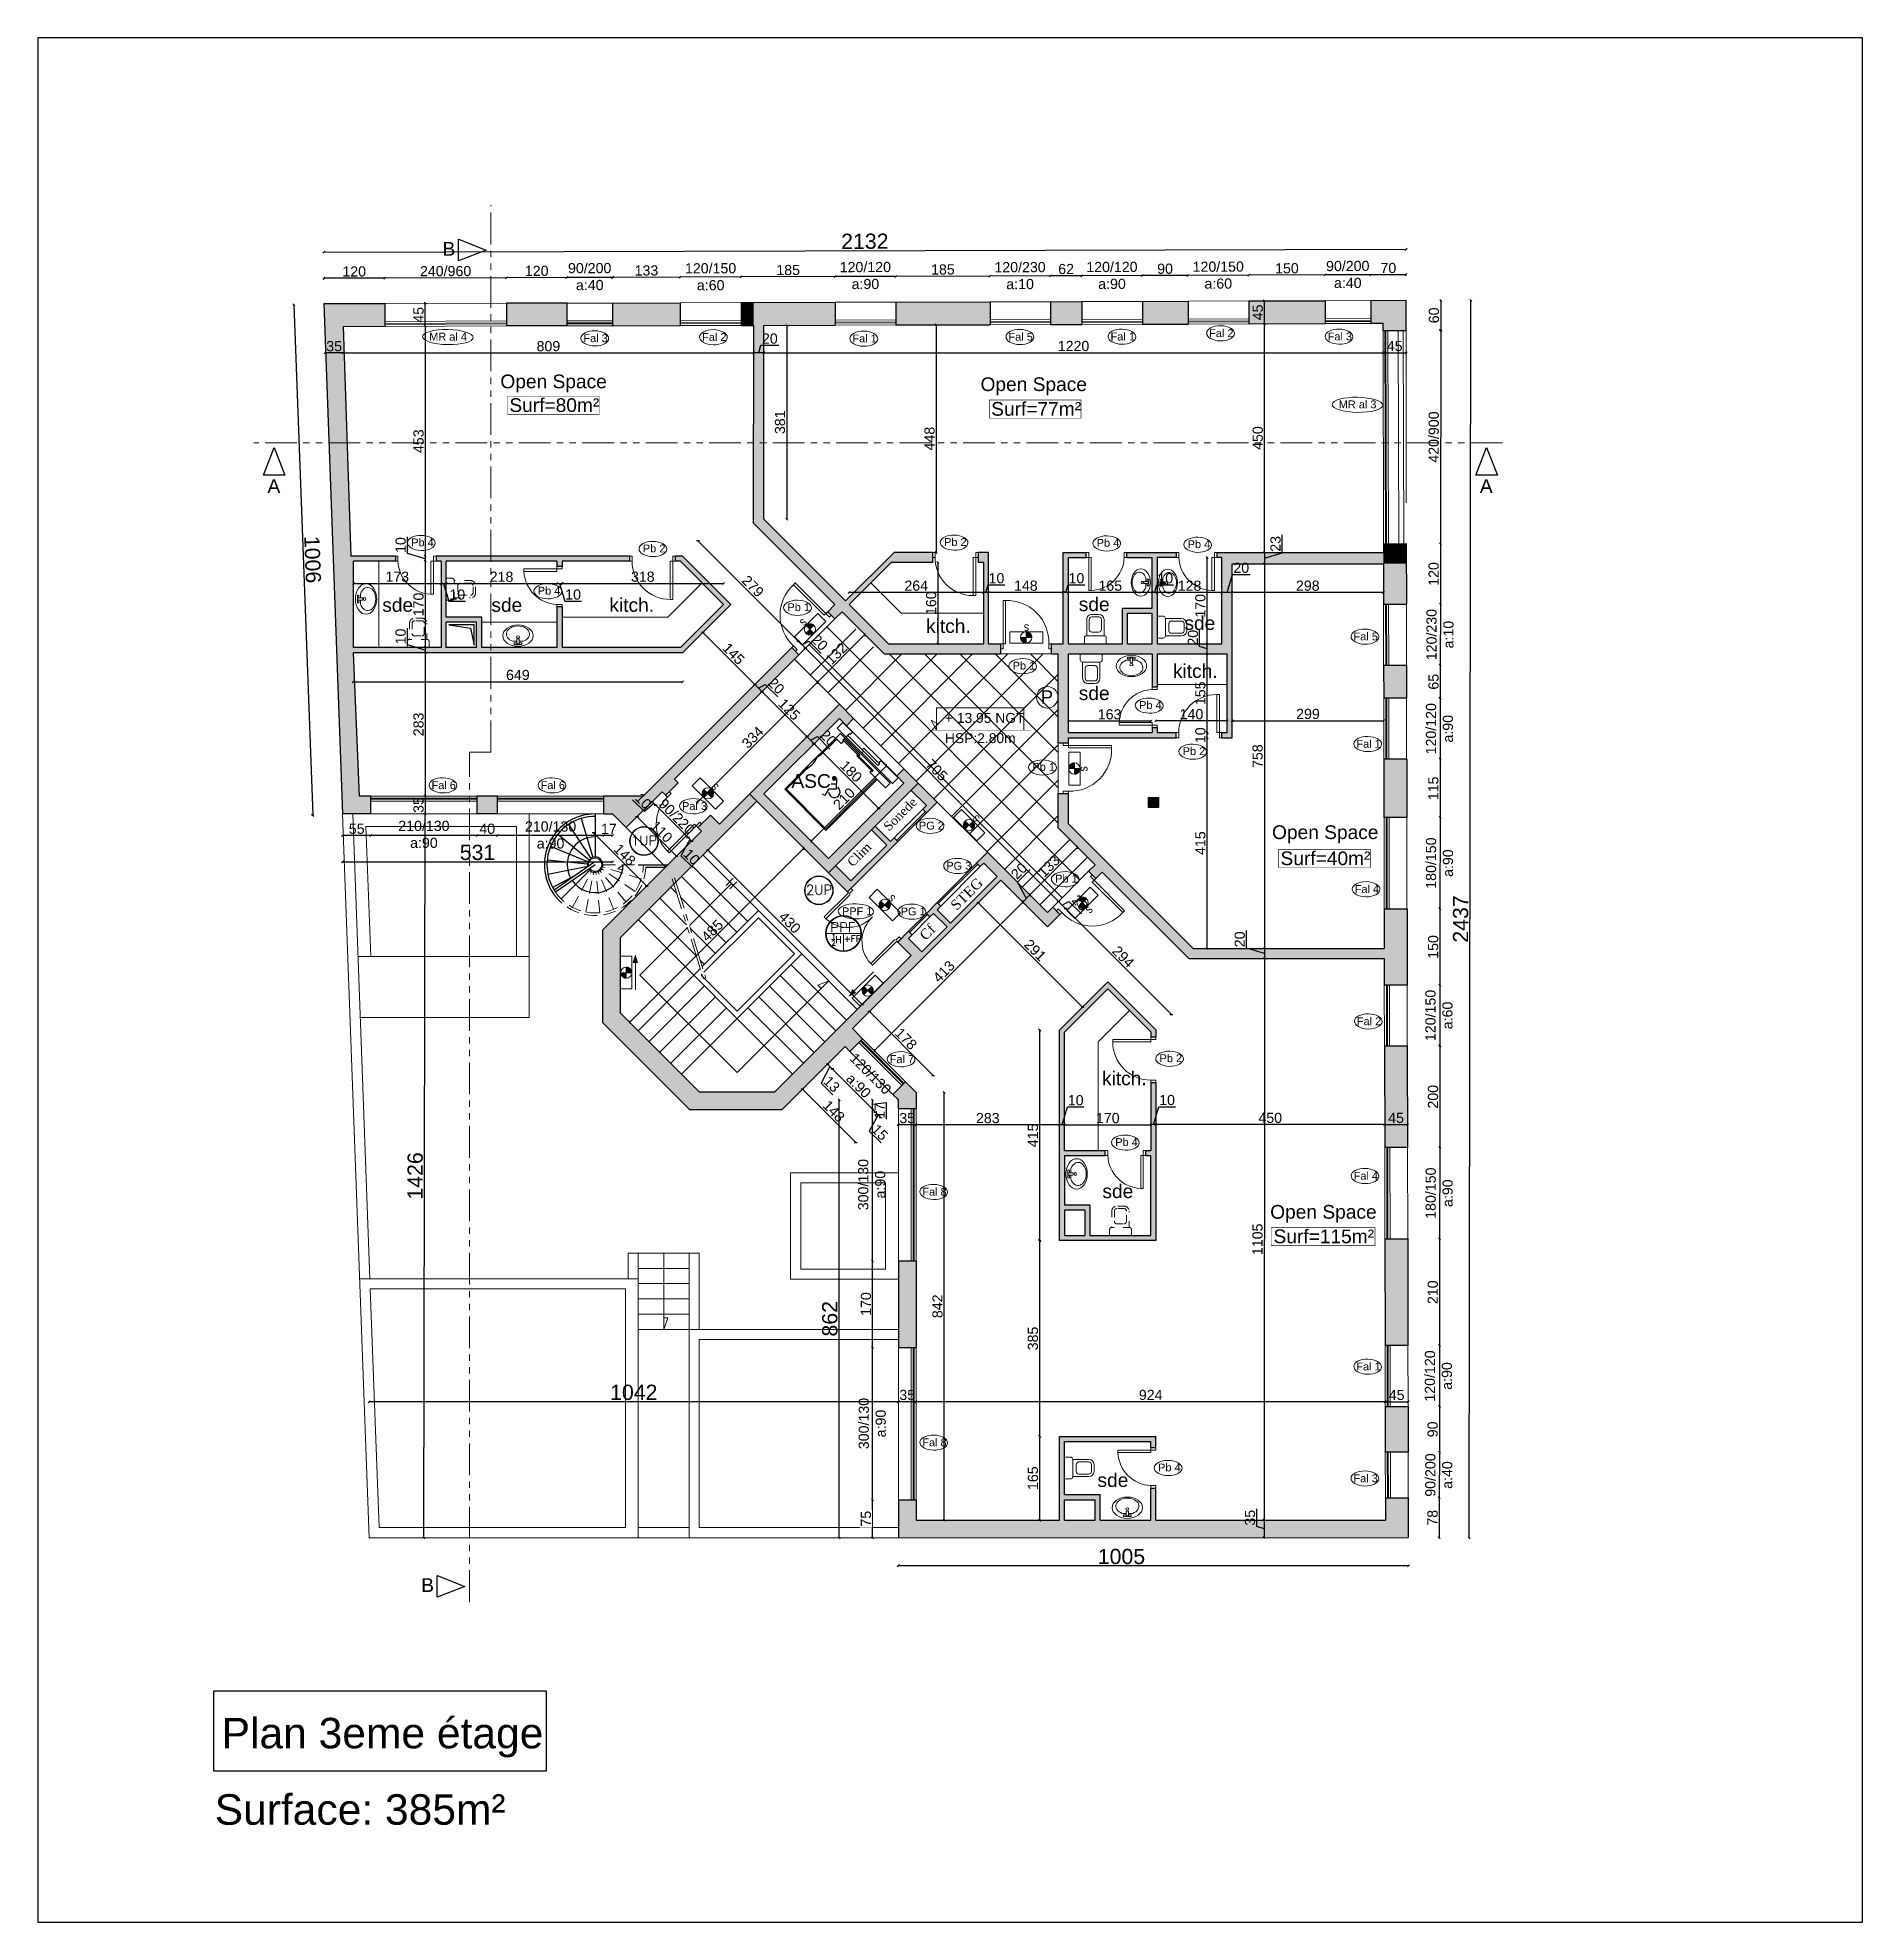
# Model space of a CAD drawing. Header units: millimetres. Extents: x 2804 to 3317, y 6834 to 7064.
# Drawn here: x 2840.41 to 2876.35, y 6874.25 to 6911.36 of the extents above; entities that cross this region are included whole.
import ezdxf

# ---------------------------------------------------------------- set-up
doc = ezdxf.new("R2010")
doc.units = ezdxf.units.MM
doc.header["$PDMODE"] = 1
for name, pattern in [('ACAD_ISO03W100', [30, 12, -18]), ('HIDDEN', [0.375, 0.25, -0.125]), ('PHANTOM2', [1.25, 0.625, -0.125, 0.125, -0.125, 0.125, -0.125])]:
    doc.linetypes.add(name, pattern=pattern)
for name, color, linetype in [('ASCENSEUR', 7, 'Continuous'), ('zin hatch mur', 8, 'Continuous'), ('zin struct', 190, 'HIDDEN'), ('zin texte', 33, 'Continuous')]:
    doc.layers.add(name, color=color, linetype=linetype)
for name, color, linetype, lineweight in [('cach', 7, 'HIDDEN', 20), ('cotation', 3, 'Continuous', 30), ('Escalier', 250, 'Continuous', 30), ('Hachures', 8, 'Continuous', 20), ('Legende', 7, 'Continuous', 30), ('menuise', 50, 'Continuous', 18), ('PORT-FEN', 2, 'Continuous', 0), ('SECURITE', 2, 'Continuous', 0), ('STRCUTURE METALLIQUE', 3, 'Continuous', 20), ('structure grt', 150, 'Continuous', 0), ('texte', 3, 'Continuous', 9), ('Trottoires', 140, 'Continuous', 30), ('zin fin', 6, 'Continuous', 9), ('Zin inter', 80, 'ACAD_ISO03W100', 5), ('zin menuiserie', 150, 'Continuous', 5), ('Zin mur', 30, 'Continuous', 30), ('zin sanit', 150, 'Continuous', 5)]:
    doc.layers.add(name, color=color, linetype=linetype, lineweight=lineweight)
doc.styles.add('ARIAL', font='arial.ttf')
doc.styles.add('PA3', font='arial.ttf', dxfattribs={"height": 3})
doc.styles.add('PsikTxtStyle', font='arial.ttf')
doc.styles.add('ROMAND', font='ROMAND.shx')
doc.styles.add('SANSSERIFBOLDOBLIQUE', font='sasbo___.pfb', dxfattribs={"height": 10})
doc.styles.get("Standard").update_dxf_attribs({"font": 'arial.ttf'})
doc.dimstyles.new('cotation 100', dxfattribs={"dimtxt": 0.2, "dimasz": 0.04, "dimexe": 0, "dimexo": 0, "dimgap": 0.03, "dimtad": 1, "dimdec": 0, "dimlfac": 100, "dimdsep": 46, "dimtxsty": 'ARIAL', "dimblk": 'OBLIQUE', "dimcen": 0.09, "dimse1": 1, "dimse2": 1, "dimclrd": 256, "dimclre": 256, "dimclrt": 256, "dimadec": 3, "dimazin": 2, "dimtfac": 1, "dimtdec": 0, "dimtofl": 0, "dimtmove": 1, "dimatfit": 3, "dimfxl": 0, "dimtolj": 1, "dimtzin": 0, "dimlwd": -1, "dimlwe": -1, "dimarcsym": 0})

msp = doc.modelspace()

# ---------------------------------------------------------------- texts
at = {"layer": 'SECURITE', "attachment_point": 2, "rotation": 45}
for s, insert, char_height, width in [('{\\fTimes New Roman|b0|i0|c0|p18;Sonede}', (2857.333, 6896.136, 0), 0.18, 0.9), ('{\\fTimes New Roman|b0|i0|c0|p18;Clim}', (2856.527, 6895.342, 0), 0.18, 0.9), ('{\\fTimes New Roman|b0|i0|c0|p18;STEG}', (2858.635, 6894.572, 0), 0.2, 1.5), ('{\\fTimes New Roman|b0|i0|c0|p18;Cf}', (2857.864, 6893.82, 0), 0.2, 0.5)]:
    msp.add_mtext(s, dxfattribs=dict(at, insert=insert, char_height=char_height, width=width))
at = {"layer": 'structure grt', "ltscale": 0.5, "char_height": 0.195, "width": 13.74632, "attachment_point": 1}
for s, insert in [('{\\C1;+ 13.95 NGT}', (2858.279, 6898.065)), ('{\\C1;HSP:2.80m}', (2858.279, 6897.666))]:
    msp.add_mtext(s, dxfattribs=dict(at, insert=insert))
at = {"layer": 'Zin inter', "ltscale": 0.01, "insert": (2861.284, 6883.093), "char_height": 0.27, "attachment_point": 1}
msp.add_mtext_dynamic_manual_height_columns('sde', width=34.10317, gutter_width=12.5, heights=[0], dxfattribs=at)
at = {"layer": 'Zin mur', "char_height": 0.6, "attachment_point": 1}
for s, insert in [('Plan 3eme étage', (2844.032, 6878.276)), ('Surface: 385m² ', (2843.895, 6876.772))]:
    msp.add_mtext_dynamic_manual_height_columns(s, width=34.10317, gutter_width=12.5, heights=[0], dxfattribs=dict(at, insert=insert))
at = {"layer": 'zin texte', "char_height": 0.27, "attachment_point": 1}
for s, insert in [('B', (2848.383, 6907.34)), ('Open Space', (2849.522, 6904.729)), ('Open Space', (2858.98, 6904.674)), ('Surf=80m²', (2849.699, 6904.262)), ('Surf=77m²', (2859.19, 6904.188)), ('A', (2844.935, 6902.668)), ('A', (2868.816, 6902.668)), ('sde', (2847.195, 6900.327)), ('sde', (2849.345, 6900.327)), ('kitch.', (2851.67, 6900.327)), ('sde', (2860.915, 6900.341)), ('sde', (2862.996, 6899.97)), ('kitch.', (2857.907, 6899.912)), ('kitch.', (2862.77, 6899.025)), ('sde', (2860.915, 6898.589)), ('ASC', (2855.255, 6896.86)), ('Open Space', (2864.722, 6895.852)), ('Surf=40m²', (2864.889, 6895.338)), ('kitch.', (2861.373, 6891.004)), ('sde', (2861.381, 6888.782)), ('Open Space', (2864.686, 6888.376)), ('Surf=115m²', (2864.751, 6887.893)), ('B', (2847.963, 6881.025))]:
    msp.add_mtext_dynamic_manual_height_columns(s, width=34.10317, gutter_width=12.5, heights=[0], dxfattribs=dict(at, insert=insert))

# ---------------------------------------------------------------- blocks, each defined once
blk = doc.blocks.new('P90')
at = {"ltscale": 0.005}
for p, q in [((-50, 752), (-100, 752)), ((-100, 752), (-100, 0)), ((-50, 0), (-50, 752)), ((-900, -100), (-900, 0)), ((-900, 0), (-850, 0)), ((-850, 0), (-850, -100)), ((-100, 0), (-50, 0)), ((-50, 0), (0, 0)), ((-50, -100), (-50, 0)), ((0, 0), (0, -100)), ((-850, -100), (-900, -100)), ((0, -100), (-50, -100))]:
    blk.add_line(p, q, dxfattribs=at)
blk.add_arc((-100, 0), 752, 90, 180, dxfattribs=at)
blk = doc.blocks.new('C3A7SB3P')
at = {"layer": 'zin sanit', "linetype": 'ByBlock'}
for p, q in [((0, -19.5), (0, 19.5)), ((0, -17), (0, 17)), ((2, 21.5), (12, 21.5)), ((16, 17.5), (16, -17.5)), ((16, 17), (48, 17)), ((23, -7), (23, 7)), ((28, 12), (48, 12)), ((53, 7), (53, -7)), ((58, 7), (58, -7)), ((12, -21.5), (2, -21.5)), ((48, -17), (16, -17)), ((48, -12), (28, -12))]:
    blk.add_line(p, q, dxfattribs=at)
for centre, radius, start, end in [((2, 19.5), 2, 90, 180), ((12, 17.5), 4, 0, 90), ((28, 7), 5, 90, 180), ((48, 7), 10, 0, 90), ((48, 7), 5, 0, 90), ((2, -19.5), 2, 180, 270), ((12, -17.5), 4, 270, 0), ((28, -7), 5, 180, 270), ((48, -7), 5, 270, 0), ((48, -7), 10, 270, 0)]:
    blk.add_arc(centre, radius, start, end, dxfattribs=at)
blk = doc.blocks.new('P70')
at = {"layer": 'zin menuiserie'}
for p, q in [((0, 650), (0, 0)), ((50, 650), (0, 650)), ((50, 0), (50, 650)), ((-700, 0), (-650, 0)), ((-700, -100), (-700, 0)), ((-650, 0), (-650, -100)), ((0, 0), (100, 0)), ((50, -100), (50, 0)), ((100, 0), (100, -100)), ((-650, -100), (-700, -100)), ((100, -100), (50, -100))]:
    blk.add_line(p, q, dxfattribs=at)
blk.add_arc((31, -31), 682, 92.6275, 177.3725, dxfattribs=at)
blk = doc.blocks.new('p100')
at = {"layer": 'zin menuiserie'}
for p, q in [((2868.569, 7190.027), (2868.569, 7189.977)), ((2868.669, 7190.027), (2868.569, 7190.027)), ((2868.569, 7189.977), (2868.669, 7189.977)), ((2868.669, 7189.977), (2868.669, 7190.027)), ((2868.669, 7189.977), (2869.52, 7189.977)), ((2868.669, 7189.927), (2868.669, 7189.977)), ((2869.52, 7189.927), (2868.669, 7189.927)), ((2869.52, 7189.977), (2869.52, 7189.927)), ((2868.669, 7189.077), (2868.569, 7189.077)), ((2868.569, 7189.077), (2868.569, 7189.027)), ((2868.669, 7189.027), (2868.669, 7189.077)), ((2868.569, 7189.027), (2868.669, 7189.027))]:
    blk.add_line(p, q, dxfattribs=at)
blk.add_arc((2868.704, 7189.892), 0.817, 267.544, 2.456, dxfattribs=at)
blk = doc.blocks.new('_Oblique')
at = {"color": 0, "linetype": 'ByBlock', "lineweight": -2}
blk.add_line((-0.5, -0.5), (0.5, 0.5), dxfattribs=at)
blk = doc.blocks.new('*D182')
at = {"layer": 'cotation', "transparency": 16777216}
blk.add_line((2856.79, 6892.183), (2858.046, 6890.926), dxfattribs=at)
at = {"layer": 'Defpoints', "color": 0, "transparency": 16777216}
for p in [(2856.457, 6891.85), (2858.046, 6890.926), (2857.711, 6890.591)]:
    blk.add_point(p, dxfattribs=at)
at = {"layer": 'cotation', "transparency": 16777216, "xscale": 0.04, "yscale": 0.04, "zscale": 0.04}
for p, rotation in [((2856.79, 6892.183), 134.9999999999097), ((2858.046, 6890.926), 314.9999999999097)]:
    blk.add_blockref('_Oblique', p, dxfattribs=dict(at, rotation=rotation))
at = {"layer": 'cotation', "transparency": 16777216, "insert": (2857.511, 6891.648), "char_height": 0.2, "attachment_point": 5, "rotation": 315, "style": 'ARIAL'}
blk.add_mtext('\\A1;178', dxfattribs=at)
blk = doc.blocks.new('*D170')
at = {"layer": 'cotation', "transparency": 16777216}
blk.add_line((2855.164, 6905.697), (2855.163, 6901.883), dxfattribs=at)
at = {"layer": 'Defpoints', "color": 0, "transparency": 16777216}
for p in [(2854.712, 6905.697), (2854.711, 6901.883), (2855.163, 6901.883)]:
    blk.add_point(p, dxfattribs=at)
at = {"layer": 'cotation', "transparency": 16777216, "xscale": 0.04, "yscale": 0.04, "zscale": 0.04}
for p, rotation in [((2855.164, 6905.697), 89.98459564078075), ((2855.163, 6901.883), 269.9845956407808)]:
    blk.add_blockref('_Oblique', p, dxfattribs=dict(at, rotation=rotation))
at = {"layer": 'cotation', "transparency": 16777216, "insert": (2855.031, 6903.79), "char_height": 0.2, "attachment_point": 5, "rotation": 89.9846, "style": 'ARIAL'}
blk.add_mtext('\\A1;381', dxfattribs=at)
blk = doc.blocks.new('lll')
at = {"layer": 'zin sanit'}
for p, q in [((2861.686, 7185.944), (2861.809, 7185.944)), ((2861.686, 7185.919), (2861.686, 7185.944)), ((2861.728, 7185.919), (2861.686, 7185.919)), ((2861.768, 7185.937), (2861.728, 7185.937)), ((2861.728, 7185.937), (2861.728, 7185.861)), ((2861.768, 7185.937), (2861.768, 7185.861)), ((2861.809, 7185.919), (2861.768, 7185.919)), ((2861.809, 7185.944), (2861.809, 7185.919)), ((2861.728, 7185.894), (2861.663, 7185.894)), ((2861.832, 7185.894), (2861.768, 7185.894))]:
    blk.add_line(p, q, dxfattribs=at)
for centre, major_axis, start_param, end_param in [((2861.748, 7185.801), (0.25, 0), 4.712389, 10.995574), ((2861.748, 7185.775), (0.19, 0), 2.032408, 7.39237), ((2861.748, 7185.823), (-0.0258, 0), 1.570796326798575, 7.853981633978161), ((2861.748, 7185.87), (0.0235, 0), 3.694408, 5.73037)]:
    blk.add_ellipse(centre, major_axis=major_axis, ratio=0.7, start_param=start_param, end_param=end_param, dxfattribs=at)
blk = doc.blocks.new('pot')
at = {"layer": 'zin struct'}
for p, q in [((2903.211, 7133.085), (2903.011, 7133.085)), ((2903.111, 7133.185), (2903.111, 7132.985))]:
    blk.add_line(p, q, dxfattribs=at)
blk.add_lwpolyline([(2903.011, 7133.185), (2903.211, 7133.185), (2903.211, 7132.985), (2903.011, 7132.985)], close=True, dxfattribs=at)
blk = doc.blocks.new('*D153')
at = {"layer": 'cotation', "transparency": 16777216}
blk.add_line((2866.939, 6889.959), (2862.436, 6889.959), dxfattribs=at)
at = {"layer": 'Defpoints', "color": 0, "transparency": 16777216}
for p in [(2866.939, 6890.798), (2862.436, 6890.327), (2862.436, 6889.959)]:
    blk.add_point(p, dxfattribs=at)
at = {"layer": 'cotation', "transparency": 16777216, "xscale": 0.04, "yscale": 0.04, "zscale": 0.04, "rotation": 180}
blk.add_blockref('_Oblique', (2862.436, 6889.959), dxfattribs=at)
at = {"layer": 'cotation', "transparency": 16777216, "xscale": 0.04, "yscale": 0.04, "zscale": 0.04}
blk.add_blockref('_Oblique', (2866.939, 6889.959), dxfattribs=at)
at = {"layer": 'cotation', "transparency": 16777216, "insert": (2864.687, 6890.091), "char_height": 0.2, "attachment_point": 5, "style": 'ARIAL'}
blk.add_mtext('\\A1;450', dxfattribs=at)
blk = doc.blocks.new('*D154')
at = {"layer": 'cotation', "transparency": 16777216}
blk.add_line((2860.636, 6889.954), (2862.336, 6889.954), dxfattribs=at)
at = {"layer": 'Defpoints', "color": 0, "transparency": 16777216}
for p in [(2860.636, 6890.456), (2862.336, 6890.456), (2862.336, 6889.954)]:
    blk.add_point(p, dxfattribs=at)
at = {"layer": 'cotation', "transparency": 16777216, "xscale": 0.04, "yscale": 0.04, "zscale": 0.04, "rotation": 180}
blk.add_blockref('_Oblique', (2860.636, 6889.954), dxfattribs=at)
at = {"layer": 'cotation', "transparency": 16777216, "xscale": 0.04, "yscale": 0.04, "zscale": 0.04}
blk.add_blockref('_Oblique', (2862.336, 6889.954), dxfattribs=at)
at = {"layer": 'cotation', "transparency": 16777216, "insert": (2861.486, 6890.086), "char_height": 0.2, "attachment_point": 5, "style": 'ARIAL'}
blk.add_mtext('\\A1;170', dxfattribs=at)
blk = doc.blocks.new('*D155')
at = {"layer": 'cotation', "transparency": 16777216}
blk.add_line((2860.989, 6892.273), (2858.934, 6894.327), dxfattribs=at)
at = {"layer": 'Defpoints', "color": 0, "transparency": 16777216}
for p in [(2858.934, 6894.327), (2858.481, 6893.874), (2860.536, 6891.82)]:
    blk.add_point(p, dxfattribs=at)
at = {"layer": 'cotation', "transparency": 16777216, "xscale": 0.04, "yscale": 0.04, "zscale": 0.04}
for p, rotation in [((2858.934, 6894.327), 134.9999999998859), ((2860.989, 6892.273), 314.9999999998859)]:
    blk.add_blockref('_Oblique', p, dxfattribs=dict(at, rotation=rotation))
at = {"layer": 'cotation', "transparency": 16777216, "insert": (2860.055, 6893.393), "char_height": 0.2, "attachment_point": 5, "rotation": 315, "style": 'ARIAL'}
blk.add_mtext('\\A1;291', dxfattribs=at)
blk = doc.blocks.new('*D156')
at = {"layer": 'cotation', "transparency": 16777216}
blk.add_line((2859.812, 6894.342), (2856.889, 6891.418), dxfattribs=at)
at = {"layer": 'Defpoints', "color": 0, "transparency": 16777216}
for p in [(2859.381, 6894.773), (2856.457, 6891.85), (2856.889, 6891.418)]:
    blk.add_point(p, dxfattribs=at)
at = {"layer": 'cotation', "transparency": 16777216, "xscale": 0.04, "yscale": 0.04, "zscale": 0.04}
for p, rotation in [((2859.812, 6894.342), 44.99999999989305), ((2856.889, 6891.418), 224.999999999893)]:
    blk.add_blockref('_Oblique', p, dxfattribs=dict(at, rotation=rotation))
at = {"layer": 'cotation', "transparency": 16777216, "insert": (2858.257, 6892.973), "char_height": 0.2, "attachment_point": 5, "rotation": 45, "style": 'ARIAL'}
blk.add_mtext('\\A1;413', dxfattribs=at)
blk = doc.blocks.new('*D157')
at = {"layer": 'cotation', "transparency": 16777216}
blk.add_line((2853.509, 6899.65), (2854.535, 6898.625), dxfattribs=at)
at = {"layer": 'Defpoints', "color": 0, "transparency": 16777216}
for p in [(2853.111, 6899.252), (2854.535, 6898.625), (2854.136, 6898.227)]:
    blk.add_point(p, dxfattribs=at)
at = {"layer": 'cotation', "transparency": 16777216, "xscale": 0.04, "yscale": 0.04, "zscale": 0.04}
for p, rotation in [((2853.509, 6899.65), 134.9999999994156), ((2854.535, 6898.625), 314.9999999994156)]:
    blk.add_blockref('_Oblique', p, dxfattribs=dict(at, rotation=rotation))
at = {"layer": 'cotation', "transparency": 16777216, "insert": (2854.115, 6899.231), "char_height": 0.2, "attachment_point": 5, "rotation": 315, "style": 'ARIAL'}
blk.add_mtext('\\A1;145', dxfattribs=at)
blk = doc.blocks.new('*D158')
at = {"layer": 'cotation', "transparency": 16777216}
blk.add_line((2855.767, 6898.67), (2853.406, 6896.31), dxfattribs=at)
at = {"layer": 'Defpoints', "color": 0, "transparency": 16777216}
for p in [(2856.199, 6898.238), (2853.406, 6896.31), (2853.838, 6895.878)]:
    blk.add_point(p, dxfattribs=at)
at = {"layer": 'cotation', "transparency": 16777216, "xscale": 0.04, "yscale": 0.04, "zscale": 0.04}
for p, rotation in [((2855.767, 6898.67), 44.99999999974061), ((2853.406, 6896.31), 224.9999999997406)]:
    blk.add_blockref('_Oblique', p, dxfattribs=dict(at, rotation=rotation))
at = {"layer": 'cotation', "transparency": 16777216, "insert": (2854.493, 6897.583), "char_height": 0.2, "attachment_point": 5, "rotation": 45, "style": 'ARIAL'}
blk.add_mtext('\\A1;334', dxfattribs=at)
blk = doc.blocks.new('*D159')
at = {"layer": 'cotation', "transparency": 16777216}
blk.add_line((2848.042, 6905.68), (2848.042, 6901.152), dxfattribs=at)
at = {"layer": 'Defpoints', "color": 0, "transparency": 16777216}
for p in [(2847.89, 6905.68), (2847.889, 6901.152), (2848.042, 6901.152)]:
    blk.add_point(p, dxfattribs=at)
at = {"layer": 'cotation', "transparency": 16777216, "xscale": 0.04, "yscale": 0.04, "zscale": 0.04}
for p, rotation in [((2848.042, 6905.68), 90), ((2848.042, 6901.152), 270)]:
    blk.add_blockref('_Oblique', p, dxfattribs=dict(at, rotation=rotation))
at = {"layer": 'cotation', "transparency": 16777216, "insert": (2847.91, 6903.416), "char_height": 0.2, "attachment_point": 5, "rotation": 90, "style": 'ARIAL'}
blk.add_mtext('\\A1;453', dxfattribs=at)
blk = doc.blocks.new('*D160')
at = {"layer": 'cotation', "transparency": 16777216}
blk.add_line((2848.042, 6899.252), (2848.042, 6896.427), dxfattribs=at)
at = {"layer": 'Defpoints', "color": 0, "transparency": 16777216}
for p in [(2848.042, 6899.252), (2848.042, 6896.427), (2848.042, 6896.427)]:
    blk.add_point(p, dxfattribs=at)
at = {"layer": 'cotation', "transparency": 16777216, "xscale": 0.04, "yscale": 0.04, "zscale": 0.04}
for p, rotation in [((2848.042, 6899.252), 90), ((2848.042, 6896.427), 270)]:
    blk.add_blockref('_Oblique', p, dxfattribs=dict(at, rotation=rotation))
at = {"layer": 'cotation', "transparency": 16777216, "insert": (2847.91, 6897.84), "char_height": 0.2, "attachment_point": 5, "rotation": 90, "style": 'ARIAL'}
blk.add_mtext('\\A1;283', dxfattribs=at)
blk = doc.blocks.new('*D161')
at = {"layer": 'cotation', "transparency": 16777216}
blk.add_line((2858.109, 6905.707), (2858.109, 6901.227), dxfattribs=at)
at = {"layer": 'Defpoints', "color": 0, "transparency": 16777216}
for p in [(2858.109, 6905.707), (2858.109, 6901.227), (2858.122, 6901.227)]:
    blk.add_point(p, dxfattribs=at)
at = {"layer": 'cotation', "transparency": 16777216, "xscale": 0.04, "yscale": 0.04, "zscale": 0.04}
for p, rotation in [((2858.109, 6905.707), 90), ((2858.109, 6901.227), 270)]:
    blk.add_blockref('_Oblique', p, dxfattribs=dict(at, rotation=rotation))
at = {"layer": 'cotation', "transparency": 16777216, "insert": (2857.977, 6903.467), "char_height": 0.2, "attachment_point": 5, "rotation": 90, "style": 'ARIAL'}
blk.add_mtext('\\A1;448', dxfattribs=at)
blk = doc.blocks.new('*D162')
at = {"layer": 'cotation', "transparency": 16777216}
blk.add_line((2858.14, 6901.027), (2858.14, 6899.427), dxfattribs=at)
at = {"layer": 'Defpoints', "color": 0, "transparency": 16777216}
for p in [(2858.14, 6901.027), (2858.14, 6899.427), (2858.14, 6899.427)]:
    blk.add_point(p, dxfattribs=at)
at = {"layer": 'cotation', "transparency": 16777216, "xscale": 0.04, "yscale": 0.04, "zscale": 0.04}
for p, rotation in [((2858.14, 6901.027), 90), ((2858.14, 6899.427), 270)]:
    blk.add_blockref('_Oblique', p, dxfattribs=dict(at, rotation=rotation))
at = {"layer": 'cotation', "transparency": 16777216, "insert": (2858.008, 6900.227), "char_height": 0.2, "attachment_point": 5, "rotation": 90, "style": 'ARIAL'}
blk.add_mtext('\\A1;160', dxfattribs=at)
blk = doc.blocks.new('*D163')
at = {"layer": 'cotation', "transparency": 16777216}
blk.add_line((2863.836, 6897.908), (2862.436, 6897.908), dxfattribs=at)
at = {"layer": 'Defpoints', "color": 0, "transparency": 16777216}
for p in [(2862.436, 6897.908), (2862.436, 6897.473), (2863.836, 6897.473)]:
    blk.add_point(p, dxfattribs=at)
at = {"layer": 'cotation', "transparency": 16777216, "xscale": 0.04, "yscale": 0.04, "zscale": 0.04, "rotation": 180}
blk.add_blockref('_Oblique', (2862.436, 6897.908), dxfattribs=at)
at = {"layer": 'cotation', "transparency": 16777216, "xscale": 0.04, "yscale": 0.04, "zscale": 0.04}
blk.add_blockref('_Oblique', (2863.836, 6897.908), dxfattribs=at)
at = {"layer": 'cotation', "transparency": 16777216, "insert": (2863.136, 6898.04), "char_height": 0.2, "attachment_point": 5, "style": 'ARIAL'}
blk.add_mtext('\\A1;140', dxfattribs=at)
blk = doc.blocks.new('*D164')
at = {"layer": 'cotation', "transparency": 16777216}
blk.add_line((2862.336, 6897.905), (2860.711, 6897.905), dxfattribs=at)
at = {"layer": 'Defpoints', "color": 0, "transparency": 16777216}
for p in [(2860.711, 6897.905), (2860.711, 6897.905), (2862.336, 6897.905)]:
    blk.add_point(p, dxfattribs=at)
at = {"layer": 'cotation', "transparency": 16777216, "xscale": 0.04, "yscale": 0.04, "zscale": 0.04, "rotation": 180}
blk.add_blockref('_Oblique', (2860.711, 6897.905), dxfattribs=at)
at = {"layer": 'cotation', "transparency": 16777216, "xscale": 0.04, "yscale": 0.04, "zscale": 0.04}
blk.add_blockref('_Oblique', (2862.336, 6897.905), dxfattribs=at)
at = {"layer": 'cotation', "transparency": 16777216, "insert": (2861.523, 6898.037), "char_height": 0.2, "attachment_point": 5, "style": 'ARIAL'}
blk.add_mtext('\\A1;163', dxfattribs=at)
blk = doc.blocks.new('*D165')
at = {"layer": 'cotation', "transparency": 16777216}
blk.add_line((2848.042, 6901.052), (2848.042, 6899.352), dxfattribs=at)
at = {"layer": 'Defpoints', "color": 0, "transparency": 16777216}
for p in [(2848.042, 6901.052), (2848.042, 6899.352), (2848.042, 6899.352)]:
    blk.add_point(p, dxfattribs=at)
at = {"layer": 'cotation', "transparency": 16777216, "xscale": 0.04, "yscale": 0.04, "zscale": 0.04}
for p, rotation in [((2848.042, 6901.052), 90), ((2848.042, 6899.352), 270)]:
    blk.add_blockref('_Oblique', p, dxfattribs=dict(at, rotation=rotation))
at = {"layer": 'cotation', "transparency": 16777216, "insert": (2847.91, 6900.202), "char_height": 0.2, "attachment_point": 5, "rotation": 90, "style": 'ARIAL'}
blk.add_mtext('\\A1;170', dxfattribs=at)
blk = doc.blocks.new('*D166')
at = {"layer": 'cotation', "transparency": 16777216}
blk.add_line((2864.572, 6901.227), (2864.573, 6905.729), dxfattribs=at)
at = {"layer": 'Defpoints', "color": 0, "transparency": 16777216}
for p in [(2864.573, 6905.729), (2864.573, 6905.729), (2864.572, 6901.227)]:
    blk.add_point(p, dxfattribs=at)
at = {"layer": 'cotation', "transparency": 16777216, "xscale": 0.04, "yscale": 0.04, "zscale": 0.04}
for p, rotation in [((2864.573, 6905.729), 89.98780270344749), ((2864.572, 6901.227), 269.9878027034475)]:
    blk.add_blockref('_Oblique', p, dxfattribs=dict(at, rotation=rotation))
at = {"layer": 'cotation', "transparency": 16777216, "insert": (2864.441, 6903.478), "char_height": 0.2, "attachment_point": 5, "rotation": 89.9878, "style": 'ARIAL'}
blk.add_mtext('\\A1;450', dxfattribs=at)
blk = doc.blocks.new('*D167')
at = {"layer": 'cotation', "transparency": 16777216}
blk.add_line((2863.936, 6897.912), (2866.925, 6897.913), dxfattribs=at)
at = {"layer": 'Defpoints', "color": 0, "transparency": 16777216}
for p in [(2863.936, 6897.729), (2866.925, 6897.913), (2866.925, 6897.73)]:
    blk.add_point(p, dxfattribs=at)
at = {"layer": 'cotation', "transparency": 16777216, "xscale": 0.04, "yscale": 0.04, "zscale": 0.04}
for p, rotation in [((2863.936, 6897.912), 180.0219390575259), ((2866.925, 6897.913), 0.02193905752589782)]:
    blk.add_blockref('_Oblique', p, dxfattribs=dict(at, rotation=rotation))
at = {"layer": 'cotation', "transparency": 16777216, "insert": (2865.43, 6898.045), "char_height": 0.2, "attachment_point": 5, "rotation": 0.0219, "style": 'ARIAL'}
blk.add_mtext('\\A1;299', dxfattribs=at)
blk = doc.blocks.new('*D168')
at = {"layer": 'cotation', "transparency": 16777216}
blk.add_line((2858.264, 6882.172), (2858.264, 6890.591), dxfattribs=at)
at = {"layer": 'Defpoints', "color": 0, "transparency": 16777216}
for p in [(2857.711, 6890.591), (2858.264, 6890.591), (2857.711, 6882.172)]:
    blk.add_point(p, dxfattribs=at)
at = {"layer": 'cotation', "transparency": 16777216, "xscale": 0.04, "yscale": 0.04, "zscale": 0.04}
for p, rotation in [((2858.264, 6890.591), 90), ((2858.264, 6882.172), 270)]:
    blk.add_blockref('_Oblique', p, dxfattribs=dict(at, rotation=rotation))
at = {"layer": 'cotation', "transparency": 16777216, "insert": (2858.132, 6886.381), "char_height": 0.2, "attachment_point": 5, "rotation": 90, "style": 'ARIAL'}
blk.add_mtext('\\A1;842', dxfattribs=at)
blk = doc.blocks.new('*D169')
at = {"layer": 'cotation', "transparency": 16777216}
blk.add_line((2854.711, 6905.158), (2866.914, 6905.158), dxfattribs=at)
at = {"layer": 'Defpoints', "color": 0, "transparency": 16777216}
for p in [(2866.914, 6905.739), (2866.914, 6905.158), (2854.711, 6904.838)]:
    blk.add_point(p, dxfattribs=at)
at = {"layer": 'cotation', "transparency": 16777216, "xscale": 0.04, "yscale": 0.04, "zscale": 0.04, "rotation": 180}
blk.add_blockref('_Oblique', (2854.711, 6905.158), dxfattribs=at)
at = {"layer": 'cotation', "transparency": 16777216, "xscale": 0.04, "yscale": 0.04, "zscale": 0.04}
blk.add_blockref('_Oblique', (2866.914, 6905.158), dxfattribs=at)
at = {"layer": 'cotation', "transparency": 16777216, "insert": (2860.812, 6905.29), "char_height": 0.2, "attachment_point": 5, "style": 'ARIAL'}
blk.add_mtext('\\A1;1220', dxfattribs=at)
blk = doc.blocks.new('*D171')
at = {"layer": 'cotation', "transparency": 16777216}
blk.add_line((2860.536, 6889.954), (2857.711, 6889.954), dxfattribs=at)
at = {"layer": 'Defpoints', "color": 0, "transparency": 16777216}
for p in [(2857.711, 6889.954), (2857.711, 6888.772), (2860.536, 6888.772)]:
    blk.add_point(p, dxfattribs=at)
at = {"layer": 'cotation', "transparency": 16777216, "xscale": 0.04, "yscale": 0.04, "zscale": 0.04, "rotation": 180}
blk.add_blockref('_Oblique', (2857.711, 6889.954), dxfattribs=at)
at = {"layer": 'cotation', "transparency": 16777216, "xscale": 0.04, "yscale": 0.04, "zscale": 0.04}
blk.add_blockref('_Oblique', (2860.536, 6889.954), dxfattribs=at)
at = {"layer": 'cotation', "transparency": 16777216, "insert": (2859.123, 6890.086), "char_height": 0.2, "attachment_point": 5, "style": 'ARIAL'}
blk.add_mtext('\\A1;283', dxfattribs=at)
blk = doc.blocks.new('*D172')
at = {"layer": 'cotation', "transparency": 16777216}
blk.add_line((2860.516, 6894.353), (2855.531, 6899.338), dxfattribs=at)
at = {"layer": 'Defpoints', "color": 0, "transparency": 16777216}
for p in [(2855.531, 6899.338), (2855.315, 6899.122), (2860.3, 6894.137)]:
    blk.add_point(p, dxfattribs=at)
at = {"layer": 'cotation', "transparency": 16777216, "xscale": 0.04, "yscale": 0.04, "zscale": 0.04}
for p, rotation in [((2855.531, 6899.338), 134.9999999998745), ((2860.516, 6894.353), 314.9999999998745)]:
    blk.add_blockref('_Oblique', p, dxfattribs=dict(at, rotation=rotation))
at = {"layer": 'cotation', "transparency": 16777216, "insert": (2858.117, 6896.939), "char_height": 0.2, "attachment_point": 5, "rotation": 315, "style": 'ARIAL'}
blk.add_mtext('\\A1;705', dxfattribs=at)
blk = doc.blocks.new('*D174')
at = {"layer": 'cotation', "transparency": 16777216}
blk.add_line((2860.657, 6894.212), (2862.739, 6892.13), dxfattribs=at)
at = {"layer": 'Defpoints', "color": 0, "transparency": 16777216}
for p in [(2860.545, 6894.099), (2862.436, 6891.827), (2862.739, 6892.13)]:
    blk.add_point(p, dxfattribs=at)
at = {"layer": 'cotation', "transparency": 16777216, "xscale": 0.04, "yscale": 0.04, "zscale": 0.04}
for p, rotation in [((2860.657, 6894.212), 135.0000000005856), ((2862.739, 6892.13), 315.0000000005855)]:
    blk.add_blockref('_Oblique', p, dxfattribs=dict(at, rotation=rotation))
at = {"layer": 'cotation', "transparency": 16777216, "insert": (2861.791, 6893.264), "char_height": 0.2, "attachment_point": 5, "rotation": 315, "style": 'ARIAL'}
blk.add_mtext('\\A1;294', dxfattribs=at)
blk = doc.blocks.new('*D173')
at = {"layer": 'cotation', "transparency": 16777216}
blk.add_line((2855.389, 6899.479), (2853.414, 6901.455), dxfattribs=at)
at = {"layer": 'Defpoints', "color": 0, "transparency": 16777216}
for p in [(2853.414, 6901.455), (2853.111, 6901.152), (2855.032, 6899.122)]:
    blk.add_point(p, dxfattribs=at)
at = {"layer": 'cotation', "transparency": 16777216, "xscale": 0.04, "yscale": 0.04, "zscale": 0.04}
for p, rotation in [((2853.414, 6901.455), 135.0000000005856), ((2855.389, 6899.479), 315.0000000005855)]:
    blk.add_blockref('_Oblique', p, dxfattribs=dict(at, rotation=rotation))
at = {"layer": 'cotation', "transparency": 16777216, "insert": (2854.495, 6900.561), "char_height": 0.2, "attachment_point": 5, "rotation": 315, "style": 'ARIAL'}
blk.add_mtext('\\A1;279', dxfattribs=at)
blk = doc.blocks.new('*D175')
at = {"layer": 'cotation', "transparency": 16777216}
blk.add_line((2856.195, 6881.824), (2856.195, 6890.446), dxfattribs=at)
at = {"layer": 'Defpoints', "color": 0, "transparency": 16777216}
for p in [(2856.195, 6890.446), (2857.361, 6890.446), (2857.361, 6881.824)]:
    blk.add_point(p, dxfattribs=at)
at = {"layer": 'cotation', "transparency": 16777216, "xscale": 0.04, "yscale": 0.04, "zscale": 0.04}
for p, rotation in [((2856.195, 6890.446), 90), ((2856.195, 6881.824), 270)]:
    blk.add_blockref('_Oblique', p, dxfattribs=dict(at, rotation=rotation))
at = {"layer": 'cotation', "transparency": 16777216, "insert": (2856.012, 6886.135), "char_height": 0.3, "attachment_point": 5, "rotation": 90, "style": 'ARIAL'}
blk.add_mtext('\\A1;862', dxfattribs=at)
blk = doc.blocks.new('*D176')
at = {"layer": 'cotation', "transparency": 16777216}
blk.add_line((2856.521, 6889.606), (2855.473, 6890.654), dxfattribs=at)
at = {"layer": 'Defpoints', "color": 0, "transparency": 16777216}
for p in [(2856.313, 6891.494), (2855.473, 6890.654), (2857.361, 6890.446)]:
    blk.add_point(p, dxfattribs=at)
at = {"layer": 'cotation', "transparency": 16777216, "xscale": 0.04, "yscale": 0.04, "zscale": 0.04}
for p, rotation in [((2855.473, 6890.654), 134.9999999999379), ((2856.521, 6889.606), 314.9999999999379)]:
    blk.add_blockref('_Oblique', p, dxfattribs=dict(at, rotation=rotation))
at = {"layer": 'cotation', "transparency": 16777216, "insert": (2856.09, 6890.223), "char_height": 0.2, "attachment_point": 5, "rotation": 315, "style": 'ARIAL'}
blk.add_mtext('\\A1;148', dxfattribs=at)
blk = doc.blocks.new('*D177')
at = {"layer": 'cotation', "transparency": 16777216}
blk.add_line((2857.36, 6884.502), (2846.939, 6884.501), dxfattribs=at)
at = {"layer": 'Defpoints', "color": 0, "transparency": 16777216}
for p in [(2846.939, 6884.501), (2846.94, 6881.822), (2857.361, 6881.824)]:
    blk.add_point(p, dxfattribs=at)
at = {"layer": 'cotation', "transparency": 16777216, "xscale": 0.04, "yscale": 0.04, "zscale": 0.04}
for p, rotation in [((2846.939, 6884.501), 180.0086271025975), ((2857.36, 6884.502), 0.008627102597502654)]:
    blk.add_blockref('_Oblique', p, dxfattribs=dict(at, rotation=rotation))
at = {"layer": 'cotation', "transparency": 16777216, "insert": (2852.15, 6884.685), "char_height": 0.3, "attachment_point": 5, "rotation": 0.0086, "style": 'ARIAL'}
blk.add_mtext('\\A1;1042', dxfattribs=at)
blk = doc.blocks.new('*D181')
at = {"layer": 'cotation', "transparency": 16777216}
blk.add_line((2853.608, 6895.365), (2856.648, 6892.324), dxfattribs=at)
at = {"layer": 'Defpoints', "color": 0, "transparency": 16777216}
for p in [(2853.512, 6895.268), (2856.552, 6892.228), (2856.648, 6892.324)]:
    blk.add_point(p, dxfattribs=at)
at = {"layer": 'cotation', "transparency": 16777216, "xscale": 0.04, "yscale": 0.04, "zscale": 0.04}
for p, rotation in [((2853.608, 6895.365), 134.99999999991), ((2856.648, 6892.324), 314.99999999991)]:
    blk.add_blockref('_Oblique', p, dxfattribs=dict(at, rotation=rotation))
at = {"layer": 'cotation', "transparency": 16777216, "insert": (2855.222, 6893.938), "char_height": 0.2, "attachment_point": 5, "rotation": 315, "style": 'ARIAL'}
blk.add_mtext('\\A1;430', dxfattribs=at)
blk = doc.blocks.new('*D178')
at = {"layer": 'cotation', "transparency": 16777216}
blk.add_line((2848.012, 6881.82), (2848.042, 6896.075), dxfattribs=at)
at = {"layer": 'Defpoints', "color": 0, "transparency": 16777216}
for p in [(2846.97, 6896.077), (2848.042, 6896.075), (2846.94, 6881.822)]:
    blk.add_point(p, dxfattribs=at)
at = {"layer": 'cotation', "transparency": 16777216, "xscale": 0.04, "yscale": 0.04, "zscale": 0.04}
for p, rotation in [((2848.042, 6896.075), 89.87942035938507), ((2848.012, 6881.82), 269.8794203593851)]:
    blk.add_blockref('_Oblique', p, dxfattribs=dict(at, rotation=rotation))
at = {"layer": 'cotation', "transparency": 16777216, "insert": (2847.844, 6888.948), "char_height": 0.3, "attachment_point": 5, "rotation": 89.8794, "style": 'ARIAL'}
blk.add_mtext('\\A1;1426', dxfattribs=at)
blk = doc.blocks.new('*D179')
at = {"layer": 'cotation', "transparency": 16777216}
blk.add_line((2852.074, 6891.973), (2855.502, 6895.4), dxfattribs=at)
at = {"layer": 'Defpoints', "color": 0, "transparency": 16777216}
for p in [(2855.5, 6895.401), (2855.502, 6895.4), (2852.073, 6891.974)]:
    blk.add_point(p, dxfattribs=at)
at = {"layer": 'cotation', "transparency": 16777216, "xscale": 0.04, "yscale": 0.04, "zscale": 0.04}
for p, rotation in [((2855.502, 6895.4), 44.99999999995059), ((2852.074, 6891.973), 224.9999999999506)]:
    blk.add_blockref('_Oblique', p, dxfattribs=dict(at, rotation=rotation))
at = {"layer": 'cotation', "transparency": 16777216, "insert": (2853.695, 6893.78), "char_height": 0.2, "attachment_point": 5, "rotation": 45, "style": 'ARIAL'}
blk.add_mtext('\\A1;485', dxfattribs=at)
blk = doc.blocks.new('*D180')
at = {"layer": 'cotation', "transparency": 16777216}
blk.add_line((2855.643, 6895.541), (2857.128, 6897.026), dxfattribs=at)
at = {"layer": 'Defpoints', "color": 0, "transparency": 16777216}
for p in [(2857.128, 6897.026), (2857.471, 6896.683), (2855.986, 6895.198)]:
    blk.add_point(p, dxfattribs=at)
at = {"layer": 'cotation', "transparency": 16777216, "xscale": 0.04, "yscale": 0.04, "zscale": 0.04}
for p, rotation in [((2857.128, 6897.026), 44.99999999995092), ((2855.643, 6895.541), 224.9999999999509)]:
    blk.add_blockref('_Oblique', p, dxfattribs=dict(at, rotation=rotation))
at = {"layer": 'cotation', "transparency": 16777216, "insert": (2856.292, 6896.377), "char_height": 0.2, "attachment_point": 5, "rotation": 45, "style": 'ARIAL'}
blk.add_mtext('\\A1;210', dxfattribs=at)
blk = doc.blocks.new('*D184')
at = {"layer": 'cotation', "transparency": 16777216}
blk.add_line((2846.415, 6895.134), (2851.73, 6895.134), dxfattribs=at)
at = {"layer": 'Defpoints', "color": 0, "transparency": 16777216}
for p in [(2846.415, 6896.077), (2851.73, 6896.077), (2851.73, 6895.134)]:
    blk.add_point(p, dxfattribs=at)
at = {"layer": 'cotation', "transparency": 16777216, "xscale": 0.04, "yscale": 0.04, "zscale": 0.04, "rotation": 180}
blk.add_blockref('_Oblique', (2846.415, 6895.134), dxfattribs=at)
at = {"layer": 'cotation', "transparency": 16777216, "xscale": 0.04, "yscale": 0.04, "zscale": 0.04}
blk.add_blockref('_Oblique', (2851.73, 6895.134), dxfattribs=at)
at = {"layer": 'cotation', "transparency": 16777216, "insert": (2849.072, 6895.317), "char_height": 0.3, "attachment_point": 5, "style": 'ARIAL'}
blk.add_mtext('\\A1;531', dxfattribs=at)
blk = doc.blocks.new('*D183')
at = {"layer": 'cotation', "transparency": 16777216}
blk.add_line((2852.992, 6895.243), (2852.214, 6896.021), dxfattribs=at)
at = {"layer": 'Defpoints', "color": 0, "transparency": 16777216}
for p in [(2852.214, 6896.021), (2852.247, 6896.055), (2853.025, 6895.277)]:
    blk.add_point(p, dxfattribs=at)
at = {"layer": 'cotation', "transparency": 16777216, "xscale": 0.04, "yscale": 0.04, "zscale": 0.04}
for p, rotation in [((2852.214, 6896.021), 134.9999999999097), ((2852.992, 6895.243), 314.9999999999097)]:
    blk.add_blockref('_Oblique', p, dxfattribs=dict(at, rotation=rotation))
at = {"layer": 'cotation', "transparency": 16777216, "insert": (2852.696, 6895.726), "char_height": 0.2, "attachment_point": 5, "rotation": 315, "style": 'ARIAL'}
blk.add_mtext('\\A1;110', dxfattribs=at)
blk = doc.blocks.new('*D185')
at = {"layer": 'cotation', "transparency": 16777216}
blk.add_line((2851.356, 6895.703), (2852.404, 6894.655), dxfattribs=at)
at = {"layer": 'Defpoints', "color": 0, "transparency": 16777216}
for p in [(2851.73, 6896.077), (2852.778, 6895.029), (2852.404, 6894.655)]:
    blk.add_point(p, dxfattribs=at)
at = {"layer": 'cotation', "transparency": 16777216, "xscale": 0.04, "yscale": 0.04, "zscale": 0.04}
for p, rotation in [((2851.356, 6895.703), 134.9999999999751), ((2852.404, 6894.655), 314.9999999999751)]:
    blk.add_blockref('_Oblique', p, dxfattribs=dict(at, rotation=rotation))
at = {"layer": 'cotation', "transparency": 16777216, "insert": (2851.973, 6895.273), "char_height": 0.2, "attachment_point": 5, "rotation": 315, "style": 'ARIAL'}
blk.add_mtext('\\A1;148', dxfattribs=at)
blk = doc.blocks.new('*D186')
at = {"layer": 'cotation', "transparency": 16777216}
blk.add_line((2846.621, 6898.68), (2853.111, 6898.68), dxfattribs=at)
at = {"layer": 'Defpoints', "color": 0, "transparency": 16777216}
for p in [(2846.621, 6899.252), (2853.111, 6899.252), (2853.111, 6898.68)]:
    blk.add_point(p, dxfattribs=at)
at = {"layer": 'cotation', "transparency": 16777216, "xscale": 0.04, "yscale": 0.04, "zscale": 0.04, "rotation": 180}
blk.add_blockref('_Oblique', (2846.621, 6898.68), dxfattribs=at)
at = {"layer": 'cotation', "transparency": 16777216, "xscale": 0.04, "yscale": 0.04, "zscale": 0.04}
blk.add_blockref('_Oblique', (2853.111, 6898.68), dxfattribs=at)
at = {"layer": 'cotation', "transparency": 16777216, "insert": (2849.866, 6898.812), "char_height": 0.2, "attachment_point": 5, "style": 'ARIAL'}
blk.add_mtext('\\A1;649', dxfattribs=at)
blk = doc.blocks.new('*D187')
at = {"layer": 'cotation', "transparency": 16777216}
blk.add_line((2860.145, 6882.172), (2860.145, 6883.82), dxfattribs=at)
at = {"layer": 'Defpoints', "color": 0, "transparency": 16777216}
for p in [(2860.145, 6883.82), (2860.536, 6883.82), (2860.536, 6882.172)]:
    blk.add_point(p, dxfattribs=at)
at = {"layer": 'cotation', "transparency": 16777216, "xscale": 0.04, "yscale": 0.04, "zscale": 0.04}
for p, rotation in [((2860.145, 6883.82), 90), ((2860.145, 6882.172), 270)]:
    blk.add_blockref('_Oblique', p, dxfattribs=dict(at, rotation=rotation))
at = {"layer": 'cotation', "transparency": 16777216, "insert": (2860.013, 6882.996), "char_height": 0.2, "attachment_point": 5, "rotation": 90, "style": 'ARIAL'}
blk.add_mtext('\\A1;165', dxfattribs=at)
blk = doc.blocks.new('*D189')
at = {"layer": 'cotation', "transparency": 16777216}
blk.add_line((2860.145, 6887.674), (2860.145, 6891.82), dxfattribs=at)
at = {"layer": 'Defpoints', "color": 0, "transparency": 16777216}
for p in [(2860.145, 6891.82), (2860.536, 6891.82), (2860.536, 6887.674)]:
    blk.add_point(p, dxfattribs=at)
at = {"layer": 'cotation', "transparency": 16777216, "xscale": 0.04, "yscale": 0.04, "zscale": 0.04}
for p, rotation in [((2860.145, 6891.82), 90), ((2860.145, 6887.674), 270)]:
    blk.add_blockref('_Oblique', p, dxfattribs=dict(at, rotation=rotation))
at = {"layer": 'cotation', "transparency": 16777216, "insert": (2860.013, 6889.747), "char_height": 0.2, "attachment_point": 5, "rotation": 90, "style": 'ARIAL'}
blk.add_mtext('\\A1;415', dxfattribs=at)
blk = doc.blocks.new('*D188')
at = {"layer": 'cotation', "transparency": 16777216}
blk.add_line((2860.145, 6883.82), (2860.145, 6887.674), dxfattribs=at)
at = {"layer": 'Defpoints', "color": 0, "transparency": 16777216}
for p in [(2860.145, 6887.674), (2860.536, 6887.674), (2860.536, 6883.82)]:
    blk.add_point(p, dxfattribs=at)
at = {"layer": 'cotation', "transparency": 16777216, "xscale": 0.04, "yscale": 0.04, "zscale": 0.04}
for p, rotation in [((2860.145, 6887.674), 90), ((2860.145, 6883.82), 270)]:
    blk.add_blockref('_Oblique', p, dxfattribs=dict(at, rotation=rotation))
at = {"layer": 'cotation', "transparency": 16777216, "insert": (2860.013, 6885.747), "char_height": 0.2, "attachment_point": 5, "rotation": 90, "style": 'ARIAL'}
blk.add_mtext('\\A1;385', dxfattribs=at)
blk = doc.blocks.new('*D190')
at = {"layer": 'cotation', "transparency": 16777216}
blk.add_line((2866.953, 6884.502), (2857.711, 6884.502), dxfattribs=at)
at = {"layer": 'Defpoints', "color": 0, "transparency": 16777216}
for p in [(2857.711, 6884.502), (2866.953, 6883.508), (2857.711, 6882.172)]:
    blk.add_point(p, dxfattribs=at)
at = {"layer": 'cotation', "transparency": 16777216, "xscale": 0.04, "yscale": 0.04, "zscale": 0.04, "rotation": 180}
blk.add_blockref('_Oblique', (2857.711, 6884.502), dxfattribs=at)
at = {"layer": 'cotation', "transparency": 16777216, "xscale": 0.04, "yscale": 0.04, "zscale": 0.04}
blk.add_blockref('_Oblique', (2866.953, 6884.502), dxfattribs=at)
at = {"layer": 'cotation', "transparency": 16777216, "insert": (2862.332, 6884.634), "char_height": 0.2, "attachment_point": 5, "style": 'ARIAL'}
blk.add_mtext('\\A1;924', dxfattribs=at)
blk = doc.blocks.new('*D191')
at = {"layer": 'cotation', "transparency": 16777216}
blk.add_line((2867.412, 6881.27), (2857.361, 6881.268), dxfattribs=at)
at = {"layer": 'Defpoints', "color": 0, "transparency": 16777216}
for p in [(2857.361, 6881.824), (2867.412, 6881.825), (2857.361, 6881.268)]:
    blk.add_point(p, dxfattribs=at)
at = {"layer": 'cotation', "transparency": 16777216, "xscale": 0.04, "yscale": 0.04, "zscale": 0.04}
for p, rotation in [((2857.361, 6881.268), 180.0091352644787), ((2867.412, 6881.27), 0.009135264478636884)]:
    blk.add_blockref('_Oblique', p, dxfattribs=dict(at, rotation=rotation))
at = {"layer": 'cotation', "transparency": 16777216, "insert": (2861.756, 6881.452), "char_height": 0.3, "attachment_point": 5, "rotation": 0.0091, "style": 'ARIAL'}
blk.add_mtext('\\A1;1005', dxfattribs=at)
blk = doc.blocks.new('*D192')
at = {"layer": 'cotation', "transparency": 16777216}
blk.add_line((2845.455, 6906.104), (2845.825, 6896.055), dxfattribs=at)
at = {"layer": 'Defpoints', "color": 0, "transparency": 16777216}
for p in [(2846.045, 6906.126), (2845.825, 6896.055), (2846.415, 6896.077)]:
    blk.add_point(p, dxfattribs=at)
at = {"layer": 'cotation', "transparency": 16777216, "xscale": 0.04, "yscale": 0.04, "zscale": 0.04}
for p, rotation in [((2845.455, 6906.104), 92.10827966792719), ((2845.825, 6896.055), 272.1082796679273)]:
    blk.add_blockref('_Oblique', p, dxfattribs=dict(at, rotation=rotation))
at = {"layer": 'cotation', "transparency": 16777216, "insert": (2845.823, 6901.086), "char_height": 0.3, "attachment_point": 5, "rotation": 272.1083, "style": 'ARIAL'}
blk.add_mtext('\\A1;1006', dxfattribs=at)
blk = doc.blocks.new('*D236')
at = {"layer": 'cotation', "transparency": 16777216}
blk.add_line((2846.424, 6905.155), (2854.512, 6905.155), dxfattribs=at)
at = {"layer": 'Defpoints', "color": 0, "transparency": 16777216}
for p in [(2846.424, 6905.677), (2854.512, 6905.697), (2854.512, 6905.155)]:
    blk.add_point(p, dxfattribs=at)
at = {"layer": 'cotation', "transparency": 16777216, "xscale": 0.04, "yscale": 0.04, "zscale": 0.04, "rotation": 180}
blk.add_blockref('_Oblique', (2846.424, 6905.155), dxfattribs=at)
at = {"layer": 'cotation', "transparency": 16777216, "xscale": 0.04, "yscale": 0.04, "zscale": 0.04}
blk.add_blockref('_Oblique', (2854.512, 6905.155), dxfattribs=at)
at = {"layer": 'cotation', "transparency": 16777216, "insert": (2850.468, 6905.287), "char_height": 0.2, "attachment_point": 5, "style": 'ARIAL'}
blk.add_mtext('\\A1;809', dxfattribs=at)
blk = doc.blocks.new('P140')
for p, q in [((-1376, 97), (-1376, 772)), ((-1376, 772), (-1328, 772)), ((-1328, 97), (-1328, 772)), ((-76, 97), (-76, 772)), ((-76, 772), (-28, 772)), ((-28, 97), (-28, 772)), ((-1376, 97), (-1402, 97)), ((-1402, 97), (-1402, 0)), ((-1352, 0), (-1402, 0)), ((-1400, 0), (-1352, 0)), ((-1352, 0), (-1352, 97)), ((-1352, 97), (-1352, 0)), ((-52, 97), (-52, 0)), ((-52, 0), (-2, 0)), ((-28, 97), (-2, 97)), ((-2, 97), (-2, 0))]:
    blk.add_line(p, q)
for centre, start, end in [((-1353, 122), 357.8003, 87.8003), ((-51, 122), 92.1997, 182.1997)]:
    blk.add_arc(centre, 651, start, end)
blk = doc.blocks.new('*D304')
at = {"layer": 'cotation', "transparency": 16777216}
blk.add_line((2854.676, 6898.483), (2855.56, 6897.6), dxfattribs=at)
at = {"layer": 'Defpoints', "color": 0, "transparency": 16777216}
for p in [(2854.366, 6898.173), (2855.56, 6897.6), (2855.278, 6897.317)]:
    blk.add_point(p, dxfattribs=at)
at = {"layer": 'cotation', "transparency": 16777216, "xscale": 0.04, "yscale": 0.04, "zscale": 0.04}
for p, rotation in [((2854.676, 6898.483), 134.9999999994156), ((2855.56, 6897.6), 314.9999999994156)]:
    blk.add_blockref('_Oblique', p, dxfattribs=dict(at, rotation=rotation))
at = {"layer": 'cotation', "transparency": 16777216, "insert": (2855.211, 6898.135), "char_height": 0.2, "attachment_point": 5, "rotation": 315, "style": 'ARIAL'}
blk.add_mtext('\\A1;125', dxfattribs=at)
blk = doc.blocks.new('*X298')
at = {"color": 0, "linetype": 'Continuous'}
for p, q in [((2123.9, 1390.3), (2124, 1390.4)), ((2133.9, 1380.4), (2123.9, 1390.4)), ((2124, 1389.5), (2124.9, 1390.4)), ((2133, 1380.5), (2124, 1389.5)), ((2124.1, 1388.7), (2125.8, 1390.4)), ((2131.9, 1380.6), (2124.1, 1388.4)), ((2124.2, 1388), (2126.7, 1390.4)), ((2124.4, 1387.3), (2127.5, 1390.4)), ((2130.7, 1380.9), (2124.4, 1387.2)), ((2124.7, 1386.6), (2128.4, 1390.4)), ((2133.9, 1381.3), (2124.8, 1390.4)), ((2124.9, 1386), (2129.3, 1390.4)), ((2129.2, 1381.6), (2125.1, 1385.7)), ((2125.2, 1385.4), (2130.2, 1390.4)), ((2125.6, 1384.9), (2131.1, 1390.4)), ((2133.9, 1382.2), (2125.7, 1390.4)), ((2125.9, 1384.4), (2132, 1390.4)), ((2126.3, 1383.9), (2132.8, 1390.4)), ((2133.9, 1383.1), (2126.6, 1390.4)), ((2126.8, 1383.4), (2133.7, 1390.4)), ((2127.2, 1383), (2133.9, 1389.7)), ((2133.9, 1384), (2127.5, 1390.4)), ((2127.7, 1382.6), (2133.9, 1388.8)), ((2128.2, 1382.2), (2133.9, 1387.9)), ((2133.9, 1384.8), (2128.4, 1390.4)), ((2128.7, 1381.9), (2133.9, 1387)), ((2133.9, 1385.7), (2129.2, 1390.4)), ((2129.3, 1381.5), (2133.9, 1386.1)), ((2129.9, 1381.3), (2133.9, 1385.3)), ((2133.9, 1386.6), (2130.1, 1390.4)), ((2130.5, 1381), (2133.9, 1384.4)), ((2133.9, 1387.5), (2131, 1390.4)), ((2131.2, 1380.8), (2133.9, 1383.5)), ((2133.9, 1388.4), (2131.9, 1390.4)), ((2131.9, 1380.6), (2133.9, 1382.6)), ((2132.7, 1380.5), (2133.9, 1381.7)), ((2133.9, 1389.3), (2132.8, 1390.4)), ((2133.5, 1380.4), (2133.9, 1380.8)), ((2133.9, 1390.1), (2133.7, 1390.4))]:
    blk.add_line(p, q, dxfattribs=at)
blk = doc.blocks.new('*X299')
at = {"color": 0, "linetype": 'Continuous'}
for p, q in [((2123.9, 1390.3), (2124, 1390.4)), ((2133.9, 1380.4), (2123.9, 1390.4)), ((2124, 1389.5), (2124.9, 1390.4)), ((2133, 1380.5), (2124, 1389.5)), ((2124.1, 1388.7), (2125.8, 1390.4)), ((2131.9, 1380.6), (2124.1, 1388.4)), ((2124.2, 1388), (2126.7, 1390.4)), ((2124.4, 1387.3), (2127.5, 1390.4)), ((2130.7, 1380.9), (2124.4, 1387.2)), ((2124.7, 1386.6), (2128.4, 1390.4)), ((2133.9, 1381.3), (2124.8, 1390.4)), ((2124.9, 1386), (2129.3, 1390.4)), ((2129.2, 1381.6), (2125.1, 1385.7)), ((2125.2, 1385.4), (2130.2, 1390.4)), ((2125.6, 1384.9), (2131.1, 1390.4)), ((2133.9, 1382.2), (2125.7, 1390.4)), ((2125.9, 1384.4), (2132, 1390.4)), ((2126.3, 1383.9), (2132.8, 1390.4)), ((2133.9, 1383.1), (2126.6, 1390.4)), ((2126.8, 1383.4), (2133.7, 1390.4)), ((2127.2, 1383), (2133.9, 1389.7)), ((2133.9, 1384), (2127.5, 1390.4)), ((2127.7, 1382.6), (2133.9, 1388.8)), ((2128.2, 1382.2), (2133.9, 1387.9)), ((2133.9, 1384.8), (2128.4, 1390.4)), ((2128.7, 1381.9), (2133.9, 1387)), ((2133.9, 1385.7), (2129.2, 1390.4)), ((2129.3, 1381.5), (2133.9, 1386.1)), ((2129.9, 1381.3), (2133.9, 1385.3)), ((2133.9, 1386.6), (2130.1, 1390.4)), ((2130.5, 1381), (2133.9, 1384.4)), ((2133.9, 1387.5), (2131, 1390.4)), ((2131.2, 1380.8), (2133.9, 1383.5)), ((2133.9, 1388.4), (2131.9, 1390.4)), ((2131.9, 1380.6), (2133.9, 1382.6)), ((2132.7, 1380.5), (2133.9, 1381.7)), ((2133.9, 1389.3), (2132.8, 1390.4)), ((2133.5, 1380.4), (2133.9, 1380.8)), ((2133.9, 1390.1), (2133.7, 1390.4))]:
    blk.add_line(p, q, dxfattribs=at)
blk = doc.blocks.new('sec 3eme')
at = {"layer": 'SECURITE', "true_color": 0x939598}
h = blk.add_hatch(color=252, dxfattribs=at)
edge = h.paths.add_edge_path()
edge.add_arc((2820.123, 6883.664), 0.284, -180, 0, ccw=False)
edge.add_arc((2820.123, 6883.664), 0.284, 0, 180, ccw=False)
edge = h.paths.add_edge_path(flags=16)
edge.add_arc((2820.123, 6883.664), 0.273, -180, 0, ccw=False)
edge.add_arc((2820.123, 6883.664), 0.273, 0, 180, ccw=False)
h = blk.add_hatch(color=252, dxfattribs=at)
edge = h.paths.add_edge_path()
edge.add_arc((2823.568, 6882.694), 0.284, -180, 0, ccw=False)
edge.add_arc((2823.568, 6882.694), 0.284, 0, 180, ccw=False)
edge = h.paths.add_edge_path(flags=16)
edge.add_arc((2823.568, 6882.694), 0.273, -180, 0, ccw=False)
edge.add_arc((2823.568, 6882.694), 0.273, 0, 180, ccw=False)
h = blk.add_hatch(color=252, dxfattribs=at)
edge = h.paths.add_edge_path()
edge.add_arc((2824.052, 6881.845), 0.354, -180, 0, ccw=False)
edge.add_arc((2824.052, 6881.845), 0.354, 0, 180, ccw=False)
edge = h.paths.add_edge_path(flags=16)
edge.add_arc((2824.052, 6881.845), 0.342, -180, 0, ccw=False)
edge.add_arc((2824.052, 6881.845), 0.342, 0, 180, ccw=False)
at = {"layer": 'SECURITE', "color": 252, "true_color": 0x939598}
for p, q in [((2823.086, 6887.685, 1.396), (2823.546, 6888.145, 1.396)), ((2823.086, 6887.685, 1.396), (2823.546, 6888.145, 1.396)), ((2823.546, 6888.145, 1.396), (2823.704, 6887.987, 1.396)), ((2823.546, 6888.145, 1.396), (2823.704, 6887.987, 1.396)), ((2823.704, 6887.987, 1.396), (2823.244, 6887.527, 1.396)), ((2823.704, 6887.987, 1.396), (2823.244, 6887.527, 1.396)), ((2823.471, 6887.755, 1.396), (2823.314, 6887.913, 1.396)), ((2823.471, 6887.755, 1.396), (2823.314, 6887.913, 1.396)), ((2823.471, 6887.755, 1.396), (2823.314, 6887.913, 1.396)), ((2823.471, 6887.755, 1.396), (2823.314, 6887.913, 1.396)), ((2823.471, 6887.755, 1.396), (2823.314, 6887.913, 1.396)), ((2823.471, 6887.755, 1.396), (2823.314, 6887.913, 1.396)), ((2823.471, 6887.755, 1.396), (2823.314, 6887.913, 1.396)), ((2823.471, 6887.755, 1.396), (2823.314, 6887.913, 1.396)), ((2823.471, 6887.913, 1.396), (2823.315, 6887.756, 1.396)), ((2823.471, 6887.913, 1.396), (2823.315, 6887.756, 1.396)), ((2827.329, 6887.787, 1.396), (2827.98, 6887.787, 1.396)), ((2827.329, 6887.563, 1.396), (2827.329, 6887.787, 1.396)), ((2827.329, 6887.787, 1.396), (2827.98, 6887.787, 1.396)), ((2827.329, 6887.563, 1.396), (2827.329, 6887.787, 1.396)), ((2827.651, 6887.564, 1.396), (2827.651, 6887.787, 1.396)), ((2827.651, 6887.564, 1.396), (2827.651, 6887.787, 1.396)), ((2827.651, 6887.564, 1.396), (2827.651, 6887.787, 1.396)), ((2827.651, 6887.564, 1.396), (2827.651, 6887.787, 1.396)), ((2827.651, 6887.564, 1.396), (2827.651, 6887.787, 1.396)), ((2827.651, 6887.564, 1.396), (2827.651, 6887.787, 1.396)), ((2827.651, 6887.564, 1.396), (2827.651, 6887.787, 1.396)), ((2827.651, 6887.564, 1.396), (2827.651, 6887.787, 1.396)), ((2827.98, 6887.787, 1.396), (2827.98, 6887.563, 1.396)), ((2827.98, 6887.787, 1.396), (2827.98, 6887.563, 1.396)), ((2823.244, 6887.527, 1.396), (2823.086, 6887.685, 1.396)), ((2823.244, 6887.527, 1.396), (2823.086, 6887.685, 1.396)), ((2827.98, 6887.563, 1.396), (2827.329, 6887.563, 1.396)), ((2827.98, 6887.563, 1.396), (2827.329, 6887.563, 1.396)), ((2827.763, 6887.675, 1.396), (2827.542, 6887.675, 1.396)), ((2827.763, 6887.675, 1.396), (2827.542, 6887.675, 1.396)), ((2828.49, 6884.764, 1.396), (2828.49, 6885.414, 1.396)), ((2828.49, 6885.414, 1.396), (2828.714, 6885.414, 1.396)), ((2828.49, 6884.764, 1.396), (2828.49, 6885.414, 1.396)), ((2828.49, 6885.414, 1.396), (2828.714, 6885.414, 1.396)), ((2828.602, 6884.981, 1.396), (2828.602, 6885.202, 1.396)), ((2828.602, 6884.981, 1.396), (2828.602, 6885.202, 1.396)), ((2828.714, 6885.414, 1.396), (2828.714, 6884.764, 1.396)), ((2828.714, 6885.414, 1.396), (2828.714, 6884.764, 1.396)), ((2821.074, 6884.752, 1.396), (2821.232, 6884.91, 1.396)), ((2821.074, 6884.752, 1.396), (2821.232, 6884.91, 1.396)), ((2821.534, 6884.292, 1.396), (2821.074, 6884.752, 1.396)), ((2821.534, 6884.292, 1.396), (2821.074, 6884.752, 1.396)), ((2821.232, 6884.91, 1.396), (2821.692, 6884.45, 1.396)), ((2821.232, 6884.91, 1.396), (2821.692, 6884.45, 1.396)), ((2828.49, 6885.093, 1.396), (2828.713, 6885.093, 1.396)), ((2828.49, 6885.093, 1.396), (2828.713, 6885.093, 1.396)), ((2828.49, 6885.093, 1.396), (2828.713, 6885.093, 1.396)), ((2828.49, 6885.093, 1.396), (2828.713, 6885.093, 1.396)), ((2828.49, 6885.093, 1.396), (2828.713, 6885.093, 1.396)), ((2828.49, 6885.093, 1.396), (2828.713, 6885.093, 1.396)), ((2828.49, 6885.093, 1.396), (2828.713, 6885.093, 1.396)), ((2828.49, 6885.093, 1.396), (2828.713, 6885.093, 1.396)), ((2828.714, 6884.764, 1.396), (2828.49, 6884.764, 1.396)), ((2828.714, 6884.764, 1.396), (2828.49, 6884.764, 1.396)), ((2821.302, 6884.525, 1.396), (2821.46, 6884.682, 1.396)), ((2821.302, 6884.525, 1.396), (2821.46, 6884.682, 1.396)), ((2821.302, 6884.525, 1.396), (2821.46, 6884.682, 1.396)), ((2821.302, 6884.525, 1.396), (2821.46, 6884.682, 1.396)), ((2821.302, 6884.525, 1.396), (2821.46, 6884.682, 1.396)), ((2821.302, 6884.525, 1.396), (2821.46, 6884.682, 1.396)), ((2821.302, 6884.525, 1.396), (2821.46, 6884.682, 1.396)), ((2821.302, 6884.525, 1.396), (2821.46, 6884.682, 1.396)), ((2821.46, 6884.525, 1.396), (2821.303, 6884.681, 1.396)), ((2821.46, 6884.525, 1.396), (2821.303, 6884.681, 1.396)), ((2821.692, 6884.45, 1.396), (2821.534, 6884.292, 1.396)), ((2821.692, 6884.45, 1.396), (2821.534, 6884.292, 1.396)), ((2826.218, 6884.127, 1.396), (2826.376, 6884.285, 1.396)), ((2826.218, 6884.127, 1.396), (2826.376, 6884.285, 1.396)), ((2826.678, 6883.667, 1.396), (2826.218, 6884.127, 1.396)), ((2826.678, 6883.667, 1.396), (2826.218, 6884.127, 1.396)), ((2826.376, 6884.285, 1.396), (2826.836, 6883.825, 1.396)), ((2826.376, 6884.285, 1.396), (2826.836, 6883.825, 1.396)), ((2826.446, 6883.9, 1.396), (2826.604, 6884.058, 1.396)), ((2826.446, 6883.9, 1.396), (2826.604, 6884.058, 1.396)), ((2826.446, 6883.9, 1.396), (2826.604, 6884.058, 1.396)), ((2826.446, 6883.9, 1.396), (2826.604, 6884.058, 1.396)), ((2826.446, 6883.9, 1.396), (2826.604, 6884.058, 1.396)), ((2826.446, 6883.9, 1.396), (2826.604, 6884.058, 1.396)), ((2826.446, 6883.9, 1.396), (2826.604, 6884.058, 1.396)), ((2826.446, 6883.9, 1.396), (2826.604, 6884.058, 1.396)), ((2826.604, 6883.9, 1.396), (2826.448, 6884.056, 1.396)), ((2826.604, 6883.9, 1.396), (2826.448, 6884.056, 1.396)), ((2826.836, 6883.825, 1.396), (2826.678, 6883.667, 1.396)), ((2826.836, 6883.825, 1.396), (2826.678, 6883.667, 1.396)), ((2824.558, 6882.555, 1.396), (2824.717, 6882.714, 1.396)), ((2824.558, 6882.555, 1.396), (2824.717, 6882.714, 1.396)), ((2825.018, 6882.096, 1.396), (2824.558, 6882.555, 1.396)), ((2825.018, 6882.096, 1.396), (2824.558, 6882.555, 1.396)), ((2824.717, 6882.714, 1.396), (2825.177, 6882.254, 1.396)), ((2824.717, 6882.714, 1.396), (2825.177, 6882.254, 1.396)), ((2828.451, 6882.297, 1.396), (2828.911, 6882.757, 1.396)), ((2828.451, 6882.297, 1.396), (2828.911, 6882.757, 1.396)), ((2829.069, 6882.598, 1.396), (2828.609, 6882.138, 1.396)), ((2829.069, 6882.598, 1.396), (2828.609, 6882.138, 1.396)), ((2828.684, 6882.529, 1.396), (2828.841, 6882.371, 1.396)), ((2828.684, 6882.529, 1.396), (2828.841, 6882.371, 1.396)), ((2828.684, 6882.529, 1.396), (2828.841, 6882.371, 1.396)), ((2828.684, 6882.529, 1.396), (2828.841, 6882.371, 1.396)), ((2828.684, 6882.529, 1.396), (2828.841, 6882.371, 1.396)), ((2828.684, 6882.529, 1.396), (2828.841, 6882.371, 1.396)), ((2828.684, 6882.529, 1.396), (2828.841, 6882.371, 1.396)), ((2828.684, 6882.529, 1.396), (2828.841, 6882.371, 1.396)), ((2828.684, 6882.371, 1.396), (2828.84, 6882.527, 1.396)), ((2828.684, 6882.371, 1.396), (2828.84, 6882.527, 1.396)), ((2828.911, 6882.757, 1.396), (2829.069, 6882.598, 1.396)), ((2828.911, 6882.757, 1.396), (2829.069, 6882.598, 1.396)), ((2824.786, 6882.328, 1.396), (2824.944, 6882.486, 1.396)), ((2824.786, 6882.328, 1.396), (2824.944, 6882.486, 1.396)), ((2824.786, 6882.328, 1.396), (2824.944, 6882.486, 1.396)), ((2824.786, 6882.328, 1.396), (2824.944, 6882.486, 1.396)), ((2824.786, 6882.328, 1.396), (2824.944, 6882.486, 1.396)), ((2824.786, 6882.328, 1.396), (2824.944, 6882.486, 1.396)), ((2824.786, 6882.328, 1.396), (2824.944, 6882.486, 1.396)), ((2824.786, 6882.328, 1.396), (2824.944, 6882.486, 1.396)), ((2824.944, 6882.328, 1.396), (2824.788, 6882.484, 1.396)), ((2824.944, 6882.328, 1.396), (2824.788, 6882.484, 1.396)), ((2825.177, 6882.254, 1.396), (2825.018, 6882.096, 1.396)), ((2825.177, 6882.254, 1.396), (2825.018, 6882.096, 1.396)), ((2828.609, 6882.138, 1.396), (2828.451, 6882.297, 1.396)), ((2828.609, 6882.138, 1.396), (2828.451, 6882.297, 1.396)), ((2824.394, 6881.845, 0), (2823.711, 6881.845, 0)), ((2824.052, 6881.845, 0), (2824.052, 6881.504, 0)), ((2819.662, 6881.398, 1.117), (2819.662, 6880.754, 1.117)), ((2819.884, 6881.398, 1.117), (2819.662, 6881.398, 1.117)), ((2819.662, 6881.398, 1.117), (2819.662, 6880.754, 1.117)), ((2819.884, 6881.398, 1.117), (2819.662, 6881.398, 1.117)), ((2819.884, 6880.754, 1.117), (2819.884, 6881.398, 1.117)), ((2819.884, 6880.754, 1.117), (2819.884, 6881.398, 1.117)), ((2819.91, 6881.276, 1.117), (2819.958, 6881.417, 1.117)), ((2819.91, 6881.276, 1.117), (2819.958, 6881.417, 1.117)), ((2823.818, 6881.723, 0), (2823.883, 6881.723, 0)), ((2819.663, 6881.072, 1.117), (2819.884, 6881.072, 1.117)), ((2819.663, 6881.072, 1.117), (2819.884, 6881.072, 1.117)), ((2819.663, 6881.072, 1.117), (2819.884, 6881.072, 1.117)), ((2819.663, 6881.072, 1.117), (2819.884, 6881.072, 1.117)), ((2819.663, 6881.072, 1.117), (2819.884, 6881.072, 1.117)), ((2819.663, 6881.072, 1.117), (2819.884, 6881.072, 1.117)), ((2819.663, 6881.072, 1.117), (2819.884, 6881.072, 1.117)), ((2819.663, 6881.072, 1.117), (2819.884, 6881.072, 1.117)), ((2819.773, 6881.183, 1.117), (2819.773, 6880.964, 1.117)), ((2819.773, 6881.183, 1.117), (2819.773, 6880.964, 1.117)), ((2820.003, 6881.273, 1.117), (2819.91, 6881.276, 1.117)), ((2820.003, 6881.273, 1.117), (2819.91, 6881.276, 1.117)), ((2819.957, 6881.33, 1.117), (2819.957, 6880.732, 1.117)), ((2819.957, 6881.33, 1.117), (2819.957, 6880.732, 1.117)), ((2824.218, 6880.668, 1.117), (2824.641, 6881.091, 1.117)), ((2824.218, 6880.668, 1.117), (2824.641, 6881.091, 1.117)), ((2819.662, 6880.754, 1.117), (2819.884, 6880.754, 1.117)), ((2819.662, 6880.754, 1.117), (2819.884, 6880.754, 1.117)), ((2824.289, 6880.673, 1.117), (2824.156, 6880.607, 1.117)), ((2824.289, 6880.673, 1.117), (2824.156, 6880.607, 1.117)), ((2824.677, 6881.023, 1.117), (2824.222, 6880.568, 1.117)), ((2824.677, 6881.023, 1.117), (2824.222, 6880.568, 1.117)), ((2824.226, 6880.74, 1.117), (2824.289, 6880.673, 1.117)), ((2824.226, 6880.74, 1.117), (2824.289, 6880.673, 1.117)), ((2824.379, 6880.412, 1.117), (2824.834, 6880.867, 1.117)), ((2824.379, 6880.412, 1.117), (2824.834, 6880.867, 1.117)), ((2824.609, 6880.642, 1.117), (2824.452, 6880.798, 1.117)), ((2824.609, 6880.642, 1.117), (2824.452, 6880.798, 1.117)), ((2824.609, 6880.642, 1.117), (2824.452, 6880.798, 1.117)), ((2824.609, 6880.642, 1.117), (2824.452, 6880.798, 1.117)), ((2824.609, 6880.642, 1.117), (2824.452, 6880.798, 1.117)), ((2824.609, 6880.642, 1.117), (2824.452, 6880.798, 1.117)), ((2824.609, 6880.642, 1.117), (2824.452, 6880.798, 1.117)), ((2824.609, 6880.642, 1.117), (2824.452, 6880.798, 1.117)), ((2824.452, 6880.642, 1.117), (2824.607, 6880.796, 1.117)), ((2824.452, 6880.642, 1.117), (2824.607, 6880.796, 1.117)), ((2824.834, 6880.867, 1.117), (2824.677, 6881.023, 1.117)), ((2824.834, 6880.867, 1.117), (2824.677, 6881.023, 1.117)), ((2824.222, 6880.568, 1.117), (2824.379, 6880.412, 1.117)), ((2824.222, 6880.568, 1.117), (2824.379, 6880.412, 1.117))]:
    blk.add_line(p, q, dxfattribs=at)
for centre, radius in [((2823.392, 6887.834, 1.396), 0.111), ((2823.392, 6887.834, 1.396), 0.111), ((2827.651, 6887.675, 1.396), 0.111), ((2827.651, 6887.675, 1.396), 0.111), ((2828.069, 6886.496), 0.212), ((2828.602, 6885.093, 1.396), 0.111), ((2828.602, 6885.093, 1.396), 0.111), ((2821.381, 6884.604, 1.396), 0.111), ((2821.381, 6884.604, 1.396), 0.111), ((2826.525, 6883.979, 1.396), 0.111), ((2826.525, 6883.979, 1.396), 0.111), ((2824.865, 6882.407, 1.396), 0.111), ((2824.865, 6882.407, 1.396), 0.111), ((2828.762, 6882.45, 1.396), 0.111), ((2828.762, 6882.45, 1.396), 0.111), ((2819.773, 6881.072, 1.117), 0.11), ((2819.773, 6881.072, 1.117), 0.11), ((2824.53, 6880.72, 1.117), 0.11), ((2824.53, 6880.72, 1.117), 0.11)]:
    blk.add_circle(centre, radius, dxfattribs=at)
for centre, radius, start, end in [((2823.392, 6887.834, 1.396), 0.111, 135, 225), ((2823.392, 6887.834, 1.396), 0.111, 135, 225), ((2823.392, 6887.834, 1.396), 0.111, 135, 225), ((2823.392, 6887.834, 1.396), 0.111, 135, 225), ((2823.392, 6887.834, 1.396), 0.111, 135, 225), ((2823.392, 6887.834, 1.396), 0.111, 135, 225), ((2823.392, 6887.834, 1.396), 0.111, 225, 315), ((2823.392, 6887.834, 1.396), 0.111, 225, 315), ((2823.392, 6887.834, 1.396), 0.111, 225, 315), ((2823.392, 6887.834, 1.396), 0.111, 225, 315), ((2823.392, 6887.834, 1.396), 0.111, 225, 315), ((2823.392, 6887.834, 1.396), 0.111, 225, 315), ((2827.651, 6887.675, 1.396), 0.111, 90, 180), ((2827.651, 6887.675, 1.396), 0.111, 90, 180), ((2827.651, 6887.675, 1.396), 0.111, 90, 180), ((2827.651, 6887.675, 1.396), 0.111, 90, 180), ((2827.651, 6887.675, 1.396), 0.111, 90, 180), ((2827.651, 6887.675, 1.396), 0.111, 90, 180), ((2827.651, 6887.675, 1.396), 0.111, 180, 270), ((2827.651, 6887.675, 1.396), 0.111, 180, 270), ((2827.651, 6887.675, 1.396), 0.111, 180, 270), ((2827.651, 6887.675, 1.396), 0.111, 180, 270), ((2827.651, 6887.675, 1.396), 0.111, 180, 270), ((2827.651, 6887.675, 1.396), 0.111, 180, 270), ((2828.602, 6885.093, 1.396), 0.111, 90, 180), ((2828.602, 6885.093, 1.396), 0.111, 90, 180), ((2828.602, 6885.093, 1.396), 0.111, 90, 180), ((2828.602, 6885.093, 1.396), 0.111, 90, 180), ((2828.602, 6885.093, 1.396), 0.111, 90, 180), ((2828.602, 6885.093, 1.396), 0.111, 90, 180), ((2828.602, 6885.093, 1.396), 0.111, 0, 90), ((2828.602, 6885.093, 1.396), 0.111, 0, 90), ((2828.602, 6885.093, 1.396), 0.111, 0, 90), ((2828.602, 6885.093, 1.396), 0.111, 0, 90), ((2828.602, 6885.093, 1.396), 0.111, 0, 90), ((2828.602, 6885.093, 1.396), 0.111, 0, 90), ((2821.381, 6884.604, 1.396), 0.111, 135, 225), ((2821.381, 6884.604, 1.396), 0.111, 135, 225), ((2821.381, 6884.604, 1.396), 0.111, 135, 225), ((2821.381, 6884.604, 1.396), 0.111, 135, 225), ((2821.381, 6884.604, 1.396), 0.111, 135, 225), ((2821.381, 6884.604, 1.396), 0.111, 135, 225), ((2821.381, 6884.604, 1.396), 0.111, 45, 135), ((2821.381, 6884.604, 1.396), 0.111, 45, 135), ((2821.381, 6884.604, 1.396), 0.111, 45, 135), ((2821.381, 6884.604, 1.396), 0.111, 45, 135), ((2821.381, 6884.604, 1.396), 0.111, 45, 135), ((2821.381, 6884.604, 1.396), 0.111, 45, 135), ((2826.525, 6883.979, 1.396), 0.111, 135, 225), ((2826.525, 6883.979, 1.396), 0.111, 135, 225), ((2826.525, 6883.979, 1.396), 0.111, 135, 225), ((2826.525, 6883.979, 1.396), 0.111, 135, 225), ((2826.525, 6883.979, 1.396), 0.111, 135, 225), ((2826.525, 6883.979, 1.396), 0.111, 135, 225), ((2826.525, 6883.979, 1.396), 0.111, 45, 135), ((2826.525, 6883.979, 1.396), 0.111, 45, 135), ((2826.525, 6883.979, 1.396), 0.111, 45, 135), ((2826.525, 6883.979, 1.396), 0.111, 45, 135), ((2826.525, 6883.979, 1.396), 0.111, 45, 135), ((2826.525, 6883.979, 1.396), 0.111, 45, 135), ((2820.123, 6883.664, 0), 0.284, 0, 180), ((2820.123, 6883.664, 0), 0.284, 180, 0), ((2820.123, 6883.664, 0), 0.273, 0, 180), ((2820.123, 6883.664, 0), 0.273, 180, 0), ((2823.568, 6882.694, 0), 0.284, 0, 180), ((2823.568, 6882.694, 0), 0.273, 0, 180), ((2823.568, 6882.694, 0), 0.284, 180, 0), ((2823.568, 6882.694, 0), 0.273, 180, 0), ((2824.865, 6882.407, 1.396), 0.111, 45, 135), ((2824.865, 6882.407, 1.396), 0.111, 45, 135), ((2824.865, 6882.407, 1.396), 0.111, 45, 135), ((2824.865, 6882.407, 1.396), 0.111, 45, 135), ((2824.865, 6882.407, 1.396), 0.111, 45, 135), ((2824.865, 6882.407, 1.396), 0.111, 45, 135), ((2828.762, 6882.45, 1.396), 0.111, 45, 135), ((2828.762, 6882.45, 1.396), 0.111, 45, 135), ((2828.762, 6882.45, 1.396), 0.111, 45, 135), ((2828.762, 6882.45, 1.396), 0.111, 45, 135), ((2828.762, 6882.45, 1.396), 0.111, 45, 135), ((2828.762, 6882.45, 1.396), 0.111, 45, 135), ((2828.762, 6882.45, 1.396), 0.111, 315, 45), ((2828.762, 6882.45, 1.396), 0.111, 315, 45), ((2828.762, 6882.45, 1.396), 0.111, 315, 45), ((2828.762, 6882.45, 1.396), 0.111, 315, 45), ((2828.762, 6882.45, 1.396), 0.111, 315, 45), ((2828.762, 6882.45, 1.396), 0.111, 315, 45), ((2824.052, 6881.845, 0), 0.354, 0, 180), ((2824.052, 6881.845, 0), 0.342, 0, 180), ((2824.865, 6882.407, 1.396), 0.111, 135, 225), ((2824.865, 6882.407, 1.396), 0.111, 135, 225), ((2824.865, 6882.407, 1.396), 0.111, 135, 225), ((2824.865, 6882.407, 1.396), 0.111, 135, 225), ((2824.865, 6882.407, 1.396), 0.111, 135, 225), ((2824.865, 6882.407, 1.396), 0.111, 135, 225), ((2824.052, 6881.845, 0), 0.354, 180, 0), ((2824.052, 6881.845, 0), 0.342, 180, 0), ((2819.773, 6881.072, 1.117), 0.11, 180, 270), ((2819.773, 6881.072, 1.117), 0.11, 180, 270), ((2819.773, 6881.072, 1.117), 0.11, 180, 270), ((2819.773, 6881.072, 1.117), 0.11, 180, 270), ((2819.773, 6881.072, 1.117), 0.11, 180, 270), ((2819.773, 6881.072, 1.117), 0.11, 180, 270), ((2819.773, 6881.072, 1.117), 0.11, 270, 0), ((2819.773, 6881.072, 1.117), 0.11, 270, 0), ((2819.773, 6881.072, 1.117), 0.11, 270, 0), ((2819.773, 6881.072, 1.117), 0.11, 270, 0), ((2819.773, 6881.072, 1.117), 0.11, 270, 0), ((2819.773, 6881.072, 1.117), 0.11, 270, 0), ((2824.53, 6880.72, 1.117), 0.11, 45, 135), ((2824.53, 6880.72, 1.117), 0.11, 45, 135), ((2824.53, 6880.72, 1.117), 0.11, 45, 135), ((2824.53, 6880.72, 1.117), 0.11, 45, 135), ((2824.53, 6880.72, 1.117), 0.11, 45, 135), ((2824.53, 6880.72, 1.117), 0.11, 45, 135), ((2824.53, 6880.72, 1.117), 0.11, 315, 45), ((2824.53, 6880.72, 1.117), 0.11, 315, 45), ((2824.53, 6880.72, 1.117), 0.11, 315, 45), ((2824.53, 6880.72, 1.117), 0.11, 315, 45), ((2824.53, 6880.72, 1.117), 0.11, 315, 45), ((2824.53, 6880.72, 1.117), 0.11, 315, 45)]:
    blk.add_arc(centre, radius, start, end, dxfattribs=at)
for points in [[(2819.91, 6881.276, 1.117), (2819.958, 6881.417, 1.117), (2820.003, 6881.273, 1.117)], [(2819.91, 6881.276, 1.117), (2819.958, 6881.417, 1.117), (2820.003, 6881.273, 1.117)], [(2824.289, 6880.673, 1.117), (2824.156, 6880.607, 1.117), (2824.226, 6880.74, 1.117)], [(2824.289, 6880.673, 1.117), (2824.156, 6880.607, 1.117), (2824.226, 6880.74, 1.117)]]:
    blk.add_solid(points, dxfattribs=at)
at = {"layer": 'SECURITE', "color": 252, "true_color": 0x939598, "extrusion": (0, 0, -1)}
for name, p, xscale, yscale, zscale, rotation in [('*X298', (-2829.274, 6915.711, -1.396), -0.01118662049062553, 0.01118662042579673, 0.01118662047361531, 135.0000000000002), ('*X298', (-2829.274, 6915.711, -1.396), -0.01118662049062553, 0.01118662042579673, 0.01118662047361531, 135.0000000000002), ('*X298', (-2829.293, 6859.96, -1.396), 0.01118662045994821, 0.01118662045994821, 0.01118662045994821, 44.96149107211253), ('*X298', (-2829.293, 6859.96, -1.396), 0.01118662045994821, 0.01118662045994821, 0.01118662045994821, 44.96149107211253), ('*X298', (-2851.522, 6903.229, -1.396), -0.01118662049062554, 0.01118662042579673, 0.01118662047361531, 180), ('*X298', (-2851.522, 6903.229, -1.396), -0.01118662049062554, 0.01118662042579673, 0.01118662047361531, 180), ('*X298', (-2812.113, 6863.794, -1.396), 0.01118662045994821, 0.01118662045994821, 0.01118662045994821, 89.96149107211241), ('*X298', (-2812.113, 6863.794, -1.396), 0.01118662045994821, 0.01118662045994821, 0.01118662045994821, 89.96149107211241), ('*X298', (-2804.72, 6900.63, -1.396), 0.01118662045994821, 0.01118662045994821, 0.01118662045994821, 179.9614910721124), ('*X298', (-2804.72, 6900.63, -1.396), 0.01118662045994821, 0.01118662045994821, 0.01118662045994821, 179.9614910721124), ('*X298', (-2844.155, 6861.221, -1.396), -0.01118662049062554, 0.01118662042579673, 0.01118662047361531, 270), ('*X298', (-2844.155, 6861.221, -1.396), -0.01118662049062554, 0.01118662042579673, 0.01118662047361531, 270), ('*X298', (-2793.507, 6878.703, -1.396), 0.01118662045994821, 0.01118662045994821, 0.01118662045994821, 134.9614910721125), ('*X298', (-2793.507, 6878.703, -1.396), 0.01118662045994821, 0.01118662045994821, 0.01118662045994821, 134.9614910721125), ('*X298', (-2849.258, 6878.722, -1.396), -0.01118662049062554, 0.01118662042579673, 0.01118662047361531, 225.0000000000001), ('*X298', (-2849.258, 6878.722, -1.396), -0.01118662049062554, 0.01118662042579673, 0.01118662047361531, 225.0000000000001), ('*X298', (-2798.651, 6878.079, -1.396), 0.01118662045994821, 0.01118662045994821, 0.01118662045994821, 134.9614910721125), ('*X298', (-2798.651, 6878.079, -1.396), 0.01118662045994821, 0.01118662045994821, 0.01118662045994821, 134.9614910721125), ('*X298', (-2854.402, 6878.097, -1.396), -0.01118662049062554, 0.01118662042579673, 0.01118662047361531, 225.0000000000001), ('*X298', (-2854.402, 6878.097, -1.396), -0.01118662049062554, 0.01118662042579673, 0.01118662047361531, 225.0000000000001), ('*X298', (-2822.862, 6910.324, -1.396), 0.01118662045994821, 0.01118662045994821, 0.01118662045994821, 224.9614910721124), ('*X298', (-2822.862, 6910.324, -1.396), 0.01118662045994821, 0.01118662045994821, 0.01118662045994821, 224.9614910721124), ('*X298', (-2796.991, 6876.507, -1.396), 0.01118662045994821, 0.01118662045994821, 0.01118662045994821, 134.9614910721125), ('*X298', (-2796.991, 6876.507, -1.396), 0.01118662045994821, 0.01118662045994821, 0.01118662045994821, 134.9614910721125), ('*X298', (-2852.743, 6876.526, -1.396), -0.01118662049062554, 0.01118662042579673, 0.01118662047361531, 225.0000000000001), ('*X298', (-2852.743, 6876.526, -1.396), -0.01118662049062554, 0.01118662042579673, 0.01118662047361531, 225.0000000000001), ('*X298', (-2822.881, 6854.572, -1.396), -0.01118662049062553, 0.01118662042579673, 0.01118662047361531, 315.0000000000001), ('*X298', (-2822.881, 6854.572, -1.396), -0.01118662049062553, 0.01118662042579673, 0.01118662047361531, 315.0000000000001), ('*X299', (-2796.13, 6865.69, -1.117), -0.01107475427231976, 0.01107475427231976, 0.01107475427231976, 0.03850884676465326), ('*X299', (-2796.13, 6865.69, -1.117), -0.01107475427231976, 0.01107475427231976, 0.01107475427231976, 0.03850884676465326), ('*X299', (-2835.171, 6904.705, -1.117), 0.01107475427745157, 0.01107475427745157, 0.01107475427745157, 270), ('*X299', (-2835.171, 6904.705, -1.117), 0.01107475427745157, 0.01107475427745157, 0.01107475427745157, 270), ('*X299', (-2796.932, 6874.897, -1.117), 0.01107475427745157, 0.01107475427745157, 0.01107475427745157, 134.9999999999427), ('*X299', (-2796.932, 6874.897, -1.117), 0.01107475427745157, 0.01107475427745157, 0.01107475427745157, 134.9999999999427), ('*X299', (-2852.125, 6874.879, -1.117), -0.01107475427231976, 0.01107475427231976, 0.01107475427231976, 225.0385088467073), ('*X299', (-2852.125, 6874.879, -1.117), -0.01107475427231976, 0.01107475427231976, 0.01107475427231976, 225.0385088467073)]:
    blk.add_blockref(name, p, dxfattribs=dict(at, xscale=xscale, yscale=yscale, zscale=zscale, rotation=rotation))
at = {"layer": 'SECURITE', "color": 252, "true_color": 0x939598}
for name, p, xscale, yscale, zscale, rotation in [('*X298', (2829.274, 6915.711, 1.396), 0.01118662049062553, 0.01118662049062553, 0.01118662049062553, 224.9999999999999), ('*X298', (2829.274, 6915.711, 1.396), 0.01118662049062553, 0.01118662049062553, 0.01118662049062553, 224.9999999999999), ('*X298', (2851.522, 6903.229, 1.396), 0.01118662049062554, 0.01118662049062554, 0.01118662049062554, 180), ('*X298', (2851.522, 6903.229, 1.396), 0.01118662049062554, 0.01118662049062554, 0.01118662049062554, 180), ('*X298', (2844.155, 6861.221, 1.396), 0.01118662049062554, 0.01118662049062554, 0.01118662049062554, 90), ('*X298', (2844.155, 6861.221, 1.396), 0.01118662049062554, 0.01118662049062554, 0.01118662049062554, 90), ('*X298', (2849.258, 6878.722, 1.396), 0.01118662049062553, 0.01118662049062553, 0.01118662049062553, 134.9999999999999), ('*X298', (2849.258, 6878.722, 1.396), 0.01118662049062553, 0.01118662049062553, 0.01118662049062553, 134.9999999999999), ('*X298', (2854.402, 6878.097, 1.396), 0.01118662049062553, 0.01118662049062553, 0.01118662049062553, 134.9999999999999), ('*X298', (2854.402, 6878.097, 1.396), 0.01118662049062553, 0.01118662049062553, 0.01118662049062553, 134.9999999999999), ('*X298', (2852.743, 6876.526, 1.396), 0.01118662049062553, 0.01118662049062553, 0.01118662049062553, 134.9999999999999), ('*X298', (2852.743, 6876.526, 1.396), 0.01118662049062553, 0.01118662049062553, 0.01118662049062553, 134.9999999999999), ('*X298', (2822.881, 6854.572, 1.396), 0.01118662049062554, 0.01118662049062554, 0.01118662049062554, 44.99999999999992), ('*X298', (2822.881, 6854.572, 1.396), 0.01118662049062554, 0.01118662049062554, 0.01118662049062554, 44.99999999999992), ('*X299', (2835.171, 6904.705, 1.117), -0.01107475427745157, 0.01107475427745157, 0.01107475427745157, 90), ('*X299', (2835.171, 6904.705, 1.117), -0.01107475427745157, 0.01107475427745157, 0.01107475427745157, 90), ('*X299', (2796.932, 6874.897, 1.117), -0.01107475427745156, 0.01107475427745156, 0.01107475427745157, 225.0000000000573), ('*X299', (2796.932, 6874.897, 1.117), -0.01107475427745156, 0.01107475427745156, 0.01107475427745157, 225.0000000000573)]:
    blk.add_blockref(name, p, dxfattribs=dict(at, xscale=xscale, yscale=yscale, zscale=zscale, rotation=rotation))
at = {"layer": 'SECURITE', "color": 252, "true_color": 0x939598, "style": 'PA3', "text_generation_flag": 6, "width": 0.85}
for rotation, p in [(45, (2823.251, 6888.058, 1.396)), (270, (2828.86, 6885.034, 1.396)), (315, (2821.605, 6884.745, 1.396)), (315, (2826.749, 6884.12, 1.396)), (315, (2825.089, 6882.548, 1.396)), (225, (2828.904, 6882.226, 1.396))]:
    blk.add_text('s', height=0.176, rotation=rotation, dxfattribs=at).set_placement(p)
blk.add_text('s', height=0.176, dxfattribs=at).set_placement((2827.71, 6887.933, 1.396))
at = {"layer": 'SECURITE', "color": 252, "true_color": 0x939598}
for s, height, style, p in [('P', 0.259, 'SANSSERIFBOLDOBLIQUE', (2827.94, 6886.373)), ('1UP', 0.1913, 'ROMAND', (2819.867, 6883.578, 0)), ('2UP', 0.1913, 'ROMAND', (2823.313, 6882.608, 0)), ('PPF', 0.1913, 'ROMAND', (2823.793, 6881.871, 0)), ('1', 0.0982, 'ROMAND', (2823.817, 6881.739, 0)), ('H', 0.14, 'ROMAND', (2823.889, 6881.653, 0)), ('+FP', 0.1275, 'ROMAND', (2824.055, 6881.678, 0)), ('2', 0.0982, 'ROMAND', (2823.814, 6881.608, 0))]:
    blk.add_text(s, height=height, dxfattribs=dict(at, style=style)).set_placement(p)
blk = doc.blocks.new('*D406')
at = {"layer": 'cotation', "transparency": 16777216}
blk.add_line((2867.363, 6906.696), (2866.666, 6906.694), dxfattribs=at)
at = {"layer": 'Defpoints', "color": 0, "transparency": 16777216}
for p in [(2866.666, 6906.694), (2866.668, 6906.188), (2867.365, 6906.191)]:
    blk.add_point(p, dxfattribs=at)
at = {"layer": 'cotation', "transparency": 16777216, "xscale": 0.04, "yscale": 0.04, "zscale": 0.04}
for p, rotation in [((2866.666, 6906.694), 180.1954016473455), ((2867.363, 6906.696), 0.1954016473454612)]:
    blk.add_blockref('_Oblique', p, dxfattribs=dict(at, rotation=rotation))
at = {"layer": 'cotation', "transparency": 16777216, "insert": (2867.014, 6906.827), "char_height": 0.2, "attachment_point": 5, "rotation": 0.1954, "style": 'ARIAL'}
blk.add_mtext('\\A1;70', dxfattribs=at)
blk = doc.blocks.new('*D407')
at = {"layer": 'cotation', "transparency": 16777216}
blk.add_line((2866.666, 6906.694), (2865.766, 6906.691), dxfattribs=at)
at = {"layer": 'Defpoints', "color": 0, "transparency": 16777216}
for p in [(2865.766, 6906.691), (2865.768, 6906.182), (2866.668, 6906.188)]:
    blk.add_point(p, dxfattribs=at)
at = {"layer": 'cotation', "transparency": 16777216, "xscale": 0.04, "yscale": 0.04, "zscale": 0.04}
for p, rotation in [((2865.766, 6906.691), 180.1954016473455), ((2866.666, 6906.694), 0.1954016473454612)]:
    blk.add_blockref('_Oblique', p, dxfattribs=dict(at, rotation=rotation))
at = {"layer": 'cotation', "transparency": 16777216, "insert": (2866.214, 6906.699), "char_height": 0.2, "attachment_point": 5, "rotation": 0.1954, "style": 'ARIAL'}
blk.add_mtext('\\A1;90/200\\Pa:40', dxfattribs=at)
blk = doc.blocks.new('*D408')
at = {"layer": 'cotation', "transparency": 16777216}
blk.add_line((2865.766, 6906.691), (2864.265, 6906.686), dxfattribs=at)
at = {"layer": 'Defpoints', "color": 0, "transparency": 16777216}
for p in [(2864.265, 6906.686), (2864.267, 6906.178), (2865.768, 6906.182)]:
    blk.add_point(p, dxfattribs=at)
at = {"layer": 'cotation', "transparency": 16777216, "xscale": 0.04, "yscale": 0.04, "zscale": 0.04}
for p, rotation in [((2864.265, 6906.686), 180.1954016473455), ((2865.766, 6906.691), 0.1954016473454612)]:
    blk.add_blockref('_Oblique', p, dxfattribs=dict(at, rotation=rotation))
at = {"layer": 'cotation', "transparency": 16777216, "insert": (2865.015, 6906.821), "char_height": 0.2, "attachment_point": 5, "rotation": 0.1954, "style": 'ARIAL'}
blk.add_mtext('\\A1;150', dxfattribs=at)
blk = doc.blocks.new('*D409')
at = {"layer": 'cotation', "transparency": 16777216}
blk.add_line((2864.265, 6906.686), (2863.065, 6906.682), dxfattribs=at)
at = {"layer": 'Defpoints', "color": 0, "transparency": 16777216}
for p in [(2863.065, 6906.682), (2863.067, 6906.174), (2864.267, 6906.178)]:
    blk.add_point(p, dxfattribs=at)
at = {"layer": 'cotation', "transparency": 16777216, "xscale": 0.04, "yscale": 0.04, "zscale": 0.04}
for p, rotation in [((2863.065, 6906.682), 180.1954016473455), ((2864.265, 6906.686), 0.1954016473454612)]:
    blk.add_blockref('_Oblique', p, dxfattribs=dict(at, rotation=rotation))
at = {"layer": 'cotation', "transparency": 16777216, "insert": (2863.663, 6906.686), "char_height": 0.2, "attachment_point": 5, "rotation": 0.1954, "style": 'ARIAL'}
blk.add_mtext('\\A1;120/150\\Pa:60', dxfattribs=at)
blk = doc.blocks.new('*D410')
at = {"layer": 'cotation', "transparency": 16777216}
blk.add_line((2863.065, 6906.682), (2862.166, 6906.679), dxfattribs=at)
at = {"layer": 'Defpoints', "color": 0, "transparency": 16777216}
for p in [(2862.166, 6906.679), (2862.168, 6906.169), (2863.067, 6906.174)]:
    blk.add_point(p, dxfattribs=at)
at = {"layer": 'cotation', "transparency": 16777216, "xscale": 0.04, "yscale": 0.04, "zscale": 0.04}
for p, rotation in [((2862.166, 6906.679), 180.1954016473455), ((2863.065, 6906.682), 0.1954016473454612)]:
    blk.add_blockref('_Oblique', p, dxfattribs=dict(at, rotation=rotation))
at = {"layer": 'cotation', "transparency": 16777216, "insert": (2862.615, 6906.812), "char_height": 0.2, "attachment_point": 5, "rotation": 0.1954, "style": 'ARIAL'}
blk.add_mtext('\\A1;90', dxfattribs=at)
blk = doc.blocks.new('*D411')
at = {"layer": 'cotation', "transparency": 16777216}
blk.add_line((2862.166, 6906.679), (2860.976, 6906.675), dxfattribs=at)
at = {"layer": 'Defpoints', "color": 0, "transparency": 16777216}
for p in [(2860.976, 6906.675), (2860.978, 6906.165), (2862.168, 6906.169)]:
    blk.add_point(p, dxfattribs=at)
at = {"layer": 'cotation', "transparency": 16777216, "xscale": 0.04, "yscale": 0.04, "zscale": 0.04}
for p, rotation in [((2860.976, 6906.675), 180.1954016473455), ((2862.166, 6906.679), 0.1954016473454612)]:
    blk.add_blockref('_Oblique', p, dxfattribs=dict(at, rotation=rotation))
at = {"layer": 'cotation', "transparency": 16777216, "insert": (2861.569, 6906.68), "char_height": 0.2, "attachment_point": 5, "rotation": 0.1954, "style": 'ARIAL'}
blk.add_mtext('\\A1;120/120\\Pa:90', dxfattribs=at)
blk = doc.blocks.new('*D412')
at = {"layer": 'cotation', "transparency": 16777216}
blk.add_line((2860.976, 6906.675), (2860.356, 6906.673), dxfattribs=at)
at = {"layer": 'Defpoints', "color": 0, "transparency": 16777216}
for p in [(2860.356, 6906.673), (2860.358, 6906.164), (2860.978, 6906.165)]:
    blk.add_point(p, dxfattribs=at)
at = {"layer": 'cotation', "transparency": 16777216, "xscale": 0.04, "yscale": 0.04, "zscale": 0.04}
for p, rotation in [((2860.356, 6906.673), 180.1954016473455), ((2860.976, 6906.675), 0.1954016473454612)]:
    blk.add_blockref('_Oblique', p, dxfattribs=dict(at, rotation=rotation))
at = {"layer": 'cotation', "transparency": 16777216, "insert": (2860.666, 6906.806), "char_height": 0.2, "attachment_point": 5, "rotation": 0.1954, "style": 'ARIAL'}
blk.add_mtext('\\A1;62', dxfattribs=at)
blk = doc.blocks.new('*D413')
at = {"layer": 'cotation', "transparency": 16777216}
blk.add_line((2860.356, 6906.673), (2859.166, 6906.669), dxfattribs=at)
at = {"layer": 'Defpoints', "color": 0, "transparency": 16777216}
for p in [(2859.166, 6906.669), (2859.168, 6906.158), (2860.358, 6906.164)]:
    blk.add_point(p, dxfattribs=at)
at = {"layer": 'cotation', "transparency": 16777216, "xscale": 0.04, "yscale": 0.04, "zscale": 0.04}
for p, rotation in [((2859.166, 6906.669), 180.1954016473455), ((2860.356, 6906.673), 0.1954016473454612)]:
    blk.add_blockref('_Oblique', p, dxfattribs=dict(at, rotation=rotation))
at = {"layer": 'cotation', "transparency": 16777216, "insert": (2859.759, 6906.676), "char_height": 0.2, "attachment_point": 5, "rotation": 0.1954, "style": 'ARIAL'}
blk.add_mtext('\\A1;120/230\\Pa:10', dxfattribs=at)
blk = doc.blocks.new('*D414')
at = {"layer": 'cotation', "transparency": 16777216}
blk.add_line((2859.166, 6906.669), (2857.312, 6906.662), dxfattribs=at)
at = {"layer": 'Defpoints', "color": 0, "transparency": 16777216}
for p in [(2857.312, 6906.662), (2857.314, 6906.155), (2859.168, 6906.158)]:
    blk.add_point(p, dxfattribs=at)
at = {"layer": 'cotation', "transparency": 16777216, "xscale": 0.04, "yscale": 0.04, "zscale": 0.04}
for p, rotation in [((2857.312, 6906.662), 180.1954016473455), ((2859.166, 6906.669), 0.1954016473454612)]:
    blk.add_blockref('_Oblique', p, dxfattribs=dict(at, rotation=rotation))
at = {"layer": 'cotation', "transparency": 16777216, "insert": (2858.239, 6906.797), "char_height": 0.2, "attachment_point": 5, "rotation": 0.1954, "style": 'ARIAL'}
blk.add_mtext('\\A1;185', dxfattribs=at)
blk = doc.blocks.new('*D415')
at = {"layer": 'cotation', "transparency": 16777216}
blk.add_line((2857.312, 6906.662), (2856.116, 6906.658), dxfattribs=at)
at = {"layer": 'Defpoints', "color": 0, "transparency": 16777216}
for p in [(2856.116, 6906.658), (2856.118, 6906.152), (2857.314, 6906.155)]:
    blk.add_point(p, dxfattribs=at)
at = {"layer": 'cotation', "transparency": 16777216, "xscale": 0.04, "yscale": 0.04, "zscale": 0.04}
for p, rotation in [((2856.116, 6906.658), 180.1954016473455), ((2857.312, 6906.662), 0.1954016473454612)]:
    blk.add_blockref('_Oblique', p, dxfattribs=dict(at, rotation=rotation))
at = {"layer": 'cotation', "transparency": 16777216, "insert": (2856.712, 6906.678), "char_height": 0.2, "attachment_point": 5, "rotation": 0.1954, "style": 'ARIAL'}
blk.add_mtext('\\A1;120/120\\Pa:90', dxfattribs=at)
blk = doc.blocks.new('*D416')
at = {"layer": 'cotation', "transparency": 16777216}
blk.add_line((2856.116, 6906.658), (2854.266, 6906.652), dxfattribs=at)
at = {"layer": 'Defpoints', "color": 0, "transparency": 16777216}
for p in [(2854.266, 6906.652), (2854.268, 6906.146), (2856.118, 6906.152)]:
    blk.add_point(p, dxfattribs=at)
at = {"layer": 'cotation', "transparency": 16777216, "xscale": 0.04, "yscale": 0.04, "zscale": 0.04}
for p, rotation in [((2854.266, 6906.652), 180.1954016473455), ((2856.116, 6906.658), 0.1954016473454612)]:
    blk.add_blockref('_Oblique', p, dxfattribs=dict(at, rotation=rotation))
at = {"layer": 'cotation', "transparency": 16777216, "insert": (2855.191, 6906.787), "char_height": 0.2, "attachment_point": 5, "rotation": 0.1954, "style": 'ARIAL'}
blk.add_mtext('\\A1;185', dxfattribs=at)
blk = doc.blocks.new('*D417')
at = {"layer": 'cotation', "transparency": 16777216}
blk.add_line((2854.266, 6906.652), (2853.066, 6906.648), dxfattribs=at)
at = {"layer": 'Defpoints', "color": 0, "transparency": 16777216}
for p in [(2853.066, 6906.648), (2853.068, 6906.142), (2854.268, 6906.146)]:
    blk.add_point(p, dxfattribs=at)
at = {"layer": 'cotation', "transparency": 16777216, "xscale": 0.04, "yscale": 0.04, "zscale": 0.04}
for p, rotation in [((2853.066, 6906.648), 180.1954016473455), ((2854.266, 6906.652), 0.1954016473454612)]:
    blk.add_blockref('_Oblique', p, dxfattribs=dict(at, rotation=rotation))
at = {"layer": 'cotation', "transparency": 16777216, "insert": (2853.664, 6906.654), "char_height": 0.2, "attachment_point": 5, "rotation": 0.1954, "style": 'ARIAL'}
blk.add_mtext('\\A1;120/150\\Pa:60', dxfattribs=at)
blk = doc.blocks.new('*D418')
at = {"layer": 'cotation', "transparency": 16777216}
blk.add_line((2853.066, 6906.648), (2851.734, 6906.643), dxfattribs=at)
at = {"layer": 'Defpoints', "color": 0, "transparency": 16777216}
for p in [(2851.734, 6906.643), (2851.736, 6906.137), (2853.068, 6906.142)]:
    blk.add_point(p, dxfattribs=at)
at = {"layer": 'cotation', "transparency": 16777216, "xscale": 0.04, "yscale": 0.04, "zscale": 0.04}
for p, rotation in [((2851.734, 6906.643), 180.1954016473455), ((2853.066, 6906.648), 0.1954016473454612)]:
    blk.add_blockref('_Oblique', p, dxfattribs=dict(at, rotation=rotation))
at = {"layer": 'cotation', "transparency": 16777216, "insert": (2852.4, 6906.778), "char_height": 0.2, "attachment_point": 5, "rotation": 0.1954, "style": 'ARIAL'}
blk.add_mtext('\\A1;133', dxfattribs=at)
blk = doc.blocks.new('*D419')
at = {"layer": 'cotation', "transparency": 16777216}
blk.add_line((2851.734, 6906.643), (2850.834, 6906.64), dxfattribs=at)
at = {"layer": 'Defpoints', "color": 0, "transparency": 16777216}
for p in [(2850.834, 6906.64), (2850.836, 6906.137), (2851.736, 6906.137)]:
    blk.add_point(p, dxfattribs=at)
at = {"layer": 'cotation', "transparency": 16777216, "xscale": 0.04, "yscale": 0.04, "zscale": 0.04}
for p, rotation in [((2850.834, 6906.64), 180.1954016473455), ((2851.734, 6906.643), 0.1954016473454612)]:
    blk.add_blockref('_Oblique', p, dxfattribs=dict(at, rotation=rotation))
at = {"layer": 'cotation', "transparency": 16777216, "insert": (2851.282, 6906.657), "char_height": 0.2, "attachment_point": 5, "rotation": 0.1954, "style": 'ARIAL'}
blk.add_mtext('\\A1;90/200\\Pa:40', dxfattribs=at)
blk = doc.blocks.new('*D420')
at = {"layer": 'cotation', "transparency": 16777216}
blk.add_line((2850.834, 6906.64), (2849.643, 6906.636), dxfattribs=at)
at = {"layer": 'Defpoints', "color": 0, "transparency": 16777216}
for p in [(2849.643, 6906.636), (2849.645, 6906.137), (2850.836, 6906.137)]:
    blk.add_point(p, dxfattribs=at)
at = {"layer": 'cotation', "transparency": 16777216, "xscale": 0.04, "yscale": 0.04, "zscale": 0.04}
for p, rotation in [((2849.643, 6906.636), 180.1954016473455), ((2850.834, 6906.64), 0.1954016473454612)]:
    blk.add_blockref('_Oblique', p, dxfattribs=dict(at, rotation=rotation))
at = {"layer": 'cotation', "transparency": 16777216, "insert": (2850.238, 6906.77), "char_height": 0.2, "attachment_point": 5, "rotation": 0.1954, "style": 'ARIAL'}
blk.add_mtext('\\A1;120', dxfattribs=at)
blk = doc.blocks.new('*D421')
at = {"layer": 'cotation', "transparency": 16777216}
blk.add_line((2849.643, 6906.636), (2847.243, 6906.628), dxfattribs=at)
at = {"layer": 'Defpoints', "color": 0, "transparency": 16777216}
for p in [(2847.243, 6906.628), (2847.245, 6906.13), (2849.645, 6906.137)]:
    blk.add_point(p, dxfattribs=at)
at = {"layer": 'cotation', "transparency": 16777216, "xscale": 0.04, "yscale": 0.04, "zscale": 0.04}
for p, rotation in [((2847.243, 6906.628), 180.1954016473455), ((2849.643, 6906.636), 0.1954016473454612)]:
    blk.add_blockref('_Oblique', p, dxfattribs=dict(at, rotation=rotation))
at = {"layer": 'cotation', "transparency": 16777216, "insert": (2848.443, 6906.765), "char_height": 0.2, "attachment_point": 5, "rotation": 0.1954, "style": 'ARIAL'}
blk.add_mtext('\\A1;240/960', dxfattribs=at)
blk = doc.blocks.new('*D422')
at = {"layer": 'cotation', "transparency": 16777216}
blk.add_line((2847.243, 6906.628), (2846.043, 6906.624), dxfattribs=at)
at = {"layer": 'Defpoints', "color": 0, "transparency": 16777216}
for p in [(2846.043, 6906.624), (2846.045, 6906.126), (2847.245, 6906.13)]:
    blk.add_point(p, dxfattribs=at)
at = {"layer": 'cotation', "transparency": 16777216, "xscale": 0.04, "yscale": 0.04, "zscale": 0.04}
for p, rotation in [((2846.043, 6906.624), 180.1954016473455), ((2847.243, 6906.628), 0.1954016473454612)]:
    blk.add_blockref('_Oblique', p, dxfattribs=dict(at, rotation=rotation))
at = {"layer": 'cotation', "transparency": 16777216, "insert": (2846.643, 6906.758), "char_height": 0.2, "attachment_point": 5, "rotation": 0.1954, "style": 'ARIAL'}
blk.add_mtext('\\A1;120', dxfattribs=at)
blk = doc.blocks.new('*D423')
at = {"layer": 'cotation', "transparency": 16777216}
blk.add_line((2846.042, 6907.137), (2867.361, 6907.201), dxfattribs=at)
at = {"layer": 'Defpoints', "color": 0, "transparency": 16777216}
for p in [(2867.361, 6907.201), (2846.045, 6906.126), (2867.365, 6906.191)]:
    blk.add_point(p, dxfattribs=at)
at = {"layer": 'cotation', "transparency": 16777216, "xscale": 0.04, "yscale": 0.04, "zscale": 0.04}
for p, rotation in [((2846.042, 6907.137), 180.1740584198646), ((2867.361, 6907.201), 0.1740584198646212)]:
    blk.add_blockref('_Oblique', p, dxfattribs=dict(at, rotation=rotation))
at = {"layer": 'cotation', "transparency": 16777216, "insert": (2856.701, 6907.352), "char_height": 0.3, "attachment_point": 5, "rotation": 0.1741, "style": 'ARIAL'}
blk.add_mtext('\\A1;2132', dxfattribs=at)
blk = doc.blocks.new('*D424')
at = {"layer": 'cotation', "transparency": 16777216}
blk.add_line((2868.045, 6906.19), (2868.044, 6905.598), dxfattribs=at)
at = {"layer": 'Defpoints', "color": 0, "transparency": 16777216}
for p in [(2867.365, 6906.191), (2867.364, 6905.599), (2868.044, 6905.598)]:
    blk.add_point(p, dxfattribs=at)
at = {"layer": 'cotation', "transparency": 16777216, "xscale": 0.04, "yscale": 0.04, "zscale": 0.04}
for p, rotation in [((2868.045, 6906.19), 89.93231411526871), ((2868.044, 6905.598), 269.9323141152688)]:
    blk.add_blockref('_Oblique', p, dxfattribs=dict(at, rotation=rotation))
at = {"layer": 'cotation', "transparency": 16777216, "insert": (2867.912, 6905.894), "char_height": 0.2, "attachment_point": 5, "rotation": 89.9323, "style": 'ARIAL'}
blk.add_mtext('\\A1;60', dxfattribs=at)
blk = doc.blocks.new('*D425')
at = {"layer": 'cotation', "transparency": 16777216}
blk.add_line((2868.044, 6905.598), (2868.039, 6901.398), dxfattribs=at)
at = {"layer": 'Defpoints', "color": 0, "transparency": 16777216}
for p in [(2867.364, 6905.599), (2867.366, 6901.399), (2868.039, 6901.398)]:
    blk.add_point(p, dxfattribs=at)
at = {"layer": 'cotation', "transparency": 16777216, "xscale": 0.04, "yscale": 0.04, "zscale": 0.04}
for p, rotation in [((2868.044, 6905.598), 89.93231411526871), ((2868.039, 6901.398), 269.9323141152688)]:
    blk.add_blockref('_Oblique', p, dxfattribs=dict(at, rotation=rotation))
at = {"layer": 'cotation', "transparency": 16777216, "insert": (2867.908, 6903.498), "char_height": 0.2, "attachment_point": 5, "rotation": 89.9323, "style": 'ARIAL'}
blk.add_mtext('\\A1;420/900', dxfattribs=at)
blk = doc.blocks.new('*D426')
at = {"layer": 'cotation', "transparency": 16777216}
blk.add_line((2868.039, 6901.398), (2868.038, 6900.207), dxfattribs=at)
at = {"layer": 'Defpoints', "color": 0, "transparency": 16777216}
for p in [(2867.366, 6901.399), (2867.368, 6900.208), (2868.038, 6900.207)]:
    blk.add_point(p, dxfattribs=at)
at = {"layer": 'cotation', "transparency": 16777216, "xscale": 0.04, "yscale": 0.04, "zscale": 0.04}
for p, rotation in [((2868.039, 6901.398), 89.93231411526871), ((2868.038, 6900.207), 269.9323141152688)]:
    blk.add_blockref('_Oblique', p, dxfattribs=dict(at, rotation=rotation))
at = {"layer": 'cotation', "transparency": 16777216, "insert": (2867.906, 6900.802), "char_height": 0.2, "attachment_point": 5, "rotation": 89.9323, "style": 'ARIAL'}
blk.add_mtext('\\A1;120', dxfattribs=at)
blk = doc.blocks.new('*D427')
at = {"layer": 'cotation', "transparency": 16777216}
blk.add_line((2868.038, 6900.207), (2868.036, 6899.007), dxfattribs=at)
at = {"layer": 'Defpoints', "color": 0, "transparency": 16777216}
for p in [(2867.368, 6900.208), (2867.371, 6899.008), (2868.036, 6899.007)]:
    blk.add_point(p, dxfattribs=at)
at = {"layer": 'cotation', "transparency": 16777216, "xscale": 0.04, "yscale": 0.04, "zscale": 0.04}
for p, rotation in [((2868.038, 6900.207), 89.93231411526871), ((2868.036, 6899.007), 269.9323141152688)]:
    blk.add_blockref('_Oblique', p, dxfattribs=dict(at, rotation=rotation))
at = {"layer": 'cotation', "transparency": 16777216, "insert": (2868.031, 6899.608), "char_height": 0.2, "attachment_point": 5, "rotation": 89.9323, "style": 'ARIAL'}
blk.add_mtext('\\A1;120/230\\Pa:10', dxfattribs=at)
blk = doc.blocks.new('*D428')
at = {"layer": 'cotation', "transparency": 16777216}
blk.add_line((2868.036, 6899.007), (2868.035, 6898.353), dxfattribs=at)
at = {"layer": 'Defpoints', "color": 0, "transparency": 16777216}
for p in [(2867.371, 6899.008), (2867.372, 6898.354), (2868.035, 6898.353)]:
    blk.add_point(p, dxfattribs=at)
at = {"layer": 'cotation', "transparency": 16777216, "xscale": 0.04, "yscale": 0.04, "zscale": 0.04}
for p, rotation in [((2868.036, 6899.007), 89.93231411526871), ((2868.035, 6898.353), 269.9323141152688)]:
    blk.add_blockref('_Oblique', p, dxfattribs=dict(at, rotation=rotation))
at = {"layer": 'cotation', "transparency": 16777216, "insert": (2867.904, 6898.68), "char_height": 0.2, "attachment_point": 5, "rotation": 89.9323, "style": 'ARIAL'}
blk.add_mtext('\\A1;65', dxfattribs=at)
blk = doc.blocks.new('*D429')
at = {"layer": 'cotation', "transparency": 16777216}
blk.add_line((2868.035, 6898.353), (2868.034, 6897.153), dxfattribs=at)
at = {"layer": 'Defpoints', "color": 0, "transparency": 16777216}
for p in [(2867.372, 6898.354), (2867.375, 6897.154), (2868.034, 6897.153)]:
    blk.add_point(p, dxfattribs=at)
at = {"layer": 'cotation', "transparency": 16777216, "xscale": 0.04, "yscale": 0.04, "zscale": 0.04}
for p, rotation in [((2868.035, 6898.353), 89.93231411526871), ((2868.034, 6897.153), 269.9323141152688)]:
    blk.add_blockref('_Oblique', p, dxfattribs=dict(at, rotation=rotation))
at = {"layer": 'cotation', "transparency": 16777216, "insert": (2868.021, 6897.754), "char_height": 0.2, "attachment_point": 5, "rotation": 89.9323, "style": 'ARIAL'}
blk.add_mtext('\\A1;120/120\\Pa:90', dxfattribs=at)
blk = doc.blocks.new('*D430')
at = {"layer": 'cotation', "transparency": 16777216}
blk.add_line((2868.034, 6897.153), (2868.033, 6896.007), dxfattribs=at)
at = {"layer": 'Defpoints', "color": 0, "transparency": 16777216}
for p in [(2867.375, 6897.154), (2867.377, 6896.008), (2868.033, 6896.007)]:
    blk.add_point(p, dxfattribs=at)
at = {"layer": 'cotation', "transparency": 16777216, "xscale": 0.04, "yscale": 0.04, "zscale": 0.04}
for p, rotation in [((2868.034, 6897.153), 89.93231411526871), ((2868.033, 6896.007), 269.9323141152688)]:
    blk.add_blockref('_Oblique', p, dxfattribs=dict(at, rotation=rotation))
at = {"layer": 'cotation', "transparency": 16777216, "insert": (2867.901, 6896.58), "char_height": 0.2, "attachment_point": 5, "rotation": 89.9323, "style": 'ARIAL'}
blk.add_mtext('\\A1;115', dxfattribs=at)
blk = doc.blocks.new('*D431')
at = {"layer": 'cotation', "transparency": 16777216}
blk.add_line((2868.033, 6896.007), (2868.03, 6894.207), dxfattribs=at)
at = {"layer": 'Defpoints', "color": 0, "transparency": 16777216}
for p in [(2867.377, 6896.008), (2867.381, 6894.208), (2868.03, 6894.207)]:
    blk.add_point(p, dxfattribs=at)
at = {"layer": 'cotation', "transparency": 16777216, "xscale": 0.04, "yscale": 0.04, "zscale": 0.04}
for p, rotation in [((2868.033, 6896.007), 89.93231411526871), ((2868.03, 6894.207), 269.9323141152688)]:
    blk.add_blockref('_Oblique', p, dxfattribs=dict(at, rotation=rotation))
at = {"layer": 'cotation', "transparency": 16777216, "insert": (2868.022, 6895.108), "char_height": 0.2, "attachment_point": 5, "rotation": 89.9323, "style": 'ARIAL'}
blk.add_mtext('\\A1;180/150\\Pa:90', dxfattribs=at)
blk = doc.blocks.new('*D432')
at = {"layer": 'cotation', "transparency": 16777216}
blk.add_line((2868.03, 6894.207), (2868.029, 6892.707), dxfattribs=at)
at = {"layer": 'Defpoints', "color": 0, "transparency": 16777216}
for p in [(2867.381, 6894.208), (2867.384, 6892.708), (2868.029, 6892.707)]:
    blk.add_point(p, dxfattribs=at)
at = {"layer": 'cotation', "transparency": 16777216, "xscale": 0.04, "yscale": 0.04, "zscale": 0.04}
for p, rotation in [((2868.03, 6894.207), 89.93231411526871), ((2868.029, 6892.707), 269.9323141152688)]:
    blk.add_blockref('_Oblique', p, dxfattribs=dict(at, rotation=rotation))
at = {"layer": 'cotation', "transparency": 16777216, "insert": (2867.897, 6893.457), "char_height": 0.2, "attachment_point": 5, "rotation": 89.9323, "style": 'ARIAL'}
blk.add_mtext('\\A1;150', dxfattribs=at)
blk = doc.blocks.new('*D433')
at = {"layer": 'cotation', "transparency": 16777216}
blk.add_line((2868.029, 6892.707), (2868.027, 6891.507), dxfattribs=at)
at = {"layer": 'Defpoints', "color": 0, "transparency": 16777216}
for p in [(2867.384, 6892.708), (2867.387, 6891.508), (2868.027, 6891.507)]:
    blk.add_point(p, dxfattribs=at)
at = {"layer": 'cotation', "transparency": 16777216, "xscale": 0.04, "yscale": 0.04, "zscale": 0.04}
for p, rotation in [((2868.029, 6892.707), 89.93231411526871), ((2868.027, 6891.507), 269.9323141152688)]:
    blk.add_blockref('_Oblique', p, dxfattribs=dict(at, rotation=rotation))
at = {"layer": 'cotation', "transparency": 16777216, "insert": (2868.011, 6892.108), "char_height": 0.2, "attachment_point": 5, "rotation": 89.9323, "style": 'ARIAL'}
blk.add_mtext('\\A1;120/150\\Pa:60', dxfattribs=at)
blk = doc.blocks.new('*D434')
at = {"layer": 'cotation', "transparency": 16777216}
blk.add_line((2868.027, 6891.507), (2868.025, 6889.507), dxfattribs=at)
at = {"layer": 'Defpoints', "color": 0, "transparency": 16777216}
for p in [(2867.387, 6891.508), (2867.392, 6889.508), (2868.025, 6889.507)]:
    blk.add_point(p, dxfattribs=at)
at = {"layer": 'cotation', "transparency": 16777216, "xscale": 0.04, "yscale": 0.04, "zscale": 0.04}
for p, rotation in [((2868.027, 6891.507), 89.93231411526871), ((2868.025, 6889.507), 269.9323141152688)]:
    blk.add_blockref('_Oblique', p, dxfattribs=dict(at, rotation=rotation))
at = {"layer": 'cotation', "transparency": 16777216, "insert": (2867.894, 6890.507), "char_height": 0.2, "attachment_point": 5, "rotation": 89.9323, "style": 'ARIAL'}
blk.add_mtext('\\A1;200', dxfattribs=at)
blk = doc.blocks.new('*D435')
at = {"layer": 'cotation', "transparency": 16777216}
blk.add_line((2868.025, 6889.507), (2868.023, 6887.707), dxfattribs=at)
at = {"layer": 'Defpoints', "color": 0, "transparency": 16777216}
for p in [(2867.392, 6889.508), (2867.396, 6887.708), (2868.023, 6887.707)]:
    blk.add_point(p, dxfattribs=at)
at = {"layer": 'cotation', "transparency": 16777216, "xscale": 0.04, "yscale": 0.04, "zscale": 0.04}
for p, rotation in [((2868.025, 6889.507), 89.93231411526871), ((2868.023, 6887.707), 269.9323141152688)]:
    blk.add_blockref('_Oblique', p, dxfattribs=dict(at, rotation=rotation))
at = {"layer": 'cotation', "transparency": 16777216, "insert": (2868.015, 6888.608), "char_height": 0.2, "attachment_point": 5, "rotation": 89.9323, "style": 'ARIAL'}
blk.add_mtext('\\A1;180/150\\Pa:90', dxfattribs=at)
blk = doc.blocks.new('*D436')
at = {"layer": 'cotation', "transparency": 16777216}
blk.add_line((2868.023, 6887.707), (2868.02, 6885.607), dxfattribs=at)
at = {"layer": 'Defpoints', "color": 0, "transparency": 16777216}
for p in [(2867.396, 6887.708), (2867.399, 6885.608), (2868.02, 6885.607)]:
    blk.add_point(p, dxfattribs=at)
at = {"layer": 'cotation', "transparency": 16777216, "xscale": 0.04, "yscale": 0.04, "zscale": 0.04}
for p, rotation in [((2868.023, 6887.707), 89.93231411526871), ((2868.02, 6885.607), 269.9323141152688)]:
    blk.add_blockref('_Oblique', p, dxfattribs=dict(at, rotation=rotation))
at = {"layer": 'cotation', "transparency": 16777216, "insert": (2867.889, 6886.657), "char_height": 0.2, "attachment_point": 5, "rotation": 89.9323, "style": 'ARIAL'}
blk.add_mtext('\\A1;210', dxfattribs=at)
blk = doc.blocks.new('*D437')
at = {"layer": 'cotation', "transparency": 16777216}
blk.add_line((2868.02, 6885.607), (2868.019, 6884.407), dxfattribs=at)
at = {"layer": 'Defpoints', "color": 0, "transparency": 16777216}
for p in [(2867.399, 6885.608), (2867.401, 6884.408), (2868.019, 6884.407)]:
    blk.add_point(p, dxfattribs=at)
at = {"layer": 'cotation', "transparency": 16777216, "xscale": 0.04, "yscale": 0.04, "zscale": 0.04}
for p, rotation in [((2868.02, 6885.607), 89.93231411526871), ((2868.019, 6884.407), 269.9323141152688)]:
    blk.add_blockref('_Oblique', p, dxfattribs=dict(at, rotation=rotation))
at = {"layer": 'cotation', "transparency": 16777216, "insert": (2868, 6885.008), "char_height": 0.2, "attachment_point": 5, "rotation": 89.9323, "style": 'ARIAL'}
blk.add_mtext('\\A1;120/120\\Pa:90', dxfattribs=at)
blk = doc.blocks.new('*D438')
at = {"layer": 'cotation', "transparency": 16777216}
blk.add_line((2868.019, 6884.407), (2868.018, 6883.507), dxfattribs=at)
at = {"layer": 'Defpoints', "color": 0, "transparency": 16777216}
for p in [(2867.401, 6884.408), (2867.403, 6883.508), (2868.018, 6883.507)]:
    blk.add_point(p, dxfattribs=at)
at = {"layer": 'cotation', "transparency": 16777216, "xscale": 0.04, "yscale": 0.04, "zscale": 0.04}
for p, rotation in [((2868.019, 6884.407), 89.93231411526871), ((2868.018, 6883.507), 269.9323141152688)]:
    blk.add_blockref('_Oblique', p, dxfattribs=dict(at, rotation=rotation))
at = {"layer": 'cotation', "transparency": 16777216, "insert": (2867.886, 6883.957), "char_height": 0.2, "attachment_point": 5, "rotation": 89.9323, "style": 'ARIAL'}
blk.add_mtext('\\A1;90', dxfattribs=at)
blk = doc.blocks.new('*D439')
at = {"layer": 'cotation', "transparency": 16777216}
blk.add_line((2868.018, 6883.507), (2868.017, 6882.607), dxfattribs=at)
at = {"layer": 'Defpoints', "color": 0, "transparency": 16777216}
for p in [(2867.403, 6883.508), (2867.405, 6882.608), (2868.017, 6882.607)]:
    blk.add_point(p, dxfattribs=at)
at = {"layer": 'cotation', "transparency": 16777216, "xscale": 0.04, "yscale": 0.04, "zscale": 0.04}
for p, rotation in [((2868.018, 6883.507), 89.93231411526871), ((2868.017, 6882.607), 269.9323141152688)]:
    blk.add_blockref('_Oblique', p, dxfattribs=dict(at, rotation=rotation))
at = {"layer": 'cotation', "transparency": 16777216, "insert": (2868.008, 6883.058), "char_height": 0.2, "attachment_point": 5, "rotation": 89.9323, "style": 'ARIAL'}
blk.add_mtext('\\A1;90/200\\Pa:40', dxfattribs=at)
blk = doc.blocks.new('*D440')
at = {"layer": 'cotation', "transparency": 16777216}
blk.add_line((2868.017, 6882.607), (2868.016, 6881.824), dxfattribs=at)
at = {"layer": 'Defpoints', "color": 0, "transparency": 16777216}
for p in [(2867.405, 6882.608), (2867.407, 6881.825), (2868.016, 6881.824)]:
    blk.add_point(p, dxfattribs=at)
at = {"layer": 'cotation', "transparency": 16777216, "xscale": 0.04, "yscale": 0.04, "zscale": 0.04}
for p, rotation in [((2868.017, 6882.607), 89.93231411526871), ((2868.016, 6881.824), 269.9323141152688)]:
    blk.add_blockref('_Oblique', p, dxfattribs=dict(at, rotation=rotation))
at = {"layer": 'cotation', "transparency": 16777216, "insert": (2867.884, 6882.216), "char_height": 0.2, "attachment_point": 5, "rotation": 89.9323, "style": 'ARIAL'}
blk.add_mtext('\\A1;78', dxfattribs=at)
blk = doc.blocks.new('*D441')
at = {"layer": 'cotation', "transparency": 16777216}
blk.add_line((2868.607, 6881.824), (2868.636, 6906.189), dxfattribs=at)
at = {"layer": 'Defpoints', "color": 0, "transparency": 16777216}
for p in [(2867.365, 6906.191), (2868.636, 6906.189), (2867.407, 6881.825)]:
    blk.add_point(p, dxfattribs=at)
at = {"layer": 'cotation', "transparency": 16777216, "xscale": 0.04, "yscale": 0.04, "zscale": 0.04}
for p, rotation in [((2868.636, 6906.189), 89.93231411526875), ((2868.607, 6881.824), 269.9323141152688)]:
    blk.add_blockref('_Oblique', p, dxfattribs=dict(at, rotation=rotation))
at = {"layer": 'cotation', "transparency": 16777216, "insert": (2868.438, 6894.007), "char_height": 0.3, "attachment_point": 5, "rotation": 89.9323, "style": 'ARIAL'}
blk.add_mtext('\\A1;2437', dxfattribs=at)
blk = doc.blocks.new('*D442')
at = {"layer": 'cotation', "transparency": 16777216}
blk.add_line((2856.855, 6881.824), (2856.855, 6882.572), dxfattribs=at)
at = {"layer": 'Defpoints', "color": 0, "transparency": 16777216}
for p in [(2856.855, 6882.572), (2857.361, 6882.572), (2857.361, 6881.824)]:
    blk.add_point(p, dxfattribs=at)
at = {"layer": 'cotation', "transparency": 16777216, "xscale": 0.04, "yscale": 0.04, "zscale": 0.04}
for p, rotation in [((2856.855, 6882.572), 90), ((2856.855, 6881.824), 270)]:
    blk.add_blockref('_Oblique', p, dxfattribs=dict(at, rotation=rotation))
at = {"layer": 'cotation', "transparency": 16777216, "insert": (2856.723, 6882.198), "char_height": 0.2, "attachment_point": 5, "rotation": 90, "style": 'ARIAL', "bg_fill": 3, "box_fill_scale": 1.1, "bg_fill_color": 256, "bg_fill_true_color": 13158600, "bg_fill_transparency": 0}
blk.add_mtext('\\A1;75', dxfattribs=at)
blk = doc.blocks.new('*D443')
at = {"layer": 'cotation', "transparency": 16777216}
blk.add_line((2856.855, 6882.572), (2856.855, 6885.572), dxfattribs=at)
at = {"layer": 'Defpoints', "color": 0, "transparency": 16777216}
for p in [(2856.855, 6885.572), (2857.361, 6885.572), (2857.361, 6882.572)]:
    blk.add_point(p, dxfattribs=at)
at = {"layer": 'cotation', "transparency": 16777216, "xscale": 0.04, "yscale": 0.04, "zscale": 0.04}
for p, rotation in [((2856.855, 6885.572), 90), ((2856.855, 6882.572), 270)]:
    blk.add_blockref('_Oblique', p, dxfattribs=dict(at, rotation=rotation))
at = {"layer": 'cotation', "transparency": 16777216, "insert": (2856.848, 6884.072), "char_height": 0.2, "attachment_point": 5, "rotation": 90, "style": 'ARIAL'}
blk.add_mtext('\\A1;300/130\\Pa:90', dxfattribs=at)
blk = doc.blocks.new('*D444')
at = {"layer": 'cotation', "transparency": 16777216}
blk.add_line((2856.855, 6885.572), (2856.855, 6887.277), dxfattribs=at)
at = {"layer": 'Defpoints', "color": 0, "transparency": 16777216}
for p in [(2856.855, 6887.277), (2857.361, 6887.277), (2857.361, 6885.572)]:
    blk.add_point(p, dxfattribs=at)
at = {"layer": 'cotation', "transparency": 16777216, "xscale": 0.04, "yscale": 0.04, "zscale": 0.04}
for p, rotation in [((2856.855, 6887.277), 90), ((2856.855, 6885.572), 270)]:
    blk.add_blockref('_Oblique', p, dxfattribs=dict(at, rotation=rotation))
at = {"layer": 'cotation', "transparency": 16777216, "insert": (2856.723, 6886.425), "char_height": 0.2, "attachment_point": 5, "rotation": 90, "style": 'ARIAL'}
blk.add_mtext('\\A1;170', dxfattribs=at)
blk = doc.blocks.new('*D445')
at = {"layer": 'cotation', "transparency": 16777216}
blk.add_line((2856.855, 6887.277), (2856.855, 6890.277), dxfattribs=at)
at = {"layer": 'Defpoints', "color": 0, "transparency": 16777216}
for p in [(2856.855, 6890.277), (2857.361, 6890.277), (2857.361, 6887.277)]:
    blk.add_point(p, dxfattribs=at)
at = {"layer": 'cotation', "transparency": 16777216, "xscale": 0.04, "yscale": 0.04, "zscale": 0.04}
for p, rotation in [((2856.855, 6890.277), 90), ((2856.855, 6887.277), 270)]:
    blk.add_blockref('_Oblique', p, dxfattribs=dict(at, rotation=rotation))
at = {"layer": 'cotation', "transparency": 16777216, "insert": (2856.838, 6888.777), "char_height": 0.2, "attachment_point": 5, "rotation": 90, "style": 'ARIAL'}
blk.add_mtext('\\A1;300/130\\Pa:90', dxfattribs=at)
blk = doc.blocks.new('*D446')
at = {"layer": 'cotation', "transparency": 16777216}
for p, q in [((2856.855, 6890.277), (2856.855, 6890.446)), ((2856.855, 6890.362), (2857.124, 6890.392)), ((2857.124, 6890.392), (2857.124, 6890.064))]:
    blk.add_line(p, q, dxfattribs=at)
at = {"layer": 'Defpoints', "color": 0, "transparency": 16777216}
for p in [(2856.855, 6890.446), (2857.361, 6890.446), (2857.361, 6890.277)]:
    blk.add_point(p, dxfattribs=at)
at = {"layer": 'cotation', "transparency": 16777216, "xscale": 0.04, "yscale": 0.04, "zscale": 0.04}
for p, rotation in [((2856.855, 6890.446), 90), ((2856.855, 6890.277), 270)]:
    blk.add_blockref('_Oblique', p, dxfattribs=dict(at, rotation=rotation))
at = {"layer": 'cotation', "transparency": 16777216, "insert": (2856.994, 6890.228), "char_height": 0.2, "attachment_point": 5, "rotation": 90, "style": 'ARIAL'}
blk.add_mtext('\\A1;17', dxfattribs=at)
blk = doc.blocks.new('*D447')
at = {"layer": 'cotation', "transparency": 16777216}
blk.add_line((2851.73, 6895.652), (2851.558, 6895.652), dxfattribs=at)
at = {"layer": 'Defpoints', "color": 0, "transparency": 16777216}
for p in [(2851.558, 6896.077), (2851.73, 6896.077), (2851.558, 6895.652)]:
    blk.add_point(p, dxfattribs=at)
at = {"layer": 'cotation', "transparency": 16777216, "xscale": 0.04, "yscale": 0.04, "zscale": 0.04, "rotation": 180}
blk.add_blockref('_Oblique', (2851.558, 6895.652), dxfattribs=at)
at = {"layer": 'cotation', "transparency": 16777216, "xscale": 0.04, "yscale": 0.04, "zscale": 0.04}
blk.add_blockref('_Oblique', (2851.73, 6895.652), dxfattribs=at)
at = {"layer": 'cotation', "transparency": 16777216, "insert": (2851.659, 6895.782), "char_height": 0.2, "attachment_point": 5, "style": 'ARIAL'}
blk.add_mtext('\\A1;17', dxfattribs=at)
blk = doc.blocks.new('*D448')
at = {"layer": 'cotation', "transparency": 16777216}
blk.add_line((2851.558, 6895.652), (2849.463, 6895.652), dxfattribs=at)
at = {"layer": 'Defpoints', "color": 0, "transparency": 16777216}
for p in [(2849.463, 6896.077), (2851.558, 6896.077), (2849.463, 6895.652)]:
    blk.add_point(p, dxfattribs=at)
at = {"layer": 'cotation', "transparency": 16777216, "xscale": 0.04, "yscale": 0.04, "zscale": 0.04, "rotation": 180}
blk.add_blockref('_Oblique', (2849.463, 6895.652), dxfattribs=at)
at = {"layer": 'cotation', "transparency": 16777216, "xscale": 0.04, "yscale": 0.04, "zscale": 0.04}
blk.add_blockref('_Oblique', (2851.558, 6895.652), dxfattribs=at)
at = {"layer": 'cotation', "transparency": 16777216, "insert": (2850.511, 6895.661), "char_height": 0.2, "attachment_point": 5, "style": 'ARIAL'}
blk.add_mtext('\\A1;210/130\\Pa:90', dxfattribs=at)
blk = doc.blocks.new('*D449')
at = {"layer": 'cotation', "transparency": 16777216}
blk.add_line((2849.463, 6895.652), (2849.063, 6895.652), dxfattribs=at)
at = {"layer": 'Defpoints', "color": 0, "transparency": 16777216}
for p in [(2849.063, 6896.077), (2849.463, 6896.077), (2849.063, 6895.652)]:
    blk.add_point(p, dxfattribs=at)
at = {"layer": 'cotation', "transparency": 16777216, "xscale": 0.04, "yscale": 0.04, "zscale": 0.04, "rotation": 180}
blk.add_blockref('_Oblique', (2849.063, 6895.652), dxfattribs=at)
at = {"layer": 'cotation', "transparency": 16777216, "xscale": 0.04, "yscale": 0.04, "zscale": 0.04}
blk.add_blockref('_Oblique', (2849.463, 6895.652), dxfattribs=at)
at = {"layer": 'cotation', "transparency": 16777216, "insert": (2849.263, 6895.784), "char_height": 0.2, "attachment_point": 5, "style": 'ARIAL'}
blk.add_mtext('\\A1;40', dxfattribs=at)
blk = doc.blocks.new('*D450')
at = {"layer": 'cotation', "transparency": 16777216}
blk.add_line((2849.063, 6895.652), (2846.968, 6895.652), dxfattribs=at)
at = {"layer": 'Defpoints', "color": 0, "transparency": 16777216}
for p in [(2846.968, 6896.077), (2849.063, 6896.077), (2846.968, 6895.652)]:
    blk.add_point(p, dxfattribs=at)
at = {"layer": 'cotation', "transparency": 16777216, "xscale": 0.04, "yscale": 0.04, "zscale": 0.04, "rotation": 180}
blk.add_blockref('_Oblique', (2846.968, 6895.652), dxfattribs=at)
at = {"layer": 'cotation', "transparency": 16777216, "xscale": 0.04, "yscale": 0.04, "zscale": 0.04}
blk.add_blockref('_Oblique', (2849.063, 6895.652), dxfattribs=at)
at = {"layer": 'cotation', "transparency": 16777216, "insert": (2848.016, 6895.673), "char_height": 0.2, "attachment_point": 5, "style": 'ARIAL'}
blk.add_mtext('\\A1;210/130\\Pa:90', dxfattribs=at)
blk = doc.blocks.new('*D451')
at = {"layer": 'cotation', "transparency": 16777216}
blk.add_line((2846.968, 6895.652), (2846.415, 6895.652), dxfattribs=at)
at = {"layer": 'Defpoints', "color": 0, "transparency": 16777216}
for p in [(2846.415, 6896.077), (2846.968, 6896.077), (2846.415, 6895.652)]:
    blk.add_point(p, dxfattribs=at)
at = {"layer": 'cotation', "transparency": 16777216, "xscale": 0.04, "yscale": 0.04, "zscale": 0.04, "rotation": 180}
blk.add_blockref('_Oblique', (2846.415, 6895.652), dxfattribs=at)
at = {"layer": 'cotation', "transparency": 16777216, "xscale": 0.04, "yscale": 0.04, "zscale": 0.04}
blk.add_blockref('_Oblique', (2846.968, 6895.652), dxfattribs=at)
at = {"layer": 'cotation', "transparency": 16777216, "insert": (2846.692, 6895.783), "char_height": 0.2, "attachment_point": 5, "style": 'ARIAL'}
blk.add_mtext('\\A1;55', dxfattribs=at)
blk = doc.blocks.new('*D814')
at = {"layer": 'cotation', "transparency": 16777216}
for p, q in [((2864.924, 6901.22), (2864.924, 6901.57)), ((2864.572, 6901.227), (2864.572, 6901.002)), ((2864.572, 6901.115), (2864.924, 6901.22))]:
    blk.add_line(p, q, dxfattribs=at)
at = {"layer": 'Defpoints', "color": 0, "transparency": 16777216}
for p in [(2864.572, 6901.227), (2864.15, 6901.002), (2864.572, 6901.002)]:
    blk.add_point(p, dxfattribs=at)
at = {"layer": 'cotation', "transparency": 16777216, "xscale": 0.04, "yscale": 0.04, "zscale": 0.04}
for p, rotation in [((2864.572, 6901.227), 89.98780270344747), ((2864.572, 6901.002), 269.9878027034475)]:
    blk.add_blockref('_Oblique', p, dxfattribs=dict(at, rotation=rotation))
at = {"layer": 'cotation', "transparency": 16777216, "insert": (2864.792, 6901.395), "char_height": 0.2, "attachment_point": 5, "rotation": 89.9878, "style": 'ARIAL'}
blk.add_mtext('\\A1;23', dxfattribs=at)
blk = doc.blocks.new('*D815')
at = {"layer": 'cotation', "transparency": 16777216}
blk.add_line((2864.572, 6901.002), (2864.571, 6893.427), dxfattribs=at)
at = {"layer": 'Defpoints', "color": 0, "transparency": 16777216}
for p in [(2864.15, 6901.002), (2864.039, 6893.427), (2864.571, 6893.427)]:
    blk.add_point(p, dxfattribs=at)
at = {"layer": 'cotation', "transparency": 16777216, "xscale": 0.04, "yscale": 0.04, "zscale": 0.04}
for p, rotation in [((2864.572, 6901.002), 89.98780270344747), ((2864.571, 6893.427), 269.9878027034475)]:
    blk.add_blockref('_Oblique', p, dxfattribs=dict(at, rotation=rotation))
at = {"layer": 'cotation', "transparency": 16777216, "insert": (2864.439, 6897.215), "char_height": 0.2, "attachment_point": 5, "rotation": 89.9878, "style": 'ARIAL'}
blk.add_mtext('\\A1;758', dxfattribs=at)
blk = doc.blocks.new('*D816')
at = {"layer": 'cotation', "transparency": 16777216}
blk.add_line((2866.914, 6905.158), (2867.364, 6905.158), dxfattribs=at)
at = {"layer": 'Defpoints', "color": 0, "transparency": 16777216}
for p in [(2866.914, 6905.739), (2867.364, 6905.607), (2867.364, 6905.158)]:
    blk.add_point(p, dxfattribs=at)
at = {"layer": 'cotation', "transparency": 16777216, "xscale": 0.04, "yscale": 0.04, "zscale": 0.04, "rotation": 180}
blk.add_blockref('_Oblique', (2866.914, 6905.158), dxfattribs=at)
at = {"layer": 'cotation', "transparency": 16777216, "xscale": 0.04, "yscale": 0.04, "zscale": 0.04}
blk.add_blockref('_Oblique', (2867.364, 6905.158), dxfattribs=at)
at = {"layer": 'cotation', "transparency": 16777216, "insert": (2867.139, 6905.289), "char_height": 0.2, "attachment_point": 5, "style": 'ARIAL'}
blk.add_mtext('\\A1;45', dxfattribs=at)
blk = doc.blocks.new('*D817')
at = {"layer": 'cotation', "transparency": 16777216}
for p, q in [((2854.711, 6905.158), (2854.511, 6905.158)), ((2854.611, 6905.158), (2854.655, 6905.305)), ((2854.655, 6905.305), (2855.005, 6905.305))]:
    blk.add_line(p, q, dxfattribs=at)
at = {"layer": 'Defpoints', "color": 0, "transparency": 16777216}
for p in [(2854.511, 6905.158), (2854.511, 6904.918), (2854.711, 6904.838)]:
    blk.add_point(p, dxfattribs=at)
at = {"layer": 'cotation', "transparency": 16777216, "xscale": 0.04, "yscale": 0.04, "zscale": 0.04, "rotation": 180}
blk.add_blockref('_Oblique', (2854.511, 6905.158), dxfattribs=at)
at = {"layer": 'cotation', "transparency": 16777216, "xscale": 0.04, "yscale": 0.04, "zscale": 0.04}
blk.add_blockref('_Oblique', (2854.711, 6905.158), dxfattribs=at)
at = {"layer": 'cotation', "transparency": 16777216, "insert": (2854.83, 6905.437), "char_height": 0.2, "attachment_point": 5, "style": 'ARIAL'}
blk.add_mtext('\\A1;20', dxfattribs=at)
blk = doc.blocks.new('*D818')
at = {"layer": 'cotation', "transparency": 16777216}
for p, q in [((2847.69, 6901.208), (2847.69, 6901.535)), ((2848.042, 6901.102), (2847.69, 6901.208)), ((2848.042, 6901.152), (2848.042, 6901.052))]:
    blk.add_line(p, q, dxfattribs=at)
at = {"layer": 'Defpoints', "color": 0, "transparency": 16777216}
for p in [(2847.889, 6901.152), (2848.042, 6901.052), (2848.354, 6901.052)]:
    blk.add_point(p, dxfattribs=at)
at = {"layer": 'cotation', "transparency": 16777216, "xscale": 0.04, "yscale": 0.04, "zscale": 0.04}
for p, rotation in [((2848.042, 6901.152), 90), ((2848.042, 6901.052), 270)]:
    blk.add_blockref('_Oblique', p, dxfattribs=dict(at, rotation=rotation))
at = {"layer": 'cotation', "transparency": 16777216, "insert": (2847.558, 6901.371), "char_height": 0.2, "attachment_point": 5, "rotation": 90, "style": 'ARIAL'}
blk.add_mtext('\\A1;10', dxfattribs=at)
blk = doc.blocks.new('*D819')
at = {"layer": 'cotation', "transparency": 16777216}
for p, q in [((2847.69, 6899.408), (2847.69, 6899.735)), ((2848.042, 6899.302), (2847.69, 6899.408)), ((2848.042, 6899.352), (2848.042, 6899.252))]:
    blk.add_line(p, q, dxfattribs=at)
at = {"layer": 'Defpoints', "color": 0, "transparency": 16777216}
for p in [(2848.042, 6899.352), (2848.042, 6899.252), (2848.362, 6899.252)]:
    blk.add_point(p, dxfattribs=at)
at = {"layer": 'cotation', "transparency": 16777216, "xscale": 0.04, "yscale": 0.04, "zscale": 0.04}
for p, rotation in [((2848.042, 6899.352), 90), ((2848.042, 6899.252), 270)]:
    blk.add_blockref('_Oblique', p, dxfattribs=dict(at, rotation=rotation))
at = {"layer": 'cotation', "transparency": 16777216, "insert": (2847.558, 6899.571), "char_height": 0.2, "attachment_point": 5, "rotation": 90, "style": 'ARIAL'}
blk.add_mtext('\\A1;10', dxfattribs=at)
blk = doc.blocks.new('*D820')
at = {"layer": 'cotation', "transparency": 16777216}
blk.add_line((2866.917, 6900.437), (2863.936, 6900.437), dxfattribs=at)
at = {"layer": 'Defpoints', "color": 0, "transparency": 16777216}
for p in [(2863.936, 6901.002), (2866.917, 6901.002), (2863.936, 6900.437)]:
    blk.add_point(p, dxfattribs=at)
at = {"layer": 'cotation', "transparency": 16777216, "xscale": 0.04, "yscale": 0.04, "zscale": 0.04, "rotation": 180}
blk.add_blockref('_Oblique', (2863.936, 6900.437), dxfattribs=at)
at = {"layer": 'cotation', "transparency": 16777216, "xscale": 0.04, "yscale": 0.04, "zscale": 0.04}
blk.add_blockref('_Oblique', (2866.917, 6900.437), dxfattribs=at)
at = {"layer": 'cotation', "transparency": 16777216, "insert": (2865.426, 6900.57), "char_height": 0.2, "attachment_point": 5, "style": 'ARIAL'}
blk.add_mtext('\\A1;298', dxfattribs=at)
blk = doc.blocks.new('*D821')
at = {"layer": 'cotation', "transparency": 16777216}
for p, q in [((2863.836, 6900.437), (2863.941, 6900.789)), ((2863.941, 6900.789), (2864.291, 6900.789)), ((2863.936, 6900.437), (2863.736, 6900.437))]:
    blk.add_line(p, q, dxfattribs=at)
at = {"layer": 'Defpoints', "color": 0, "transparency": 16777216}
for p in [(2863.936, 6901.002), (2863.736, 6900.437), (2863.736, 6899.427)]:
    blk.add_point(p, dxfattribs=at)
at = {"layer": 'cotation', "transparency": 16777216, "xscale": 0.04, "yscale": 0.04, "zscale": 0.04, "rotation": 180}
blk.add_blockref('_Oblique', (2863.736, 6900.437), dxfattribs=at)
at = {"layer": 'cotation', "transparency": 16777216, "xscale": 0.04, "yscale": 0.04, "zscale": 0.04}
blk.add_blockref('_Oblique', (2863.936, 6900.437), dxfattribs=at)
at = {"layer": 'cotation', "transparency": 16777216, "insert": (2864.116, 6900.921), "char_height": 0.2, "attachment_point": 5, "style": 'ARIAL'}
blk.add_mtext('\\A1;20', dxfattribs=at)
blk = doc.blocks.new('*D822')
at = {"layer": 'cotation', "transparency": 16777216}
blk.add_line((2863.736, 6900.437), (2862.461, 6900.437), dxfattribs=at)
at = {"layer": 'Defpoints', "color": 0, "transparency": 16777216}
for p in [(2862.461, 6900.437), (2862.461, 6899.427), (2863.736, 6899.427)]:
    blk.add_point(p, dxfattribs=at)
at = {"layer": 'cotation', "transparency": 16777216, "xscale": 0.04, "yscale": 0.04, "zscale": 0.04, "rotation": 180}
blk.add_blockref('_Oblique', (2862.461, 6900.437), dxfattribs=at)
at = {"layer": 'cotation', "transparency": 16777216, "xscale": 0.04, "yscale": 0.04, "zscale": 0.04}
blk.add_blockref('_Oblique', (2863.736, 6900.437), dxfattribs=at)
at = {"layer": 'cotation', "transparency": 16777216, "insert": (2863.098, 6900.57), "char_height": 0.2, "attachment_point": 5, "style": 'ARIAL'}
blk.add_mtext('\\A1;128', dxfattribs=at)
blk = doc.blocks.new('*D823')
at = {"layer": 'cotation', "transparency": 16777216}
for p, q in [((2862.461, 6900.437), (2862.361, 6900.437)), ((2862.411, 6900.437), (2862.455, 6900.585)), ((2862.455, 6900.585), (2862.782, 6900.585))]:
    blk.add_line(p, q, dxfattribs=at)
at = {"layer": 'Defpoints', "color": 0, "transparency": 16777216}
for p in [(2862.361, 6900.437), (2862.361, 6900.127), (2862.461, 6899.427)]:
    blk.add_point(p, dxfattribs=at)
at = {"layer": 'cotation', "transparency": 16777216, "xscale": 0.04, "yscale": 0.04, "zscale": 0.04, "rotation": 180}
blk.add_blockref('_Oblique', (2862.361, 6900.437), dxfattribs=at)
at = {"layer": 'cotation', "transparency": 16777216, "xscale": 0.04, "yscale": 0.04, "zscale": 0.04}
blk.add_blockref('_Oblique', (2862.461, 6900.437), dxfattribs=at)
at = {"layer": 'cotation', "transparency": 16777216, "insert": (2862.619, 6900.717), "char_height": 0.2, "attachment_point": 5, "style": 'ARIAL'}
blk.add_mtext('\\A1;10', dxfattribs=at)
blk = doc.blocks.new('*D824')
at = {"layer": 'cotation', "transparency": 16777216}
blk.add_line((2862.361, 6900.437), (2860.711, 6900.437), dxfattribs=at)
at = {"layer": 'Defpoints', "color": 0, "transparency": 16777216}
for p in [(2860.711, 6900.437), (2862.361, 6900.127), (2860.711, 6899.427)]:
    blk.add_point(p, dxfattribs=at)
at = {"layer": 'cotation', "transparency": 16777216, "xscale": 0.04, "yscale": 0.04, "zscale": 0.04, "rotation": 180}
blk.add_blockref('_Oblique', (2860.711, 6900.437), dxfattribs=at)
at = {"layer": 'cotation', "transparency": 16777216, "xscale": 0.04, "yscale": 0.04, "zscale": 0.04}
blk.add_blockref('_Oblique', (2862.361, 6900.437), dxfattribs=at)
at = {"layer": 'cotation', "transparency": 16777216, "insert": (2861.536, 6900.57), "char_height": 0.2, "attachment_point": 5, "style": 'ARIAL'}
blk.add_mtext('\\A1;165', dxfattribs=at)
blk = doc.blocks.new('*D825')
at = {"layer": 'cotation', "transparency": 16777216}
for p, q in [((2860.711, 6900.437), (2860.611, 6900.437)), ((2860.661, 6900.437), (2860.705, 6900.585)), ((2860.705, 6900.585), (2861.032, 6900.585))]:
    blk.add_line(p, q, dxfattribs=at)
at = {"layer": 'Defpoints', "color": 0, "transparency": 16777216}
for p in [(2860.611, 6900.437), (2860.611, 6899.427), (2860.711, 6899.427)]:
    blk.add_point(p, dxfattribs=at)
at = {"layer": 'cotation', "transparency": 16777216, "xscale": 0.04, "yscale": 0.04, "zscale": 0.04, "rotation": 180}
blk.add_blockref('_Oblique', (2860.611, 6900.437), dxfattribs=at)
at = {"layer": 'cotation', "transparency": 16777216, "xscale": 0.04, "yscale": 0.04, "zscale": 0.04}
blk.add_blockref('_Oblique', (2860.711, 6900.437), dxfattribs=at)
at = {"layer": 'cotation', "transparency": 16777216, "insert": (2860.869, 6900.717), "char_height": 0.2, "attachment_point": 5, "style": 'ARIAL'}
blk.add_mtext('\\A1;10', dxfattribs=at)
blk = doc.blocks.new('*D826')
at = {"layer": 'cotation', "transparency": 16777216}
blk.add_line((2860.611, 6900.437), (2859.136, 6900.437), dxfattribs=at)
at = {"layer": 'Defpoints', "color": 0, "transparency": 16777216}
for p in [(2859.136, 6900.437), (2859.136, 6899.427), (2860.611, 6899.427)]:
    blk.add_point(p, dxfattribs=at)
at = {"layer": 'cotation', "transparency": 16777216, "xscale": 0.04, "yscale": 0.04, "zscale": 0.04, "rotation": 180}
blk.add_blockref('_Oblique', (2859.136, 6900.437), dxfattribs=at)
at = {"layer": 'cotation', "transparency": 16777216, "xscale": 0.04, "yscale": 0.04, "zscale": 0.04}
blk.add_blockref('_Oblique', (2860.611, 6900.437), dxfattribs=at)
at = {"layer": 'cotation', "transparency": 16777216, "insert": (2859.873, 6900.57), "char_height": 0.2, "attachment_point": 5, "style": 'ARIAL'}
blk.add_mtext('\\A1;148', dxfattribs=at)
blk = doc.blocks.new('*D827')
at = {"layer": 'cotation', "transparency": 16777216}
for p, q in [((2859.136, 6900.437), (2859.036, 6900.437)), ((2859.086, 6900.437), (2859.13, 6900.585)), ((2859.13, 6900.585), (2859.457, 6900.585))]:
    blk.add_line(p, q, dxfattribs=at)
at = {"layer": 'Defpoints', "color": 0, "transparency": 16777216}
for p in [(2859.036, 6900.437), (2859.036, 6899.427), (2859.136, 6899.427)]:
    blk.add_point(p, dxfattribs=at)
at = {"layer": 'cotation', "transparency": 16777216, "xscale": 0.04, "yscale": 0.04, "zscale": 0.04, "rotation": 180}
blk.add_blockref('_Oblique', (2859.036, 6900.437), dxfattribs=at)
at = {"layer": 'cotation', "transparency": 16777216, "xscale": 0.04, "yscale": 0.04, "zscale": 0.04}
blk.add_blockref('_Oblique', (2859.136, 6900.437), dxfattribs=at)
at = {"layer": 'cotation', "transparency": 16777216, "insert": (2859.294, 6900.717), "char_height": 0.2, "attachment_point": 5, "style": 'ARIAL'}
blk.add_mtext('\\A1;10', dxfattribs=at)
blk = doc.blocks.new('*D828')
at = {"layer": 'cotation', "transparency": 16777216}
blk.add_line((2859.036, 6900.437), (2856.393, 6900.437), dxfattribs=at)
at = {"layer": 'Defpoints', "color": 0, "transparency": 16777216}
for p in [(2856.393, 6900.437), (2856.393, 6900.2), (2859.036, 6899.427)]:
    blk.add_point(p, dxfattribs=at)
at = {"layer": 'cotation', "transparency": 16777216, "xscale": 0.04, "yscale": 0.04, "zscale": 0.04, "rotation": 180}
blk.add_blockref('_Oblique', (2856.393, 6900.437), dxfattribs=at)
at = {"layer": 'cotation', "transparency": 16777216, "xscale": 0.04, "yscale": 0.04, "zscale": 0.04}
blk.add_blockref('_Oblique', (2859.036, 6900.437), dxfattribs=at)
at = {"layer": 'cotation', "transparency": 16777216, "insert": (2857.714, 6900.57), "char_height": 0.2, "attachment_point": 5, "style": 'ARIAL'}
blk.add_mtext('\\A1;264', dxfattribs=at)
blk = doc.blocks.new('*D829')
at = {"layer": 'cotation', "transparency": 16777216}
blk.add_line((2848.042, 6896.427), (2848.042, 6896.077), dxfattribs=at)
at = {"layer": 'Defpoints', "color": 0, "transparency": 16777216}
for p in [(2848.042, 6896.427), (2848.042, 6896.077), (2848.285, 6896.077)]:
    blk.add_point(p, dxfattribs=at)
at = {"layer": 'cotation', "transparency": 16777216, "xscale": 0.04, "yscale": 0.04, "zscale": 0.04}
for p, rotation in [((2848.042, 6896.427), 90), ((2848.042, 6896.077), 270)]:
    blk.add_blockref('_Oblique', p, dxfattribs=dict(at, rotation=rotation))
at = {"layer": 'cotation', "transparency": 16777216, "insert": (2847.91, 6896.252), "char_height": 0.2, "attachment_point": 5, "rotation": 90, "style": 'ARIAL'}
blk.add_mtext('\\A1;35', dxfattribs=at)
blk = doc.blocks.new('*D830')
at = {"layer": 'cotation', "transparency": 16777216}
blk.add_line((2848.042, 6905.68), (2848.042, 6906.133), dxfattribs=at)
at = {"layer": 'Defpoints', "color": 0, "transparency": 16777216}
for p in [(2848.042, 6906.133), (2848.208, 6906.133), (2847.89, 6905.68)]:
    blk.add_point(p, dxfattribs=at)
at = {"layer": 'cotation', "transparency": 16777216, "xscale": 0.04, "yscale": 0.04, "zscale": 0.04}
for p, rotation in [((2848.042, 6906.133), 90), ((2848.042, 6905.68), 270)]:
    blk.add_blockref('_Oblique', p, dxfattribs=dict(at, rotation=rotation))
at = {"layer": 'cotation', "transparency": 16777216, "insert": (2847.91, 6905.906), "char_height": 0.2, "attachment_point": 5, "rotation": 90, "style": 'ARIAL'}
blk.add_mtext('\\A1;45', dxfattribs=at)
blk = doc.blocks.new('*D831')
at = {"layer": 'cotation', "transparency": 16777216}
blk.add_line((2846.424, 6905.155), (2846.069, 6905.155), dxfattribs=at)
at = {"layer": 'Defpoints', "color": 0, "transparency": 16777216}
for p in [(2846.424, 6905.677), (2846.069, 6905.463), (2846.069, 6905.155)]:
    blk.add_point(p, dxfattribs=at)
at = {"layer": 'cotation', "transparency": 16777216, "xscale": 0.04, "yscale": 0.04, "zscale": 0.04, "rotation": 180}
blk.add_blockref('_Oblique', (2846.069, 6905.155), dxfattribs=at)
at = {"layer": 'cotation', "transparency": 16777216, "xscale": 0.04, "yscale": 0.04, "zscale": 0.04}
blk.add_blockref('_Oblique', (2846.424, 6905.155), dxfattribs=at)
at = {"layer": 'cotation', "transparency": 16777216, "insert": (2846.247, 6905.287), "char_height": 0.2, "attachment_point": 5, "style": 'ARIAL'}
blk.add_mtext('\\A1;35', dxfattribs=at)
blk = doc.blocks.new('*D832')
at = {"layer": 'cotation', "transparency": 16777216}
blk.add_line((2864.573, 6905.729), (2864.573, 6906.178), dxfattribs=at)
at = {"layer": 'Defpoints', "color": 0, "transparency": 16777216}
for p in [(2864.573, 6906.178), (2864.822, 6906.178), (2864.573, 6905.729)]:
    blk.add_point(p, dxfattribs=at)
at = {"layer": 'cotation', "transparency": 16777216, "xscale": 0.04, "yscale": 0.04, "zscale": 0.04}
for p, rotation in [((2864.573, 6906.178), 89.98780270344747), ((2864.573, 6905.729), 269.9878027034475)]:
    blk.add_blockref('_Oblique', p, dxfattribs=dict(at, rotation=rotation))
at = {"layer": 'cotation', "transparency": 16777216, "insert": (2864.442, 6905.953), "char_height": 0.2, "attachment_point": 5, "rotation": 89.9878, "style": 'ARIAL'}
blk.add_mtext('\\A1;45', dxfattribs=at)
blk = doc.blocks.new('*D833')
at = {"layer": 'cotation', "transparency": 16777216}
for p, q in [((2864.219, 6893.433), (2864.219, 6893.782)), ((2864.571, 6893.327), (2864.219, 6893.433)), ((2864.571, 6893.427), (2864.571, 6893.227))]:
    blk.add_line(p, q, dxfattribs=at)
at = {"layer": 'Defpoints', "color": 0, "transparency": 16777216}
for p in [(2864.039, 6893.427), (2864.571, 6893.227), (2864.846, 6893.227)]:
    blk.add_point(p, dxfattribs=at)
at = {"layer": 'cotation', "transparency": 16777216, "xscale": 0.04, "yscale": 0.04, "zscale": 0.04}
for p, rotation in [((2864.571, 6893.427), 89.98780270344747), ((2864.571, 6893.227), 269.9878027034475)]:
    blk.add_blockref('_Oblique', p, dxfattribs=dict(at, rotation=rotation))
at = {"layer": 'cotation', "transparency": 16777216, "insert": (2864.087, 6893.607), "char_height": 0.2, "attachment_point": 5, "rotation": 89.9878, "style": 'ARIAL'}
blk.add_mtext('\\A1;20', dxfattribs=at)
blk = doc.blocks.new('*D834')
at = {"layer": 'cotation', "transparency": 16777216}
blk.add_line((2864.571, 6893.227), (2864.568, 6882.173), dxfattribs=at)
at = {"layer": 'Defpoints', "color": 0, "transparency": 16777216}
for p in [(2864.846, 6893.227), (2864.568, 6882.173), (2866.956, 6882.172)]:
    blk.add_point(p, dxfattribs=at)
at = {"layer": 'cotation', "transparency": 16777216, "xscale": 0.04, "yscale": 0.04, "zscale": 0.04}
for p, rotation in [((2864.571, 6893.227), 89.98780270344747), ((2864.568, 6882.173), 269.9878027034475)]:
    blk.add_blockref('_Oblique', p, dxfattribs=dict(at, rotation=rotation))
at = {"layer": 'cotation', "transparency": 16777216, "insert": (2864.437, 6887.7), "char_height": 0.2, "attachment_point": 5, "rotation": 89.9878, "style": 'ARIAL'}
blk.add_mtext('\\A1;1105', dxfattribs=at)
blk = doc.blocks.new('*D835')
at = {"layer": 'cotation', "transparency": 16777216}
for p, q in [((2864.421, 6882.043), (2864.421, 6882.391)), ((2864.568, 6882.173), (2864.568, 6881.826)), ((2864.568, 6881.999), (2864.421, 6882.043))]:
    blk.add_line(p, q, dxfattribs=at)
at = {"layer": 'Defpoints', "color": 0, "transparency": 16777216}
for p in [(2866.956, 6882.172), (2864.568, 6881.826), (2866.96, 6881.825)]:
    blk.add_point(p, dxfattribs=at)
at = {"layer": 'cotation', "transparency": 16777216, "xscale": 0.04, "yscale": 0.04, "zscale": 0.04}
for p, rotation in [((2864.568, 6882.173), 89.98780270344747), ((2864.568, 6881.826), 269.9878027034475)]:
    blk.add_blockref('_Oblique', p, dxfattribs=dict(at, rotation=rotation))
at = {"layer": 'cotation', "transparency": 16777216, "insert": (2864.289, 6882.217), "char_height": 0.2, "attachment_point": 5, "rotation": 89.9878, "style": 'ARIAL'}
blk.add_mtext('\\A1;35', dxfattribs=at)
blk = doc.blocks.new('*D836')
at = {"layer": 'cotation', "transparency": 16777216}
blk.add_line((2866.939, 6889.959), (2867.391, 6889.959), dxfattribs=at)
at = {"layer": 'Defpoints', "color": 0, "transparency": 16777216}
for p in [(2866.939, 6890.798), (2867.391, 6889.959), (2867.391, 6889.778)]:
    blk.add_point(p, dxfattribs=at)
at = {"layer": 'cotation', "transparency": 16777216, "xscale": 0.04, "yscale": 0.04, "zscale": 0.04, "rotation": 180}
blk.add_blockref('_Oblique', (2866.939, 6889.959), dxfattribs=at)
at = {"layer": 'cotation', "transparency": 16777216, "xscale": 0.04, "yscale": 0.04, "zscale": 0.04}
blk.add_blockref('_Oblique', (2867.391, 6889.959), dxfattribs=at)
at = {"layer": 'cotation', "transparency": 16777216, "insert": (2867.165, 6890.091), "char_height": 0.2, "attachment_point": 5, "style": 'ARIAL'}
blk.add_mtext('\\A1;45', dxfattribs=at)
blk = doc.blocks.new('*D837')
at = {"layer": 'cotation', "transparency": 16777216}
for p, q in [((2862.386, 6889.959), (2862.491, 6890.31)), ((2862.491, 6890.31), (2862.818, 6890.31)), ((2862.436, 6889.959), (2862.336, 6889.959))]:
    blk.add_line(p, q, dxfattribs=at)
at = {"layer": 'Defpoints', "color": 0, "transparency": 16777216}
for p in [(2862.436, 6890.327), (2862.336, 6889.959), (2862.336, 6889.452)]:
    blk.add_point(p, dxfattribs=at)
at = {"layer": 'cotation', "transparency": 16777216, "xscale": 0.04, "yscale": 0.04, "zscale": 0.04, "rotation": 180}
blk.add_blockref('_Oblique', (2862.336, 6889.959), dxfattribs=at)
at = {"layer": 'cotation', "transparency": 16777216, "xscale": 0.04, "yscale": 0.04, "zscale": 0.04}
blk.add_blockref('_Oblique', (2862.436, 6889.959), dxfattribs=at)
at = {"layer": 'cotation', "transparency": 16777216, "insert": (2862.655, 6890.442), "char_height": 0.2, "attachment_point": 5, "style": 'ARIAL'}
blk.add_mtext('\\A1;10', dxfattribs=at)
blk = doc.blocks.new('*D838')
at = {"layer": 'cotation', "transparency": 16777216}
for p, q in [((2860.586, 6889.954), (2860.691, 6890.306)), ((2860.691, 6890.306), (2861.018, 6890.306)), ((2860.636, 6889.954), (2860.536, 6889.954))]:
    blk.add_line(p, q, dxfattribs=at)
at = {"layer": 'Defpoints', "color": 0, "transparency": 16777216}
for p in [(2860.636, 6890.456), (2860.536, 6889.954), (2860.536, 6889.455)]:
    blk.add_point(p, dxfattribs=at)
at = {"layer": 'cotation', "transparency": 16777216, "xscale": 0.04, "yscale": 0.04, "zscale": 0.04, "rotation": 180}
blk.add_blockref('_Oblique', (2860.536, 6889.954), dxfattribs=at)
at = {"layer": 'cotation', "transparency": 16777216, "xscale": 0.04, "yscale": 0.04, "zscale": 0.04}
blk.add_blockref('_Oblique', (2860.636, 6889.954), dxfattribs=at)
at = {"layer": 'cotation', "transparency": 16777216, "insert": (2860.855, 6890.438), "char_height": 0.2, "attachment_point": 5, "style": 'ARIAL'}
blk.add_mtext('\\A1;10', dxfattribs=at)
blk = doc.blocks.new('*D839')
at = {"layer": 'cotation', "transparency": 16777216}
blk.add_line((2857.711, 6889.954), (2857.361, 6889.954), dxfattribs=at)
at = {"layer": 'Defpoints', "color": 0, "transparency": 16777216}
for p in [(2857.361, 6889.954), (2857.361, 6889.745), (2857.711, 6888.772)]:
    blk.add_point(p, dxfattribs=at)
at = {"layer": 'cotation', "transparency": 16777216, "xscale": 0.04, "yscale": 0.04, "zscale": 0.04, "rotation": 180}
blk.add_blockref('_Oblique', (2857.361, 6889.954), dxfattribs=at)
at = {"layer": 'cotation', "transparency": 16777216, "xscale": 0.04, "yscale": 0.04, "zscale": 0.04}
blk.add_blockref('_Oblique', (2857.711, 6889.954), dxfattribs=at)
at = {"layer": 'cotation', "transparency": 16777216, "insert": (2857.536, 6890.086), "char_height": 0.2, "attachment_point": 5, "style": 'ARIAL'}
blk.add_mtext('\\A1;35', dxfattribs=at)
blk = doc.blocks.new('*D840')
at = {"layer": 'cotation', "transparency": 16777216}
for p, q in [((2853.253, 6895.576), (2853.079, 6895.253)), ((2853.289, 6895.54), (2853.218, 6895.611)), ((2853.079, 6895.253), (2853.311, 6895.022))]:
    blk.add_line(p, q, dxfattribs=at)
at = {"layer": 'Defpoints', "color": 0, "transparency": 16777216}
for p in [(2853.218, 6895.611), (2853.414, 6895.807), (2853.485, 6895.736)]:
    blk.add_point(p, dxfattribs=at)
at = {"layer": 'cotation', "transparency": 16777216, "xscale": 0.04, "yscale": 0.04, "zscale": 0.04}
for p, rotation in [((2853.218, 6895.611), 135.0000000011055), ((2853.289, 6895.54), 315.0000000011054)]:
    blk.add_blockref('_Oblique', p, dxfattribs=dict(at, rotation=rotation))
at = {"layer": 'cotation', "transparency": 16777216, "insert": (2853.288, 6895.231), "char_height": 0.2, "attachment_point": 5, "rotation": 315, "style": 'ARIAL'}
blk.add_mtext('\\A1;10', dxfattribs=at)
blk = doc.blocks.new('*D841')
at = {"layer": 'cotation', "transparency": 16777216}
blk.add_line((2853.218, 6895.611), (2852.582, 6896.248), dxfattribs=at)
at = {"layer": 'Defpoints', "color": 0, "transparency": 16777216}
for p in [(2852.582, 6896.248), (2852.778, 6896.443), (2853.414, 6895.807)]:
    blk.add_point(p, dxfattribs=at)
at = {"layer": 'cotation', "transparency": 16777216, "xscale": 0.04, "yscale": 0.04, "zscale": 0.04}
for p, rotation in [((2852.582, 6896.248), 135.0000000011054), ((2853.218, 6895.611), 315.0000000011054)]:
    blk.add_blockref('_Oblique', p, dxfattribs=dict(at, rotation=rotation))
at = {"layer": 'cotation', "transparency": 16777216, "insert": (2852.994, 6896.024), "char_height": 0.2, "attachment_point": 5, "rotation": 315, "style": 'ARIAL'}
blk.add_mtext('\\A1;90/220', dxfattribs=at)
blk = doc.blocks.new('*D842')
at = {"layer": 'cotation', "transparency": 16777216}
for p, q in [((2852.358, 6896.123), (2852.127, 6896.355)), ((2852.546, 6896.283), (2852.358, 6896.123)), ((2852.582, 6896.248), (2852.511, 6896.318))]:
    blk.add_line(p, q, dxfattribs=at)
at = {"layer": 'Defpoints', "color": 0, "transparency": 16777216}
for p in [(2852.511, 6896.318), (2852.707, 6896.514), (2852.778, 6896.443)]:
    blk.add_point(p, dxfattribs=at)
at = {"layer": 'cotation', "transparency": 16777216, "xscale": 0.04, "yscale": 0.04, "zscale": 0.04}
for p, rotation in [((2852.511, 6896.318), 135.0000000011054), ((2852.582, 6896.248), 315.0000000011054)]:
    blk.add_blockref('_Oblique', p, dxfattribs=dict(at, rotation=rotation))
at = {"layer": 'cotation', "transparency": 16777216, "insert": (2852.336, 6896.332), "char_height": 0.2, "attachment_point": 5, "rotation": 315, "style": 'ARIAL'}
blk.add_mtext('\\A1;10', dxfattribs=at)
blk = doc.blocks.new('*D843')
at = {"layer": 'cotation', "transparency": 16777216}
for p, q in [((2856.013, 6891.101), (2855.839, 6890.777)), ((2855.966, 6891.147), (2856.06, 6891.054)), ((2855.839, 6890.777), (2856.071, 6890.546))]:
    blk.add_line(p, q, dxfattribs=at)
at = {"layer": 'Defpoints', "color": 0, "transparency": 16777216}
for p in [(2856.313, 6891.494), (2856.06, 6891.054), (2856.406, 6891.4)]:
    blk.add_point(p, dxfattribs=at)
at = {"layer": 'cotation', "transparency": 16777216, "xscale": 0.04, "yscale": 0.04, "zscale": 0.04}
for p, rotation in [((2855.966, 6891.147), 135.0000000005587), ((2856.06, 6891.054), 315.0000000005587)]:
    blk.add_blockref('_Oblique', p, dxfattribs=dict(at, rotation=rotation))
at = {"layer": 'cotation', "transparency": 16777216, "insert": (2856.048, 6890.755), "char_height": 0.2, "attachment_point": 5, "rotation": 315, "style": 'ARIAL'}
blk.add_mtext('\\A1;13', dxfattribs=at)
blk = doc.blocks.new('*D844')
at = {"layer": 'cotation', "transparency": 16777216}
blk.add_line((2856.06, 6891.054), (2856.908, 6890.205), dxfattribs=at)
at = {"layer": 'Defpoints', "color": 0, "transparency": 16777216}
for p in [(2856.406, 6891.4), (2857.255, 6890.552), (2856.908, 6890.205)]:
    blk.add_point(p, dxfattribs=at)
at = {"layer": 'cotation', "transparency": 16777216, "xscale": 0.04, "yscale": 0.04, "zscale": 0.04}
for p, rotation in [((2856.06, 6891.054), 135.0000000005587), ((2856.908, 6890.205), 315.0000000005587)]:
    blk.add_blockref('_Oblique', p, dxfattribs=dict(at, rotation=rotation))
at = {"layer": 'cotation', "transparency": 16777216, "insert": (2856.696, 6890.842), "char_height": 0.2, "attachment_point": 5, "rotation": 315, "style": 'ARIAL'}
blk.add_mtext('\\A1;120/130\\Pa:90', dxfattribs=at)
blk = doc.blocks.new('*D845')
at = {"layer": 'cotation', "transparency": 16777216}
for p, q in [((2856.961, 6890.152), (2856.787, 6889.829)), ((2856.908, 6890.205), (2857.014, 6890.099)), ((2856.787, 6889.829), (2857.02, 6889.597))]:
    blk.add_line(p, q, dxfattribs=at)
at = {"layer": 'Defpoints', "color": 0, "transparency": 16777216}
for p in [(2857.255, 6890.552), (2857.361, 6890.446), (2857.014, 6890.099)]:
    blk.add_point(p, dxfattribs=at)
at = {"layer": 'cotation', "transparency": 16777216, "xscale": 0.04, "yscale": 0.04, "zscale": 0.04}
for p, rotation in [((2856.908, 6890.205), 135.0000000005587), ((2857.014, 6890.099), 315.0000000005587)]:
    blk.add_blockref('_Oblique', p, dxfattribs=dict(at, rotation=rotation))
at = {"layer": 'cotation', "transparency": 16777216, "insert": (2856.997, 6889.806), "char_height": 0.2, "attachment_point": 5, "rotation": 315, "style": 'ARIAL'}
blk.add_mtext('\\A1;15', dxfattribs=at)
blk = doc.blocks.new('*D846')
at = {"layer": 'cotation', "transparency": 16777216}
for p, q in [((2855.56, 6897.6), (2855.701, 6897.458)), ((2855.631, 6897.529), (2855.766, 6897.602)), ((2855.766, 6897.602), (2856.013, 6897.355))]:
    blk.add_line(p, q, dxfattribs=at)
at = {"layer": 'Defpoints', "color": 0, "transparency": 16777216}
for p in [(2855.701, 6897.458), (2855.278, 6897.317), (2855.541, 6897.298)]:
    blk.add_point(p, dxfattribs=at)
at = {"layer": 'cotation', "transparency": 16777216, "xscale": 0.04, "yscale": 0.04, "zscale": 0.04}
for p, rotation in [((2855.56, 6897.6), 134.9999999994156), ((2855.701, 6897.458), 314.9999999994156)]:
    blk.add_blockref('_Oblique', p, dxfattribs=dict(at, rotation=rotation))
at = {"layer": 'cotation', "transparency": 16777216, "insert": (2855.983, 6897.572), "char_height": 0.2, "attachment_point": 5, "rotation": 315, "style": 'ARIAL'}
blk.add_mtext('\\A1;20', dxfattribs=at)
blk = doc.blocks.new('*D847')
at = {"layer": 'cotation', "transparency": 16777216}
blk.add_line((2855.701, 6897.458), (2856.974, 6896.185), dxfattribs=at)
at = {"layer": 'Defpoints', "color": 0, "transparency": 16777216}
for p in [(2855.541, 6897.298), (2856.853, 6896.064), (2856.974, 6896.185)]:
    blk.add_point(p, dxfattribs=at)
at = {"layer": 'cotation', "transparency": 16777216, "xscale": 0.04, "yscale": 0.04, "zscale": 0.04}
for p, rotation in [((2855.701, 6897.458), 134.9999999994156), ((2856.974, 6896.185), 314.9999999994156)]:
    blk.add_blockref('_Oblique', p, dxfattribs=dict(at, rotation=rotation))
at = {"layer": 'cotation', "transparency": 16777216, "insert": (2856.431, 6896.915), "char_height": 0.2, "attachment_point": 5, "rotation": 315, "style": 'ARIAL'}
blk.add_mtext('\\A1;180', dxfattribs=at)
blk = doc.blocks.new('*D848')
at = {"layer": 'cotation', "transparency": 16777216}
for p, q in [((2854.535, 6898.625), (2854.676, 6898.483)), ((2854.605, 6898.554), (2854.741, 6898.627)), ((2854.741, 6898.627), (2854.988, 6898.38))]:
    blk.add_line(p, q, dxfattribs=at)
at = {"layer": 'Defpoints', "color": 0, "transparency": 16777216}
for p in [(2854.676, 6898.483), (2854.136, 6898.227), (2854.484, 6898.291)]:
    blk.add_point(p, dxfattribs=at)
at = {"layer": 'cotation', "transparency": 16777216, "xscale": 0.04, "yscale": 0.04, "zscale": 0.04}
for p, rotation in [((2854.535, 6898.625), 134.9999999994156), ((2854.676, 6898.483), 314.9999999994156)]:
    blk.add_blockref('_Oblique', p, dxfattribs=dict(at, rotation=rotation))
at = {"layer": 'cotation', "transparency": 16777216, "insert": (2854.957, 6898.597), "char_height": 0.2, "attachment_point": 5, "rotation": 315, "style": 'ARIAL'}
blk.add_mtext('\\A1;20', dxfattribs=at)
blk = doc.blocks.new('*D849')
at = {"layer": 'cotation', "transparency": 16777216}
for p, q in [((2855.389, 6899.479), (2855.531, 6899.338)), ((2855.46, 6899.409), (2855.595, 6899.482)), ((2855.595, 6899.482), (2855.842, 6899.235))]:
    blk.add_line(p, q, dxfattribs=at)
at = {"layer": 'Defpoints', "color": 0, "transparency": 16777216}
for p in [(2855.403, 6899.211), (2855.531, 6899.338), (2855.032, 6899.122)]:
    blk.add_point(p, dxfattribs=at)
at = {"layer": 'cotation', "transparency": 16777216, "xscale": 0.04, "yscale": 0.04, "zscale": 0.04}
for p, rotation in [((2855.389, 6899.479), 135.0000000005856), ((2855.531, 6899.338), 315.0000000005855)]:
    blk.add_blockref('_Oblique', p, dxfattribs=dict(at, rotation=rotation))
at = {"layer": 'cotation', "transparency": 16777216, "insert": (2855.812, 6899.452), "char_height": 0.2, "attachment_point": 5, "rotation": 315, "style": 'ARIAL'}
blk.add_mtext('\\A1;20', dxfattribs=at)
blk = doc.blocks.new('*D850')
at = {"layer": 'cotation', "transparency": 16777216}
for p, q in [((2860.516, 6894.353), (2860.657, 6894.212)), ((2860.586, 6894.282), (2860.722, 6894.355)), ((2860.722, 6894.355), (2860.969, 6894.108))]:
    blk.add_line(p, q, dxfattribs=at)
at = {"layer": 'Defpoints', "color": 0, "transparency": 16777216}
for p in [(2860.3, 6894.137), (2860.545, 6894.099), (2860.657, 6894.212)]:
    blk.add_point(p, dxfattribs=at)
at = {"layer": 'cotation', "transparency": 16777216, "xscale": 0.04, "yscale": 0.04, "zscale": 0.04}
for p, rotation in [((2860.516, 6894.353), 134.9999999998745), ((2860.657, 6894.212), 314.9999999998745)]:
    blk.add_blockref('_Oblique', p, dxfattribs=dict(at, rotation=rotation))
at = {"layer": 'cotation', "transparency": 16777216, "insert": (2860.939, 6894.325), "char_height": 0.2, "attachment_point": 5, "rotation": 315, "style": 'ARIAL'}
blk.add_mtext('\\A1;20', dxfattribs=at)
blk = doc.blocks.new('*D851')
at = {"layer": 'cotation', "transparency": 16777216}
blk.add_line((2855.767, 6898.67), (2856.704, 6899.607), dxfattribs=at)
at = {"layer": 'Defpoints', "color": 0, "transparency": 16777216}
for p in [(2856.252, 6900.059), (2856.704, 6899.607), (2856.199, 6898.238)]:
    blk.add_point(p, dxfattribs=at)
at = {"layer": 'cotation', "transparency": 16777216, "xscale": 0.04, "yscale": 0.04, "zscale": 0.04}
for p, rotation in [((2856.704, 6899.607), 44.99999999974061), ((2855.767, 6898.67), 224.9999999997406)]:
    blk.add_blockref('_Oblique', p, dxfattribs=dict(at, rotation=rotation))
at = {"layer": 'cotation', "transparency": 16777216, "insert": (2856.142, 6899.232), "char_height": 0.2, "attachment_point": 5, "rotation": 45, "style": 'ARIAL'}
blk.add_mtext('\\A1;132', dxfattribs=at)
blk = doc.blocks.new('*D852')
at = {"layer": 'cotation', "transparency": 16777216}
for p, q in [((2859.709, 6894.735), (2859.956, 6894.982)), ((2859.883, 6894.412), (2859.709, 6894.735)), ((2859.812, 6894.342), (2859.954, 6894.483))]:
    blk.add_line(p, q, dxfattribs=at)
at = {"layer": 'Defpoints', "color": 0, "transparency": 16777216}
for p in [(2859.381, 6894.773), (2859.954, 6894.483), (2860.3, 6894.137)]:
    blk.add_point(p, dxfattribs=at)
at = {"layer": 'cotation', "transparency": 16777216, "xscale": 0.04, "yscale": 0.04, "zscale": 0.04}
for p, rotation in [((2859.954, 6894.483), 44.99999999989306), ((2859.812, 6894.342), 224.999999999893)]:
    blk.add_blockref('_Oblique', p, dxfattribs=dict(at, rotation=rotation))
at = {"layer": 'cotation', "transparency": 16777216, "insert": (2859.739, 6894.952), "char_height": 0.2, "attachment_point": 5, "rotation": 45, "style": 'ARIAL'}
blk.add_mtext('\\A1;20', dxfattribs=at)
blk = doc.blocks.new('*D853')
at = {"layer": 'cotation', "transparency": 16777216}
blk.add_line((2859.954, 6894.483), (2860.891, 6895.42), dxfattribs=at)
at = {"layer": 'Defpoints', "color": 0, "transparency": 16777216}
for p in [(2860.891, 6895.42), (2861.237, 6895.074), (2860.3, 6894.137)]:
    blk.add_point(p, dxfattribs=at)
at = {"layer": 'cotation', "transparency": 16777216, "xscale": 0.04, "yscale": 0.04, "zscale": 0.04}
for p, rotation in [((2860.891, 6895.42), 44.99999999989306), ((2859.954, 6894.483), 224.999999999893)]:
    blk.add_blockref('_Oblique', p, dxfattribs=dict(at, rotation=rotation))
at = {"layer": 'cotation', "transparency": 16777216, "insert": (2860.329, 6895.045), "char_height": 0.2, "attachment_point": 5, "rotation": 45, "style": 'ARIAL'}
blk.add_mtext('\\A1;133', dxfattribs=at)
blk = doc.blocks.new('*D854')
at = {"layer": 'cotation', "transparency": 16777216}
blk.add_line((2866.953, 6884.502), (2867.401, 6884.502), dxfattribs=at)
at = {"layer": 'Defpoints', "color": 0, "transparency": 16777216}
for p in [(2867.401, 6884.502), (2867.401, 6884.408), (2866.953, 6883.508)]:
    blk.add_point(p, dxfattribs=at)
at = {"layer": 'cotation', "transparency": 16777216, "xscale": 0.04, "yscale": 0.04, "zscale": 0.04, "rotation": 180}
blk.add_blockref('_Oblique', (2866.953, 6884.502), dxfattribs=at)
at = {"layer": 'cotation', "transparency": 16777216, "xscale": 0.04, "yscale": 0.04, "zscale": 0.04}
blk.add_blockref('_Oblique', (2867.401, 6884.502), dxfattribs=at)
at = {"layer": 'cotation', "transparency": 16777216, "insert": (2867.177, 6884.634), "char_height": 0.2, "attachment_point": 5, "style": 'ARIAL'}
blk.add_mtext('\\A1;45', dxfattribs=at)
blk = doc.blocks.new('*D855')
at = {"layer": 'cotation', "transparency": 16777216}
blk.add_line((2857.711, 6884.502), (2857.361, 6884.502), dxfattribs=at)
at = {"layer": 'Defpoints', "color": 0, "transparency": 16777216}
for p in [(2857.361, 6884.502), (2857.361, 6884.272), (2857.711, 6882.172)]:
    blk.add_point(p, dxfattribs=at)
at = {"layer": 'cotation', "transparency": 16777216, "xscale": 0.04, "yscale": 0.04, "zscale": 0.04, "rotation": 180}
blk.add_blockref('_Oblique', (2857.361, 6884.502), dxfattribs=at)
at = {"layer": 'cotation', "transparency": 16777216, "xscale": 0.04, "yscale": 0.04, "zscale": 0.04}
blk.add_blockref('_Oblique', (2857.711, 6884.502), dxfattribs=at)
at = {"layer": 'cotation', "transparency": 16777216, "insert": (2857.536, 6884.634), "char_height": 0.2, "attachment_point": 5, "style": 'ARIAL'}
blk.add_mtext('\\A1;35', dxfattribs=at)
blk = doc.blocks.new('*D856')
at = {"layer": 'cotation', "transparency": 16777216}
blk.add_line((2863.443, 6893.427), (2863.443, 6897.577), dxfattribs=at)
at = {"layer": 'Defpoints', "color": 0, "transparency": 16777216}
for p in [(2863.443, 6897.577), (2863.936, 6897.577), (2863.727, 6893.427)]:
    blk.add_point(p, dxfattribs=at)
at = {"layer": 'cotation', "transparency": 16777216, "xscale": 0.04, "yscale": 0.04, "zscale": 0.04}
for p, rotation in [((2863.443, 6897.577), 90), ((2863.443, 6893.427), 270)]:
    blk.add_blockref('_Oblique', p, dxfattribs=dict(at, rotation=rotation))
at = {"layer": 'cotation', "transparency": 16777216, "insert": (2863.311, 6895.502), "char_height": 0.2, "attachment_point": 5, "rotation": 90, "style": 'ARIAL'}
blk.add_mtext('\\A1;415', dxfattribs=at)
blk = doc.blocks.new('*D857')
at = {"layer": 'cotation', "transparency": 16777216}
blk.add_line((2863.443, 6897.577), (2863.443, 6897.677), dxfattribs=at)
at = {"layer": 'Defpoints', "color": 0, "transparency": 16777216}
for p in [(2863.443, 6897.677), (2863.836, 6897.677), (2863.936, 6897.577)]:
    blk.add_point(p, dxfattribs=at)
at = {"layer": 'cotation', "transparency": 16777216, "xscale": 0.04, "yscale": 0.04, "zscale": 0.04}
for p, rotation in [((2863.443, 6897.677), 90), ((2863.443, 6897.577), 270)]:
    blk.add_blockref('_Oblique', p, dxfattribs=dict(at, rotation=rotation))
at = {"layer": 'cotation', "transparency": 16777216, "insert": (2863.311, 6897.627), "char_height": 0.2, "attachment_point": 5, "rotation": 90, "style": 'ARIAL'}
blk.add_mtext('\\A1;10', dxfattribs=at)
blk = doc.blocks.new('*D858')
at = {"layer": 'cotation', "transparency": 16777216}
blk.add_line((2863.443, 6897.677), (2863.443, 6899.227), dxfattribs=at)
at = {"layer": 'Defpoints', "color": 0, "transparency": 16777216}
for p in [(2863.443, 6899.227), (2863.836, 6899.227), (2863.836, 6897.677)]:
    blk.add_point(p, dxfattribs=at)
at = {"layer": 'cotation', "transparency": 16777216, "xscale": 0.04, "yscale": 0.04, "zscale": 0.04}
for p, rotation in [((2863.443, 6899.227), 90), ((2863.443, 6897.677), 270)]:
    blk.add_blockref('_Oblique', p, dxfattribs=dict(at, rotation=rotation))
at = {"layer": 'cotation', "transparency": 16777216, "insert": (2863.311, 6898.452), "char_height": 0.2, "attachment_point": 5, "rotation": 90, "style": 'ARIAL'}
blk.add_mtext('\\A1;155', dxfattribs=at)
blk = doc.blocks.new('*D859')
at = {"layer": 'cotation', "transparency": 16777216}
for p, q in [((2863.296, 6899.371), (2863.296, 6899.72)), ((2863.443, 6899.327), (2863.296, 6899.371)), ((2863.443, 6899.227), (2863.443, 6899.427))]:
    blk.add_line(p, q, dxfattribs=at)
at = {"layer": 'Defpoints', "color": 0, "transparency": 16777216}
for p in [(2863.443, 6899.427), (2863.736, 6899.427), (2863.836, 6899.227)]:
    blk.add_point(p, dxfattribs=at)
at = {"layer": 'cotation', "transparency": 16777216, "xscale": 0.04, "yscale": 0.04, "zscale": 0.04}
for p, rotation in [((2863.443, 6899.427), 90), ((2863.443, 6899.227), 270)]:
    blk.add_blockref('_Oblique', p, dxfattribs=dict(at, rotation=rotation))
at = {"layer": 'cotation', "transparency": 16777216, "insert": (2863.164, 6899.546), "char_height": 0.2, "attachment_point": 5, "rotation": 90, "style": 'ARIAL'}
blk.add_mtext('\\A1;20', dxfattribs=at)
blk = doc.blocks.new('*D860')
at = {"layer": 'cotation', "transparency": 16777216}
blk.add_line((2863.443, 6899.427), (2863.443, 6901.127), dxfattribs=at)
at = {"layer": 'Defpoints', "color": 0, "transparency": 16777216}
for p in [(2863.443, 6901.127), (2863.736, 6901.127), (2863.736, 6899.427)]:
    blk.add_point(p, dxfattribs=at)
at = {"layer": 'cotation', "transparency": 16777216, "xscale": 0.04, "yscale": 0.04, "zscale": 0.04}
for p, rotation in [((2863.443, 6901.127), 90), ((2863.443, 6899.427), 270)]:
    blk.add_blockref('_Oblique', p, dxfattribs=dict(at, rotation=rotation))
at = {"layer": 'cotation', "transparency": 16777216, "insert": (2863.311, 6900.175), "char_height": 0.2, "attachment_point": 5, "rotation": 90, "style": 'ARIAL'}
blk.add_mtext('\\A1;170', dxfattribs=at)
blk = doc.blocks.new('*D861')
at = {"layer": 'cotation', "transparency": 16777216}
blk.add_line((2846.628, 6900.615), (2848.354, 6900.615), dxfattribs=at)
at = {"layer": 'Defpoints', "color": 0, "transparency": 16777216}
for p in [(2846.628, 6901.052), (2848.354, 6901.052), (2848.354, 6900.615)]:
    blk.add_point(p, dxfattribs=at)
at = {"layer": 'cotation', "transparency": 16777216, "xscale": 0.04, "yscale": 0.04, "zscale": 0.04, "rotation": 180}
blk.add_blockref('_Oblique', (2846.628, 6900.615), dxfattribs=at)
at = {"layer": 'cotation', "transparency": 16777216, "xscale": 0.04, "yscale": 0.04, "zscale": 0.04}
blk.add_blockref('_Oblique', (2848.354, 6900.615), dxfattribs=at)
at = {"layer": 'cotation', "transparency": 16777216, "insert": (2847.491, 6900.747), "char_height": 0.2, "attachment_point": 5, "style": 'ARIAL'}
blk.add_mtext('\\A1;173', dxfattribs=at)
blk = doc.blocks.new('*D862')
at = {"layer": 'cotation', "transparency": 16777216}
for p, q in [((2848.354, 6900.615), (2848.454, 6900.615)), ((2848.404, 6900.615), (2848.509, 6900.264)), ((2848.509, 6900.264), (2848.836, 6900.264))]:
    blk.add_line(p, q, dxfattribs=at)
at = {"layer": 'Defpoints', "color": 0, "transparency": 16777216}
for p in [(2848.354, 6901.052), (2848.454, 6901.052), (2848.454, 6900.615)]:
    blk.add_point(p, dxfattribs=at)
at = {"layer": 'cotation', "transparency": 16777216, "xscale": 0.04, "yscale": 0.04, "zscale": 0.04, "rotation": 180}
blk.add_blockref('_Oblique', (2848.354, 6900.615), dxfattribs=at)
at = {"layer": 'cotation', "transparency": 16777216, "xscale": 0.04, "yscale": 0.04, "zscale": 0.04}
blk.add_blockref('_Oblique', (2848.454, 6900.615), dxfattribs=at)
at = {"layer": 'cotation', "transparency": 16777216, "insert": (2848.673, 6900.396), "char_height": 0.2, "attachment_point": 5, "style": 'ARIAL'}
blk.add_mtext('\\A1;10', dxfattribs=at)
blk = doc.blocks.new('*D863')
at = {"layer": 'cotation', "transparency": 16777216}
blk.add_line((2848.454, 6900.615), (2850.636, 6900.615), dxfattribs=at)
at = {"layer": 'Defpoints', "color": 0, "transparency": 16777216}
for p in [(2848.454, 6901.052), (2850.636, 6901.052), (2850.636, 6900.615)]:
    blk.add_point(p, dxfattribs=at)
at = {"layer": 'cotation', "transparency": 16777216, "xscale": 0.04, "yscale": 0.04, "zscale": 0.04, "rotation": 180}
blk.add_blockref('_Oblique', (2848.454, 6900.615), dxfattribs=at)
at = {"layer": 'cotation', "transparency": 16777216, "xscale": 0.04, "yscale": 0.04, "zscale": 0.04}
blk.add_blockref('_Oblique', (2850.636, 6900.615), dxfattribs=at)
at = {"layer": 'cotation', "transparency": 16777216, "insert": (2849.545, 6900.747), "char_height": 0.2, "attachment_point": 5, "style": 'ARIAL'}
blk.add_mtext('\\A1;218', dxfattribs=at)
blk = doc.blocks.new('*D864')
at = {"layer": 'cotation', "transparency": 16777216}
for p, q in [((2850.636, 6900.615), (2850.736, 6900.615)), ((2850.686, 6900.615), (2850.791, 6900.264)), ((2850.791, 6900.264), (2851.118, 6900.264))]:
    blk.add_line(p, q, dxfattribs=at)
at = {"layer": 'Defpoints', "color": 0, "transparency": 16777216}
for p in [(2850.636, 6901.052), (2850.736, 6901.052), (2850.736, 6900.615)]:
    blk.add_point(p, dxfattribs=at)
at = {"layer": 'cotation', "transparency": 16777216, "xscale": 0.04, "yscale": 0.04, "zscale": 0.04, "rotation": 180}
blk.add_blockref('_Oblique', (2850.636, 6900.615), dxfattribs=at)
at = {"layer": 'cotation', "transparency": 16777216, "xscale": 0.04, "yscale": 0.04, "zscale": 0.04}
blk.add_blockref('_Oblique', (2850.736, 6900.615), dxfattribs=at)
at = {"layer": 'cotation', "transparency": 16777216, "insert": (2850.955, 6900.396), "char_height": 0.2, "attachment_point": 5, "style": 'ARIAL'}
blk.add_mtext('\\A1;10', dxfattribs=at)
blk = doc.blocks.new('*D865')
at = {"layer": 'cotation', "transparency": 16777216}
blk.add_line((2850.736, 6900.615), (2853.919, 6900.615), dxfattribs=at)
at = {"layer": 'Defpoints', "color": 0, "transparency": 16777216}
for p in [(2850.736, 6901.052), (2853.919, 6900.615), (2853.919, 6900.202)]:
    blk.add_point(p, dxfattribs=at)
at = {"layer": 'cotation', "transparency": 16777216, "xscale": 0.04, "yscale": 0.04, "zscale": 0.04, "rotation": 180}
blk.add_blockref('_Oblique', (2850.736, 6900.615), dxfattribs=at)
at = {"layer": 'cotation', "transparency": 16777216, "xscale": 0.04, "yscale": 0.04, "zscale": 0.04}
blk.add_blockref('_Oblique', (2853.919, 6900.615), dxfattribs=at)
at = {"layer": 'cotation', "transparency": 16777216, "insert": (2852.328, 6900.747), "char_height": 0.2, "attachment_point": 5, "style": 'ARIAL'}
blk.add_mtext('\\A1;318', dxfattribs=at)
blk = doc.blocks.new('pb0')
at = {"layer": 'menuise'}
blk.add_ellipse((2855.031, 6939.485), major_axis=(-0.273, 0.005), ratio=0.546469, start_param=-1.570796, end_param=4.712389, dxfattribs=at)
at = {"layer": 'menuise', "insert": (2854.833, 6939.574), "char_height": 0.1544, "width": 2.34126, "attachment_point": 1, "style": 'PsikTxtStyle'}
blk.add_mtext('Pb 1', dxfattribs=at)
blk = doc.blocks.new('pb1')
at = {"layer": 'menuise'}
blk.add_ellipse((2979.638, 6941.214), major_axis=(-0.273, 0.005), ratio=0.546469, start_param=-1.570796, end_param=4.712389, dxfattribs=at)
at = {"layer": 'menuise', "insert": (2979.441, 6941.302), "char_height": 0.1544, "width": 2.34126, "attachment_point": 1, "style": 'PsikTxtStyle'}
blk.add_mtext('Pb 2', dxfattribs=at)
blk = doc.blocks.new('pb3')
at = {"layer": 'menuise'}
blk.add_ellipse((2903.957, 6929.88), major_axis=(-0.273, 0.005), ratio=0.546469, start_param=-1.570796, end_param=4.712389, dxfattribs=at)
at = {"layer": 'menuise', "insert": (2903.759, 6929.968), "char_height": 0.1544, "width": 2.34126, "attachment_point": 1, "style": 'PsikTxtStyle'}
blk.add_mtext('Pb 4', dxfattribs=at)
blk = doc.blocks.new('fal1')
at = {"layer": 'menuise'}
blk.add_ellipse((2894.217, 6924.81), major_axis=(-0.273, 0.005), ratio=0.546469, start_param=-1.570796, end_param=4.712389, dxfattribs=at)
at = {"layer": 'menuise', "insert": (2893.993, 6924.891), "char_height": 0.1544, "width": 2.34126, "attachment_point": 1, "style": 'PsikTxtStyle'}
blk.add_mtext('Fal 1', dxfattribs=at)
blk = doc.blocks.new('fal2')
at = {"layer": 'menuise'}
blk.add_ellipse((2896.053, 6924.829), major_axis=(-0.273, 0.005), ratio=0.546469, start_param=-1.570796, end_param=4.712389, dxfattribs=at)
at = {"layer": 'menuise', "insert": (2895.829, 6924.91), "char_height": 0.1544, "width": 2.34126, "attachment_point": 1, "style": 'PsikTxtStyle'}
blk.add_mtext('Fal 2', dxfattribs=at)
blk = doc.blocks.new('fal3')
at = {"layer": 'menuise'}
blk.add_ellipse((2888.196, 6935.317), major_axis=(-0.273, 0.005), ratio=0.546469, start_param=-1.570796, end_param=4.712389, dxfattribs=at)
at = {"layer": 'menuise', "insert": (2887.972, 6935.398), "char_height": 0.1544, "width": 2.34126, "attachment_point": 1, "style": 'PsikTxtStyle'}
blk.add_mtext('Fal 3', dxfattribs=at)
blk = doc.blocks.new('fal4')
at = {"layer": 'menuise'}
blk.add_ellipse((2898.098, 6926.91), major_axis=(-0.273, 0.005), ratio=0.546469, start_param=-1.570796, end_param=4.712389, dxfattribs=at)
at = {"layer": 'menuise', "insert": (2897.874, 6926.991), "char_height": 0.1544, "width": 2.34126, "attachment_point": 1, "style": 'PsikTxtStyle'}
blk.add_mtext('Fal 4', dxfattribs=at)
blk = doc.blocks.new('fal5')
at = {"layer": 'menuise'}
blk.add_ellipse((2855.84, 7015.657), major_axis=(-0.273, 0.005), ratio=0.546469, start_param=-1.570796, end_param=4.712389, dxfattribs=at)
at = {"layer": 'menuise', "insert": (2855.616, 7015.738), "char_height": 0.1544, "width": 2.34126, "attachment_point": 1, "style": 'PsikTxtStyle'}
blk.add_mtext('Fal 5', dxfattribs=at)
blk = doc.blocks.new('fal8')
at = {"layer": 'menuise'}
blk.add_ellipse((2856.592, 6882.99), major_axis=(-0.273, 0.005), ratio=0.546469, start_param=-1.570796, end_param=4.712389, dxfattribs=at)
at = {"layer": 'menuise', "insert": (2856.368, 6883.071), "char_height": 0.1544, "width": 2.34126, "attachment_point": 1, "style": 'PsikTxtStyle'}
blk.add_mtext('Fal 8', dxfattribs=at)
blk = doc.blocks.new('fal6')
at = {"layer": 'menuise'}
blk.add_ellipse((2848.391, 7006.845), major_axis=(-0.273, 0.005), ratio=0.546469, start_param=-1.570796, end_param=4.712389, dxfattribs=at)
at = {"layer": 'menuise', "insert": (2848.167, 7006.926), "char_height": 0.1544, "width": 2.34126, "attachment_point": 1, "style": 'PsikTxtStyle'}
blk.add_mtext('Fal 6', dxfattribs=at)
blk = doc.blocks.new('fal 7')
at = {"layer": 'menuise'}
blk.add_ellipse((2858.058, 6854.112), major_axis=(-0.273, 0.005), ratio=0.546469, start_param=-1.570796, end_param=4.712389, dxfattribs=at)
at = {"layer": 'menuise', "insert": (2857.833, 6854.193), "char_height": 0.1544, "width": 2.34126, "attachment_point": 1, "style": 'PsikTxtStyle'}
blk.add_mtext('Fal 7', dxfattribs=at)
blk = doc.blocks.new('mral3')
at = {"layer": 'menuise'}
blk.add_ellipse((2866.414, 6943.027), major_axis=(-0.498, 0.009), ratio=0.29928, start_param=-1.570796, end_param=4.712389, dxfattribs=at)
at = {"layer": 'menuise', "insert": (2866.046, 6943.113), "char_height": 0.1544, "width": 2.34126, "attachment_point": 1, "style": 'PsikTxtStyle'}
blk.add_mtext('MR al 3', dxfattribs=at)
blk = doc.blocks.new('mral4')
at = {"layer": 'menuise'}
blk.add_ellipse((2848.489, 6944.127), major_axis=(-0.498, 0.009), ratio=0.29928, start_param=-1.570796, end_param=4.712389, dxfattribs=at)
at = {"layer": 'menuise', "insert": (2848.121, 6944.213), "char_height": 0.1544, "width": 2.34126, "attachment_point": 1, "style": 'PsikTxtStyle'}
blk.add_mtext('MR al 4', dxfattribs=at)
blk = doc.blocks.new('pal3')
at = {"layer": 'menuise'}
blk.add_ellipse((2894.489, 6938.226), major_axis=(-0.273, 0.005), ratio=0.546469, start_param=-1.570796, end_param=4.712389, dxfattribs=at)
at = {"layer": 'menuise', "insert": (2894.265, 6938.307), "char_height": 0.1544, "width": 2.34126, "attachment_point": 1, "style": 'PsikTxtStyle'}
blk.add_mtext('Pal 3', dxfattribs=at)
blk = doc.blocks.new('PG1')
at = {"layer": 'menuise'}
blk.add_ellipse((2858.18, 6856.901), major_axis=(-0.273, 0.005), ratio=0.546469, start_param=-1.570796, end_param=4.712389, dxfattribs=at)
at = {"layer": 'menuise', "insert": (2857.96, 6856.983), "char_height": 0.1544, "width": 2.34126, "attachment_point": 1, "style": 'PsikTxtStyle'}
blk.add_mtext('PG 1', dxfattribs=at)
blk = doc.blocks.new('PG3')
at = {"layer": 'menuise'}
blk.add_ellipse((2858.527, 6857.216), major_axis=(-0.273, 0.005), ratio=0.546469, start_param=-1.570796, end_param=4.712389, dxfattribs=at)
at = {"layer": 'menuise', "insert": (2858.306, 6857.298), "char_height": 0.1544, "width": 2.34126, "attachment_point": 1, "style": 'PsikTxtStyle'}
blk.add_mtext('PG 3', dxfattribs=at)
blk = doc.blocks.new('PG2')
at = {"layer": 'menuise'}
blk.add_ellipse((2857.986, 6858.006), major_axis=(-0.273, 0.005), ratio=0.546469, start_param=-1.570796, end_param=4.712389, dxfattribs=at)
at = {"layer": 'menuise', "insert": (2857.766, 6858.088), "char_height": 0.1544, "width": 2.34126, "attachment_point": 1, "style": 'PsikTxtStyle'}
blk.add_mtext('PG 2', dxfattribs=at)
blk = doc.blocks.new('AAAQ')
at = {"layer": 'menuise'}
blk.add_ellipse((2856.525, 7004.364), major_axis=(-0.347, 0.006), ratio=0.429694, start_param=-1.570796, end_param=4.712389, dxfattribs=at)
at = {"layer": 'menuise', "insert": (2856.251, 7004.443), "char_height": 0.1544, "width": 2.34126, "attachment_point": 1, "style": 'PsikTxtStyle'}
blk.add_mtext('PPF 1', dxfattribs=at)

# ---------------------------------------------------------------- dimensions: what is measured, and where the dimension line sits
at = {"layer": 'cotation'}
for p1, p2, distance, picture, middle in [((2846.045, 6906.126), (2867.365, 6906.191), 1.011, '*D423', (2856.701, 6907.352)), ((2846.045, 6906.126), (2846.415, 6896.077), -0.591, '*D192', (2845.823, 6901.086)), ((2846.415, 6896.0771), (2851.7296, 6896.0771), -0.943, '*D184', (2849.0723, 6895.3174)), ((2846.94, 6881.822), (2846.97, 6896.077), -1.072, '*D178', (2847.844, 6888.948)), ((2857.361, 6881.824), (2857.361, 6890.446), 1.165, '*D175', (2856.012, 6886.135)), ((2857.361, 6881.824), (2846.94, 6881.822), -2.679, '*D177', (2852.15, 6884.685))]:
    dim = msp.add_aligned_dim(p1=p1, p2=p2, distance=distance, dimstyle='cotation 100', override={"dimtxt": 0.3}, dxfattribs=at)
    dim.commit()
    dim.dimension.update_dxf_attribs({"geometry": picture, "text_midpoint": middle})
for base, p1, p2, angle, picture, middle in [((2846.043, 6906.624), (2847.245, 6906.13), (2846.045, 6906.126), 0.1954, '*D422', (2846.643, 6906.758)), ((2851.734, 6906.643), (2853.068, 6906.142), (2851.736, 6906.137), 0.1954, '*D418', (2852.4, 6906.778)), ((2854.266, 6906.652), (2856.118, 6906.152), (2854.268, 6906.146), 0.1954, '*D416', (2855.191, 6906.787)), ((2857.312, 6906.662), (2859.168, 6906.158), (2857.314, 6906.155), 0.1954, '*D414', (2858.239, 6906.797)), ((2860.356, 6906.673), (2860.978, 6906.165), (2860.358, 6906.164), 0.1954, '*D412', (2860.666, 6906.806)), ((2862.166, 6906.679), (2863.067, 6906.174), (2862.168, 6906.169), 0.1954, '*D410', (2862.615, 6906.812)), ((2864.265, 6906.686), (2865.768, 6906.182), (2864.267, 6906.178), 0.1954, '*D408', (2865.015, 6906.821)), ((2848.042, 6906.133), (2847.89, 6905.68), (2848.208, 6906.133), 90, '*D830', (2847.91, 6905.906)), ((2864.573, 6906.178), (2864.573, 6905.729), (2864.822, 6906.178), 269.9878, '*D832', (2864.442, 6905.953)), ((2848.042, 6901.152), (2847.89, 6905.68), (2847.889, 6901.152), 90, '*D159', (2847.91, 6903.416)), ((2858.109, 6901.227), (2858.109, 6905.707), (2858.122, 6901.227), 90, '*D161', (2857.977, 6903.467)), ((2848.042, 6901.052), (2847.889, 6901.152), (2848.354, 6901.052), 90, '*D818', (2847.558, 6901.238)), ((2853.414, 6901.455), (2855.032, 6899.122), (2853.111, 6901.152), 315, '*D173', (2854.495, 6900.561)), ((2864.572, 6901.002), (2864.572, 6901.227), (2864.15, 6901.002), 269.9878, '*D814', (2864.792, 6901.25)), ((2848.042, 6899.352), (2848.042, 6901.052), (2848.042, 6899.352), 90, '*D165', (2847.91, 6900.202)), ((2864.571, 6893.427), (2864.15, 6901.002), (2864.039, 6893.427), 269.9878, '*D815', (2864.439, 6897.215)), ((2856.7038, 6899.6069), (2856.1986, 6898.2382), (2856.2516, 6900.059), 45, '*D851', (2856.1419, 6899.2319)), ((2848.042, 6899.252), (2848.042, 6899.352), (2848.362, 6899.252), 90, '*D819', (2847.558, 6899.438)), ((2855.531, 6899.338), (2855.032, 6899.122), (2855.403, 6899.211), 315, '*D849', (2855.71, 6899.554)), ((2863.443, 6899.427), (2863.836, 6899.227), (2863.736, 6899.427), 90, '*D859', (2863.164, 6899.401)), ((2848.041702438, 6896.427123333), (2848.041702438, 6899.252123333), (2848.041702438, 6896.427123333), 90, '*D160', (2847.909519627, 6897.839623333)), ((2863.443, 6899.227), (2863.836, 6897.677), (2863.836, 6899.227), 90, '*D858', (2863.311, 6898.452)), ((2868.035, 6898.353), (2867.371, 6899.008), (2867.372, 6898.354), 89.9323, '*D428', (2867.904, 6898.68)), ((2854.676, 6898.483), (2854.136, 6898.227), (2854.484, 6898.291), 135, '*D848', (2854.855, 6898.699)), ((2855.56, 6897.6), (2854.366, 6898.173), (2855.278, 6897.317), 135, '*D304', (2855.211, 6898.135)), ((2855.701, 6897.458), (2855.278, 6897.317), (2855.541, 6897.298), 135, '*D846', (2855.881, 6897.674)), ((2856.974, 6896.185), (2855.541, 6897.298), (2856.853, 6896.064), 135, '*D847', (2856.431, 6896.915)), ((2863.443, 6897.577), (2863.727, 6893.427), (2863.936, 6897.577), 90, '*D856', (2863.311, 6895.502)), ((2857.128, 6897.026), (2855.986, 6895.198), (2857.471, 6896.683), 225, '*D180', (2856.292, 6896.377)), ((2868.033, 6896.007), (2867.375, 6897.154), (2867.377, 6896.008), 89.9323, '*D430', (2867.901, 6896.58)), ((2848.042, 6896.077), (2848.042, 6896.427), (2848.285, 6896.077), 90, '*D829', (2847.91, 6896.252)), ((2852.214, 6896.021), (2853.025, 6895.277), (2852.247, 6896.055), 135, '*D183', (2852.696, 6895.726)), ((2859.954, 6894.483), (2859.381, 6894.773), (2860.3, 6894.137), 45, '*D852', (2859.637, 6894.85)), ((2860.8907, 6895.42), (2860.2998, 6894.137), (2861.2367, 6895.0739), 45, '*D853', (2860.3287, 6895.045)), ((2860.657, 6894.212), (2860.3, 6894.137), (2860.545, 6894.099), 315, '*D850', (2860.836, 6894.427)), ((2862.739, 6892.13), (2860.545, 6894.099), (2862.436, 6891.827), 315, '*D174', (2861.791, 6893.264)), ((2868.029, 6892.707), (2867.381, 6894.208), (2867.384, 6892.708), 89.9323, '*D432', (2867.897, 6893.457)), ((2864.571, 6893.227), (2864.039, 6893.427), (2864.846, 6893.227), 269.9878, '*D833', (2864.087, 6893.463)), ((2864.568, 6882.173), (2864.846, 6893.227), (2866.956, 6882.172), 269.9878, '*D834', (2864.437, 6887.7)), ((2858.046, 6890.926), (2856.457, 6891.85), (2857.711, 6890.591), 135, '*D182', (2857.511, 6891.648)), ((2860.145, 6891.82), (2860.536, 6887.674), (2860.536, 6891.82), 90, '*D189', (2860.013, 6889.747)), ((2868.025, 6889.507), (2867.387, 6891.508), (2867.392, 6889.508), 89.9323, '*D434', (2867.894, 6890.507)), ((2857.014, 6890.099), (2857.255, 6890.552), (2857.361, 6890.446), 135, '*D845', (2856.902, 6889.902)), ((2860.536, 6889.954), (2860.636, 6890.456), (2860.536, 6889.455), 180, '*D838', (2860.721, 6890.438)), ((2868.02, 6885.607), (2867.396, 6887.708), (2867.399, 6885.608), 89.9323, '*D436', (2867.889, 6886.657)), ((2860.145, 6887.674), (2860.536, 6883.82), (2860.536, 6887.674), 90, '*D188', (2860.013, 6885.747)), ((2856.855196686, 6887.277123332), (2857.360897071, 6885.572123333), (2857.360897071, 6887.277123332), 270, '*D444', (2856.723082089, 6886.424623333)), ((2857.711, 6884.502), (2866.953, 6883.508), (2857.711, 6882.172), 0, '*D190', (2862.332, 6884.634)), ((2867.401, 6884.502), (2866.953, 6883.508), (2867.401, 6884.408), 0, '*D854', (2867.177, 6884.634)), ((2868.018, 6883.507), (2867.401, 6884.408), (2867.403, 6883.508), 89.9323, '*D438', (2867.886, 6883.957)), ((2860.145, 6883.82), (2860.536, 6882.172), (2860.536, 6883.82), 90, '*D187', (2860.013, 6882.996)), ((2868.016, 6881.824), (2867.405, 6882.608), (2867.407, 6881.825), 89.9323, '*D440', (2867.884, 6882.216)), ((2864.568, 6881.826), (2866.956, 6882.172), (2866.96, 6881.825), 269.9878, '*D835', (2864.289, 6882.073))]:
    dim = msp.add_linear_dim(base=base, p1=p1, p2=p2, angle=angle, dimstyle='cotation 100', dxfattribs=at)
    dim.commit()
    dim.dimension.update_dxf_attribs({"geometry": picture, "text_midpoint": middle})
for base, p1, p2, angle, text, picture, middle in [((2847.243, 6906.628), (2849.645, 6906.137), (2847.245, 6906.13), 0.1954, '<>/960', '*D421', (2848.443, 6906.765)), ((2849.643, 6906.636), (2850.836, 6906.137), (2849.645, 6906.137), 0.1954, '120', '*D420', (2850.238, 6906.77)), ((2868.039, 6901.398), (2867.364, 6905.599), (2867.366, 6901.399), 89.9323, '<>/900', '*D425', (2867.908, 6903.498)), ((2868.038, 6900.207), (2867.366, 6901.399), (2867.368, 6900.208), 89.9323, '120', '*D426', (2867.906, 6900.802)), ((2852.582, 6896.248), (2853.414, 6895.807), (2852.778, 6896.443), 315, '<>/220', '*D841', (2852.994, 6896.024)), ((2856.908, 6890.205), (2856.406, 6891.4), (2857.255, 6890.552), 135, '<>/130\\Pa:90', '*D844', (2856.696, 6890.842))]:
    dim = msp.add_linear_dim(base=base, p1=p1, p2=p2, angle=angle, text=text, dimstyle='cotation 100', dxfattribs=at)
    dim.commit()
    dim.dimension.update_dxf_attribs({"geometry": picture, "text_midpoint": middle})
for base, p1, p2, angle, text, picture, middle in [((2850.834, 6906.64), (2851.736, 6906.137), (2850.836, 6906.137), 0.1954, '<>/200\\Pa:40', '*D419', (2851.283, 6906.356)), ((2853.066, 6906.648), (2854.268, 6906.146), (2853.068, 6906.142), 0.1954, '<>/150\\Pa:60', '*D417', (2853.665, 6906.354)), ((2856.116, 6906.658), (2857.314, 6906.155), (2856.118, 6906.152), 0.1954, '<>/120\\Pa:90', '*D415', (2856.713, 6906.378)), ((2859.166, 6906.669), (2860.358, 6906.164), (2859.168, 6906.158), 0.1954, '120/230\\Pa:10', '*D413', (2859.76, 6906.376)), ((2860.976, 6906.675), (2862.168, 6906.169), (2860.978, 6906.165), 0.1954, '120/120\\Pa:90', '*D411', (2861.57, 6906.379)), ((2863.065, 6906.682), (2864.267, 6906.178), (2863.067, 6906.174), 0.1954, '<>/150\\Pa:60', '*D409', (2863.664, 6906.386)), ((2865.766, 6906.691), (2866.668, 6906.188), (2865.768, 6906.182), 0.1954, '<>/200\\Pa:40', '*D407', (2866.215, 6906.398)), ((2868.036, 6899.007), (2867.368, 6900.208), (2867.371, 6899.008), 89.9323, '<>/230\\Pa:10', '*D427', (2868.331, 6899.607)), ((2868.034, 6897.153), (2867.372, 6898.354), (2867.375, 6897.154), 89.9323, '<>/120\\Pa:90', '*D429', (2868.322, 6897.754)), ((2868.03, 6894.207), (2867.377, 6896.008), (2867.381, 6894.208), 89.9323, '<>/150\\Pa:90', '*D431', (2868.322, 6895.107)), ((2868.027, 6891.507), (2867.384, 6892.708), (2867.387, 6891.508), 89.9323, '<>/150\\Pa:60', '*D433', (2868.312, 6892.107)), ((2856.855, 6890.277), (2857.361, 6887.277), (2857.361, 6890.277), 270, '<>/130\\Pa:90', '*D445', (2857.139, 6888.777)), ((2868.023, 6887.707), (2867.392, 6889.508), (2867.396, 6887.708), 89.9323, '<>/150\\Pa:90', '*D435', (2868.316, 6888.607)), ((2868.019, 6884.407), (2867.399, 6885.608), (2867.401, 6884.408), 89.9323, '<>/120\\Pa:90', '*D437', (2868.301, 6885.007)), ((2868.017, 6882.607), (2867.403, 6883.508), (2867.405, 6882.608), 89.9323, '<>/200\\Pa:40', '*D439', (2868.309, 6883.057))]:
    dim = msp.add_linear_dim(base=base, p1=p1, p2=p2, angle=angle, text=text, dimstyle='cotation 100', dxfattribs=at)
    dim.commit()
    dim.dimension.update_dxf_attribs({"geometry": picture, "text_midpoint": middle, "dimtype": 128})
for p1, p2, distance, picture, middle in [((2867.365, 6906.191), (2866.668, 6906.188), -0.506, '*D406', (2867.014, 6906.827)), ((2854.712, 6905.697), (2854.711, 6901.883), 0.452, '*D170', (2855.031, 6903.79)), ((2864.572, 6901.227), (2864.573, 6905.729), 0, '*D166', (2864.441, 6903.478)), ((2858.14, 6901.027), (2858.14, 6899.427), 0, '*D162', (2858.008, 6900.227)), ((2853.111, 6899.252), (2854.136, 6898.227), 0.563, '*D157', (2854.115, 6899.231)), ((2860.3, 6894.137), (2855.315, 6899.122), -0.305, '*D172', (2858.117, 6896.939)), ((2856.199, 6898.238), (2853.838, 6895.878), -0.611, '*D158', (2854.493, 6897.583)), ((2862.335897071, 6897.904568492), (2860.710897071, 6897.904568492), 0, '*D164', (2861.523397071, 6898.036751303)), ((2863.936, 6897.729), (2866.925, 6897.73), 0.184, '*D167', (2865.43, 6898.045)), ((2851.73, 6896.077), (2852.778, 6895.029), -0.529, '*D185', (2851.973, 6895.273)), ((2853.485, 6895.736), (2853.414, 6895.807), 0.277, '*D840', (2853.194, 6895.325)), ((2852.073, 6891.974), (2855.5, 6895.401), -0.002, '*D179', (2853.695, 6893.78)), ((2853.512, 6895.268), (2856.552, 6892.228), 0.136, '*D181', (2855.222, 6893.938)), ((2859.381, 6894.773), (2856.457, 6891.85), 0.611, '*D156', (2858.257, 6892.973)), ((2860.536, 6891.82), (2858.481, 6893.874), -0.641, '*D155', (2860.055, 6893.393)), ((2857.361, 6890.446), (2856.313, 6891.494), 1.188, '*D176', (2856.09, 6890.223)), ((2856.313, 6891.494), (2856.406, 6891.4), -0.49, '*D843', (2855.954, 6890.85)), ((2857.711, 6882.172), (2857.711, 6890.591), -0.553, '*D168', (2858.132, 6886.381)), ((2860.636, 6890.456), (2862.336, 6890.456), -0.502, '*D154', (2861.486, 6890.086))]:
    dim = msp.add_aligned_dim(p1=p1, p2=p2, distance=distance, dimstyle='cotation 100', dxfattribs=at)
    dim.commit()
    dim.dimension.update_dxf_attribs({"geometry": picture, "text_midpoint": middle})
dim = msp.add_aligned_dim(p1=(2867.365, 6906.191), p2=(2867.364, 6905.599), distance=0.68, text='60', dimstyle='cotation 100', dxfattribs=at)
dim.commit()
dim.dimension.update_dxf_attribs({"geometry": '*D424', "text_midpoint": (2867.912, 6905.894)})
dim = msp.add_linear_dim(base=(2868.636, 6906.189), p1=(2867.407, 6881.825), p2=(2867.365, 6906.191), angle=89.9323, dimstyle='cotation 100', override={"dimtxt": 0.3}, dxfattribs=at)
dim.commit()
dim.dimension.update_dxf_attribs({"geometry": '*D441', "text_midpoint": (2868.438, 6894.007)})
for base, p1, p2, picture, middle in [((2846.0695, 6905.1547), (2846.4244, 6905.6771), (2846.0695, 6905.4632), '*D831', (2846.2469, 6905.2868)), ((2854.512, 6905.155), (2846.424, 6905.677), (2854.512, 6905.697), '*D236', (2850.468, 6905.287)), ((2854.511, 6905.158), (2854.711, 6904.838), (2854.511, 6904.918), '*D817', (2854.685, 6905.437)), ((2866.914, 6905.158), (2854.711, 6904.838), (2866.914, 6905.739), '*D169', (2860.812, 6905.29)), ((2867.364, 6905.158), (2866.914, 6905.739), (2867.364, 6905.607), '*D816', (2867.139, 6905.289)), ((2848.354, 6900.615), (2846.628, 6901.052), (2848.354, 6901.052), '*D861', (2847.491, 6900.747)), ((2848.454, 6900.615), (2848.354, 6901.052), (2848.454, 6901.052), '*D862', (2848.539, 6900.396)), ((2850.636, 6900.615), (2848.454, 6901.052), (2850.636, 6901.052), '*D863', (2849.545, 6900.747)), ((2850.736, 6900.615), (2850.636, 6901.052), (2850.736, 6901.052), '*D864', (2850.821, 6900.396)), ((2853.919, 6900.615), (2850.736, 6901.052), (2853.919, 6900.202), '*D865', (2852.328, 6900.747)), ((2856.393, 6900.437), (2859.036, 6899.427), (2856.393, 6900.2), '*D828', (2857.714, 6900.57)), ((2859.036, 6900.437), (2859.136, 6899.427), (2859.036, 6899.427), '*D827', (2859.16, 6900.717)), ((2859.135897071, 6900.437392392), (2860.610897071, 6899.427123333), (2859.135897071, 6899.427123333), '*D826', (2859.873397071, 6900.56950699)), ((2860.611, 6900.437), (2860.711, 6899.427), (2860.611, 6899.427), '*D825', (2860.735, 6900.717)), ((2860.711, 6900.437), (2862.361, 6900.127), (2860.711, 6899.427), '*D824', (2861.536, 6900.57)), ((2862.361, 6900.437), (2862.461, 6899.427), (2862.361, 6900.127), '*D823', (2862.485, 6900.717)), ((2862.460897071, 6900.437392392), (2863.735897071, 6899.427123333), (2862.460897071, 6899.427123333), '*D822', (2863.098397071, 6900.56950699)), ((2863.736, 6900.437), (2863.936, 6901.002), (2863.736, 6899.427), '*D821', (2863.971, 6900.921)), ((2863.936, 6900.437), (2866.917, 6901.002), (2863.936, 6901.002), '*D820', (2865.426, 6900.57)), ((2853.111, 6898.68), (2846.621, 6899.252), (2853.111, 6899.252), '*D186', (2849.866, 6898.812)), ((2862.436, 6897.908), (2863.836, 6897.473), (2862.436, 6897.473), '*D163', (2863.136, 6898.04)), ((2846.415, 6895.652), (2846.968, 6896.077), (2846.415, 6896.077), '*D451', (2846.692, 6895.783)), ((2849.063, 6895.652), (2849.463, 6896.077), (2849.063, 6896.077), '*D449', (2849.263, 6895.784)), ((2862.436, 6889.959), (2866.939, 6890.798), (2862.436, 6890.327), '*D153', (2864.687, 6890.091)), ((2867.391, 6889.959), (2866.939, 6890.798), (2867.391, 6889.778), '*D836', (2867.165, 6890.091)), ((2862.336, 6889.959), (2862.436, 6890.327), (2862.336, 6889.452), '*D837', (2862.521, 6890.442)), ((2857.361, 6889.954), (2857.711, 6888.772), (2857.361, 6889.745), '*D839', (2857.536, 6890.086)), ((2857.710897071, 6889.954194569), (2860.535897071, 6888.771838841), (2857.710897071, 6888.771838841), '*D171', (2859.123397071, 6890.086377379))]:
    dim = msp.add_linear_dim(base=base, p1=p1, p2=p2, dimstyle='cotation 100', dxfattribs=at)
    dim.commit()
    dim.dimension.update_dxf_attribs({"geometry": picture, "text_midpoint": middle})
for base, p1, p2, angle, picture, middle, dimtype in [((2863.443, 6901.127), (2863.736, 6899.427), (2863.736, 6901.127), 90, '*D860', (2863.443, 6900.175), 128), ((2863.443, 6897.677), (2863.936, 6897.577), (2863.836, 6897.677), 90, '*D857', (2863.443, 6897.627), 128), ((2852.511, 6896.318), (2852.778, 6896.443), (2852.707, 6896.514), 315, '*D842', (2852.337, 6896.145), 128), ((2851.558, 6895.652), (2851.73, 6896.077), (2851.558, 6896.077), 180, '*D447', (2851.659, 6895.652), 129), ((2856.855, 6890.446), (2857.361, 6890.277), (2857.361, 6890.446), 270, '*D446', (2857.124, 6890.362), 128)]:
    dim = msp.add_linear_dim(base=base, p1=p1, p2=p2, angle=angle, dimstyle='cotation 100', dxfattribs=at)
    dim.commit()
    dim.dimension.update_dxf_attribs({"geometry": picture, "text_midpoint": middle, "dimtype": dimtype})
for base, p1, p2, picture, middle in [((2846.9681, 6895.6517), (2849.0632, 6896.0771), (2846.9681, 6896.0771), '*D450', (2848.0156, 6895.3723)), ((2849.46317, 6895.65174), (2851.55822, 6896.07712), (2849.46317, 6896.07712), '*D448', (2850.5107, 6895.36074))]:
    dim = msp.add_linear_dim(base=base, p1=p1, p2=p2, text='<>/130\\Pa:90', dimstyle='cotation 100', dxfattribs=at)
    dim.commit()
    dim.dimension.update_dxf_attribs({"geometry": picture, "text_midpoint": middle, "dimtype": 128})
dim = msp.add_linear_dim(base=(2857.361, 6881.268), p1=(2867.412, 6881.825), p2=(2857.361, 6881.824), angle=180.0091, dimstyle='cotation 100', override={"dimtxt": 0.3}, dxfattribs=at)
dim.commit()
dim.dimension.update_dxf_attribs({"geometry": '*D191', "text_midpoint": (2861.756, 6881.269), "dimtype": 129})

# ---------------------------------------------------------------- hatches: boundary and pattern name
at = {"layer": 'ASCENSEUR'}
msp.add_hatch(color=1, dxfattribs=at).paths.add_polyline_path([(2856.051, 6896.776, -1), (2856.147, 6896.776, -1)])
at = {"layer": 'Hachures'}
h = msp.add_hatch(dxfattribs=at)
h.set_pattern_fill('ANSI37', color=256, scale=0.155)
h.set_pattern_definition([(45, (0, -71.3858), (-0.347984925, 0.347984925), []), (135, (0, -71.3858), (-0.347984925, -0.347984925), [])])
h.paths.add_polyline_path([(2861.237, 6895.074), (2860.3, 6894.137), (2855.315, 6899.122), (2856.216, 6900.024), (2857.013, 6899.227), (2860.511, 6899.227), (2860.511, 6895.8)])
at = {"layer": 'Trottoires'}
h = msp.add_hatch(color=8, dxfattribs=at)
h.dxf.hatch_style = 1
h.paths.add_polyline_path([(2862.486, 6896.402), (2862.286, 6896.402), (2862.286, 6896.202), (2862.486, 6896.202)])
at = {"layer": 'zin hatch mur'}
h = msp.add_hatch(color=256, dxfattribs=at)
h.dxf.hatch_style = 1
h.paths.add_polyline_path([(2846.41, 6906.127), (2847.245, 6906.13), (2847.253, 6905.679), (2846.417, 6905.679)])
h.paths.add_polyline_path([(2846.408, 6906.127), (2846.045, 6906.126), (2846.056, 6906.126), (2846.435, 6906.126)])
h = msp.add_hatch(color=256, dxfattribs=at)
h.dxf.hatch_style = 1
h.paths.add_polyline_path([(2846.628, 6901.052), (2847.454, 6901.052), (2847.454, 6901.152), (2846.576, 6901.152), (2846.409, 6906.127), (2846.045, 6906.126), (2846.415, 6896.077), (2846.968, 6896.077), (2846.968, 6896.427), (2846.738, 6896.427), (2846.621, 6899.252), (2853.111, 6899.252), (2854.061, 6900.202), (2853.111, 6901.152), (2852.969, 6901.152), (2852.969, 6901.052), (2853.069, 6901.052), (2853.919, 6900.202), (2853.069, 6899.352), (2850.736, 6899.352), (2850.736, 6900.152), (2850.636, 6900.152), (2850.636, 6899.352), (2849.154, 6899.352), (2849.154, 6899.952), (2848.454, 6899.952), (2848.454, 6901.052), (2850.636, 6901.052), (2850.636, 6900.952), (2850.736, 6900.952), (2850.736, 6901.052), (2852.069, 6901.052), (2852.069, 6901.152), (2848.254, 6901.152), (2848.254, 6901.052), (2848.354, 6901.052), (2848.354, 6899.352), (2846.628, 6899.352)])
h.paths.add_polyline_path([(2848.454, 6899.852), (2849.054, 6899.852), (2849.054, 6899.352), (2848.454, 6899.352)], flags=16)
h.paths.add_polyline_path([(2848.504, 6899.802), (2849.004, 6899.802), (2849.004, 6899.402), (2848.934, 6899.732)], flags=0)
h.paths.add_polyline_path([(2849.004, 6899.802), (2848.504, 6899.802), (2848.934, 6899.732), (2849.004, 6899.402)], flags=0)
h = msp.add_hatch(color=256, dxfattribs=at)
h.dxf.hatch_style = 1
h.paths.add_polyline_path([(2850.836, 6905.687), (2850.836, 6906.137), (2849.645, 6906.137), (2849.645, 6905.687)])
h = msp.add_hatch(color=256, dxfattribs=at)
h.dxf.hatch_style = 1
h.paths.add_polyline_path([(2853.068, 6905.69), (2853.068, 6906.142), (2851.736, 6906.138), (2851.736, 6905.687)])
h = msp.add_hatch(color=256, dxfattribs=at)
h.dxf.hatch_style = 1
h.paths.add_polyline_path([(2854.512, 6905.696), (2854.268, 6905.696), (2854.268, 6906.146), (2854.512, 6906.146)])
h = msp.add_hatch(color=256, dxfattribs=at)
h.dxf.hatch_style = 1
h.paths.add_polyline_path([(2856.119, 6906.152), (2854.513, 6906.147), (2854.511, 6906.147), (2854.511, 6905.502), (2854.511, 6905.504), (2854.511, 6901.8), (2856.11, 6900.2), (2855.969, 6900.059), (2856.11, 6899.918), (2856.252, 6900.059), (2857.084, 6899.227), (2859.373, 6899.227), (2859.373, 6899.427), (2859.136, 6899.427), (2859.136, 6901.227), (2858.936, 6901.227), (2858.936, 6901.027), (2859.036, 6901.027), (2859.036, 6899.427), (2857.166, 6899.427), (2856.393, 6900.2), (2857.22, 6901.027), (2858.036, 6901.027), (2858.036, 6901.227), (2857.278, 6901.227), (2856.322, 6900.271), (2854.711, 6901.883), (2854.712, 6905.697), (2856.118, 6905.702)])
h = msp.add_hatch(color=256, dxfattribs=at)
h.dxf.hatch_style = 1
h.paths.add_polyline_path([(2859.168, 6906.159), (2857.314, 6906.155), (2857.315, 6905.705), (2859.168, 6905.709)])
h.paths.add_polyline_path([(2860.978, 6906.166), (2860.358, 6906.163), (2860.358, 6905.713), (2860.978, 6905.716)])
h.paths.add_polyline_path([(2863.069, 6906.178), (2862.17, 6906.169), (2862.168, 6905.716), (2863.066, 6905.726)])
h.paths.add_polyline_path([(2865.768, 6906.183), (2864.267, 6906.18), (2864.267, 6905.729), (2865.768, 6905.732)])
h.paths.add_polyline_path([(2867.365, 6906.191), (2867.355, 6906.191), (2867.354, 6906.191), (2867.363, 6906.191)])
h.paths.add_polyline_path([(2866.667, 6906.19), (2866.668, 6905.739), (2866.914, 6905.738), (2866.915, 6905.597), (2867.364, 6905.599), (2867.365, 6906.189)])
h = msp.add_hatch(color=256, dxfattribs=at)
h.dxf.hatch_style = 1
h.paths.add_polyline_path([(2863.936, 6901.002), (2867.019, 6901.002), (2867.019, 6901.227), (2863.636, 6901.227), (2863.636, 6901.127), (2863.736, 6901.127), (2863.736, 6899.427), (2862.461, 6899.427), (2862.461, 6901.127), (2862.836, 6901.127), (2862.836, 6901.227), (2861.861, 6901.227), (2861.861, 6901.127), (2862.361, 6901.127), (2862.361, 6900.127), (2861.776, 6900.127), (2861.776, 6899.427), (2860.711, 6899.427), (2860.711, 6901.127), (2861.061, 6901.127), (2861.061, 6901.227), (2860.611, 6901.227), (2860.611, 6899.427), (2860.373, 6899.427), (2860.373, 6899.227), (2860.511, 6899.227), (2860.511, 6897.477), (2860.711, 6897.477), (2860.711, 6897.577), (2862.836, 6897.577), (2862.836, 6897.677), (2862.461, 6897.677), (2862.461, 6897.777), (2862.361, 6897.777), (2862.361, 6897.677), (2860.711, 6897.677), (2860.711, 6899.227), (2862.361, 6899.227), (2862.361, 6898.577), (2862.461, 6898.577), (2862.461, 6899.227), (2863.836, 6899.227), (2863.836, 6897.677), (2863.736, 6897.677), (2863.736, 6897.577), (2863.936, 6897.577), (2863.936, 6899.227)])
h.paths.add_polyline_path([(2861.876, 6899.427), (2861.876, 6900.027), (2862.361, 6900.027), (2862.361, 6899.427)], flags=16)
h.paths.add_polyline_path([(2862.311, 6899.477), (2862.011, 6899.477), (2862.241, 6899.547), (2862.311, 6899.952)], flags=0)
h = msp.add_hatch(color=256, dxfattribs=at)
h.dxf.hatch_style = 1
h.paths.add_polyline_path([(2867.366, 6901.399), (2866.916, 6901.397), (2866.916, 6901.002), (2867.366, 6901.002)])
h.paths.add_polyline_path([(2867.367, 6901.002), (2867.367, 6901.352), (2867.367, 6901.002)])
h = msp.add_hatch(color=256, dxfattribs=at)
h.dxf.hatch_style = 1
h.paths.add_polyline_path([(2867.018, 6901.352), (2867.018, 6901.227), (2866.917, 6901.227), (2866.918, 6900.208), (2867.369, 6900.208), (2867.368, 6901.352)])
h = msp.add_hatch(color=256, dxfattribs=at)
h.dxf.hatch_style = 1
h.paths.add_polyline_path([(2851.875, 6896.427), (2851.558, 6896.427), (2851.558, 6896.077), (2851.73, 6896.077), (2851.858, 6895.949), (2852.337, 6896.427)])
h.paths.add_polyline_path([(2849.463, 6896.427), (2849.063, 6896.427), (2849.063, 6896.077), (2849.463, 6896.077)])
h.paths.add_polyline_path([(2852, 6895.807), (2852.707, 6896.514), (2852.778, 6896.443), (2853.025, 6896.691), (2852.954, 6896.762), (2855.403, 6899.211), (2855.262, 6899.352), (2851.858, 6895.949)])
h = msp.add_hatch(color=256, dxfattribs=at)
h.dxf.hatch_style = 1
h.paths.add_polyline_path([(2867.368, 6899.008), (2866.921, 6899.008), (2866.923, 6898.354), (2867.37, 6898.354)])
h = msp.add_hatch(color=256, dxfattribs=at)
h.dxf.hatch_style = 1
h.paths.add_polyline_path([(2867.368, 6897.154), (2866.925, 6897.154), (2866.927, 6896.008), (2867.37, 6896.008)])
h = msp.add_hatch(color=256, dxfattribs=at)
h.dxf.hatch_style = 1
h.paths.add_polyline_path([(2857.754, 6896.683), (2857.613, 6896.541), (2857.913, 6896.241), (2857.843, 6896.17), (2857.913, 6896.099), (2858.125, 6896.311)])
h.paths.add_polyline_path([(2857.348, 6895.534), (2857.277, 6895.604), (2857.206, 6895.534), (2856.906, 6895.834), (2856.835, 6895.763), (2857.136, 6895.463), (2857.065, 6895.392), (2857.136, 6895.321)], flags=17)
h.paths.add_polyline_path([(2867.383, 6893.227), (2867.383, 6893.427), (2863.166, 6893.427), (2860.711, 6895.883), (2860.711, 6896.477), (2860.511, 6896.477), (2860.511, 6895.8), (2861.237, 6895.074), (2861.11, 6894.948), (2861.252, 6894.806), (2861.378, 6894.933), (2863.084, 6893.227)])
h.paths.add_polyline_path([(2856.358, 6894.544), (2857.136, 6895.321), (2857.065, 6895.392), (2856.428, 6894.756), (2856.128, 6895.056), (2855.986, 6894.915)], flags=17)
h.paths.add_polyline_path([(2857.56, 6893.766), (2857.348, 6893.554), (2857.613, 6893.288), (2854.924, 6890.6), (2853.447, 6890.6), (2851.883, 6892.163), (2851.883, 6893.64), (2854.572, 6896.329), (2854.431, 6896.47), (2853.838, 6895.878), (2853.661, 6896.055), (2853.414, 6895.807), (2853.485, 6895.736), (2851.533, 6893.785), (2851.533, 6891.969), (2853.253, 6890.25), (2855.069, 6890.25), (2856.313, 6891.494), (2856.406, 6891.4), (2856.656, 6891.65), (2856.457, 6891.85), (2859.381, 6894.773), (2860.3, 6893.854), (2860.545, 6894.099), (2860.403, 6894.241), (2860.3, 6894.137), (2859.115, 6895.321), (2858.903, 6895.109), (2858.974, 6895.039), (2859.045, 6895.109), (2859.31, 6894.844), (2858.391, 6893.925), (2858.125, 6894.19), (2858.196, 6894.261), (2858.125, 6894.331), (2857.913, 6894.119), (2857.984, 6894.049), (2858.055, 6894.119), (2858.32, 6893.854), (2857.825, 6893.359), (2857.56, 6893.624), (2857.631, 6893.695)])
h = msp.add_hatch(color=256, dxfattribs=at)
h.dxf.hatch_style = 1
h.paths.add_polyline_path([(2867.377, 6894.208), (2866.932, 6894.208), (2866.933, 6892.708), (2867.379, 6892.708)])
h = msp.add_hatch(color=256, dxfattribs=at)
h.dxf.hatch_style = 1
h.paths.add_polyline_path([(2861.436, 6889.452), (2860.636, 6889.452), (2860.636, 6891.778), (2861.49, 6892.632), (2862.336, 6891.786), (2862.336, 6891.686), (2862.436, 6891.686), (2862.436, 6891.827), (2861.49, 6892.773), (2860.536, 6891.82), (2860.536, 6887.674), (2862.436, 6887.674), (2862.436, 6890.786), (2862.336, 6890.786), (2862.336, 6889.452), (2862.236, 6889.452), (2862.236, 6889.352), (2862.336, 6889.352), (2862.336, 6887.774), (2861.136, 6887.774), (2861.136, 6888.374), (2860.636, 6888.374), (2860.636, 6889.352), (2861.436, 6889.352)])
h.paths.add_polyline_path([(2861.036, 6888.274), (2861.036, 6887.774), (2860.636, 6887.774), (2860.636, 6888.274)], flags=16)
h.paths.add_polyline_path([(2860.986, 6888.224), (2860.986, 6887.824), (2860.916, 6888.154), (2860.686, 6888.224)], flags=0)
h = msp.add_hatch(color=256, dxfattribs=at)
h.dxf.hatch_style = 1
h.paths.add_polyline_path([(2867.401, 6884.407), (2866.951, 6884.406), (2866.954, 6883.506), (2867.404, 6883.507)])
h.paths.add_polyline_path([(2867.395, 6887.708), (2866.945, 6887.708), (2866.95, 6885.607), (2867.4, 6885.607)])
h.paths.add_polyline_path([(2867.387, 6891.508), (2866.937, 6891.508), (2866.942, 6889.508), (2867.392, 6889.508), (2867.285, 6889.508), (2867.392, 6889.508)])
h = msp.add_hatch(color=256, dxfattribs=at)
h.dxf.hatch_style = 1
h.paths.add_polyline_path([(2857.711, 6890.591), (2857.502, 6890.799), (2857.255, 6890.552), (2857.361, 6890.446), (2857.361, 6890.277), (2857.711, 6890.277)])
h.paths.add_polyline_path([(2857.711, 6887.277), (2857.361, 6887.277), (2857.361, 6885.572), (2857.711, 6885.572)])
h.paths.add_polyline_path([(2867.405, 6882.608), (2866.955, 6882.606), (2866.956, 6882.171), (2862.436, 6882.172), (2862.436, 6882.8), (2862.336, 6882.8), (2862.336, 6882.172), (2861.336, 6882.172), (2861.336, 6882.672), (2860.636, 6882.672), (2860.636, 6883.72), (2862.336, 6883.72), (2862.336, 6883.6), (2862.436, 6883.6), (2862.436, 6883.82), (2860.536, 6883.82), (2860.536, 6882.172), (2857.711, 6882.172), (2857.711, 6882.572), (2857.361, 6882.572), (2857.361, 6881.824), (2867.404, 6881.825), (2867.407, 6881.825)])
h.paths.add_polyline_path([(2861.236, 6882.172), (2860.636, 6882.172), (2860.636, 6882.572), (2861.236, 6882.572)], flags=16)
h.paths.add_polyline_path([(2861.186, 6882.222), (2860.686, 6882.222), (2861.116, 6882.292), (2861.186, 6882.522)], flags=0)
h.paths.add_polyline_path([(2861.186, 6882.522), (2861.116, 6882.292), (2860.686, 6882.222), (2861.186, 6882.222)], flags=0)
at = {"layer": 'Zin mur'}
h = msp.add_hatch(color=8, dxfattribs=at)
h.dxf.hatch_style = 1
h.paths.add_polyline_path([(2855.986, 6894.915), (2857.754, 6896.683), (2857.471, 6896.965), (2857.33, 6896.824), (2857.471, 6896.683), (2855.986, 6895.198), (2854.714, 6896.47), (2856.199, 6897.955), (2856.34, 6897.814), (2856.481, 6897.955), (2856.199, 6898.238), (2854.431, 6896.47)])
h = msp.add_hatch(color=8, dxfattribs=at)
h.dxf.hatch_style = 1
h.paths.add_polyline_path([(2855.986, 6894.915), (2857.754, 6896.683), (2857.471, 6896.965), (2857.33, 6896.824), (2857.471, 6896.683), (2855.986, 6895.198), (2854.714, 6896.47), (2856.199, 6897.955), (2856.34, 6897.814), (2856.481, 6897.955), (2856.199, 6898.238), (2854.431, 6896.47)])

# ---------------------------------------------------------------- linework, layer by layer
at = {"color": 2}
for p, q in [((2851.36, 6895.118), (2850.582, 6894.576)), ((2851.389, 6895.077), (2850.609, 6894.534))]:
    msp.add_line(p, q, dxfattribs=at)
at = {"layer": 'ASCENSEUR', "color": 6, "ltscale": 70}
for p, q in [((2856.158, 6897.767), (2856.268, 6897.877)), ((2857.247, 6896.678), (2856.158, 6897.767)), ((2856.268, 6897.877), (2856.455, 6897.689)), ((2855.812, 6897.251), (2856.13, 6897.569)), ((2856.13, 6897.569), (2856.222, 6897.661)), ((2856.232, 6897.466), (2856.13, 6897.569)), ((2856.275, 6897.608), (2856.222, 6897.661)), ((2856.283, 6897.517), (2856.232, 6897.466)), ((2856.311, 6897.572), (2856.269, 6897.53)), ((2856.283, 6897.517), (2856.269, 6897.53)), ((2856.275, 6897.608), (2857.198, 6896.684)), ((2856.332, 6897.593), (2856.399, 6897.659)), ((2856.412, 6897.646), (2856.399, 6897.659)), ((2856.412, 6897.646), (2856.455, 6897.689)), ((2857.021, 6897.123), (2856.978, 6897.08)), ((2856.978, 6897.08), (2856.995, 6897.063)), ((2857.357, 6896.787), (2857.021, 6897.123)), ((2855.122, 6896.562), (2855.458, 6896.897)), ((2855.935, 6895.748), (2856.943, 6896.756)), ((2857.106, 6896.592), (2856.798, 6896.901)), ((2857.198, 6896.684), (2857.106, 6896.592)), ((2857.247, 6896.678), (2857.357, 6896.787)), ((2855.935, 6895.748), (2855.122, 6896.562))]:
    msp.add_line(p, q, dxfattribs=at)
at = {"layer": 'ASCENSEUR'}
for p, q in [((2855.829, 6897.233), (2856.148, 6897.551)), ((2855.453, 6896.902), (2855.807, 6897.256)), ((2855.453, 6896.902), (2855.807, 6897.256)), ((2855.807, 6897.256), (2855.829, 6897.233)), ((2855.807, 6897.256), (2855.807, 6897.256)), ((2855.807, 6897.256), (2855.807, 6897.256)), ((2855.807, 6897.256), (2855.807, 6897.256)), ((2855.807, 6897.256), (2855.807, 6897.256)), ((2855.157, 6896.562), (2855.476, 6896.88)), ((2855.476, 6896.88), (2855.453, 6896.902)), ((2855.935, 6895.784), (2856.925, 6896.773)), ((2855.935, 6895.784), (2855.157, 6896.562))]:
    msp.add_line(p, q, dxfattribs=at)
at = {"layer": 'ASCENSEUR', "color": 2, "linetype": 'Continuous', "ltscale": 70}
for p, q in [((2856.335, 6897.59), (2856.365, 6897.62)), ((2856.365, 6897.62), (2856.673, 6897.312)), ((2856.651, 6897.341), (2856.681, 6897.37)), ((2856.681, 6897.37), (2856.989, 6897.062)), ((2856.643, 6897.282), (2856.673, 6897.312)), ((2856.959, 6897.032), (2856.651, 6897.341)), ((2856.959, 6897.032), (2856.989, 6897.062))]:
    msp.add_line(p, q, dxfattribs=at)
at = {"layer": 'ASCENSEUR', "color": 1}
for p, q in [((2856.146, 6896.662), (2856.036, 6896.663)), ((2856.146, 6896.562), (2856.147, 6896.776)), ((2855.913, 6896.441), (2855.864, 6896.463)), ((2855.984, 6896.562), (2855.913, 6896.441)), ((2856.146, 6896.562), (2855.984, 6896.562))]:
    msp.add_line(p, q, dxfattribs=at)
at = {"layer": 'ASCENSEUR', "color": 6, "linetype": 'Continuous', "ltscale": 70}
for q in [(2856.798, 6896.901), (2856.848, 6896.905)]:
    msp.add_line((2856.825, 6896.928), q, dxfattribs=at)
at = {"layer": 'ASCENSEUR', "color": 2, "linetype": 'Continuous'}
msp.add_lwpolyline([(2856.601, 6897.239), (2856.583, 6897.222), (2856.275, 6897.53), (2856.292, 6897.548)], close=True, dxfattribs=at)
at = {"layer": 'ASCENSEUR', "color": 2, "linetype": 'Continuous', "ltscale": 70}
msp.add_lwpolyline([(2856.849, 6896.912), (2856.867, 6896.929), (2856.559, 6897.238), (2856.541, 6897.22)], close=True, dxfattribs=at)
at = {"layer": 'ASCENSEUR'}
for centre, radius, start, end in [((2856.35, 6896.359), 1.017, 120.7627, 149.2139), ((2855.307, 6897.402), 0.5, 296.3972, 333.6431)]:
    msp.add_arc(centre, radius, start, end, dxfattribs=at)
at = {"layer": 'ASCENSEUR', "color": 1}
msp.add_arc((2856.1, 6896.514), 0.114, 184.73, 50.5352, dxfattribs=at)
at = {"layer": 'cach', "color": 2}
for p, q in [((2850.717, 6894.405), (2851.283, 6894.971)), ((2850.941, 6894.239), (2851.318, 6894.945)), ((2851.204, 6894.145), (2851.36, 6894.93)), ((2851.204, 6894.145), (2851.36, 6894.93)), ((2851.482, 6894.132), (2851.404, 6894.928)), ((2851.482, 6894.132), (2851.404, 6894.928)), ((2851.753, 6894.199), (2851.446, 6894.939)), ((2851.753, 6894.199), (2851.446, 6894.939)), ((2851.992, 6894.343), (2851.484, 6894.961)), ((2851.992, 6894.343), (2851.484, 6894.961)), ((2852.179, 6894.549), (2851.514, 6894.994)), ((2852.179, 6894.549), (2851.514, 6894.994)), ((2852.298, 6894.801), (2851.533, 6895.034)), ((2852.298, 6894.801), (2851.533, 6895.034)), ((2851.539, 6895.077), (2852.339, 6895.077)), ((2851.539, 6895.077), (2852.389, 6895.077)), ((2851.939, 6895.077), (2851.836, 6894.994)), ((2851.939, 6895.077), (2851.836, 6894.994)), ((2851.836, 6894.994), (2851.93, 6894.976)), ((2851.836, 6894.994), (2851.93, 6894.976))]:
    msp.add_line(p, q, dxfattribs=at)
for radius, end in [(1, 357.134), (0.95, 0)]:
    msp.add_arc((2851.389, 6895.077), radius, 214.8478, end, dxfattribs=at)
at = {"layer": 'cotation'}
msp.add_lwpolyline([(2876.35, 6911.363), (2840.408, 6911.363), (2840.408, 6874.25), (2876.35, 6874.25)], close=True, dxfattribs=at)
for points in [[(2849.243, 6907.18), (2848.7, 6906.967), (2848.7, 6907.393), (2849.243, 6907.18)], [(2845.067, 6903.293), (2845.279, 6902.749), (2844.854, 6902.749), (2845.067, 6903.293)], [(2868.948, 6903.293), (2869.161, 6902.749), (2868.735, 6902.749), (2868.948, 6903.293)], [(2848.823, 6880.865), (2848.28, 6880.652), (2848.28, 6881.078), (2848.823, 6880.865)]]:
    msp.add_lwpolyline(points, dxfattribs=at)
at = {"layer": 'Escalier', "color": 2}
for p, q in [((2851.113, 6895.986), (2851.346, 6895.221)), ((2851.113, 6895.986), (2851.346, 6895.221)), ((2851.389, 6896.077), (2851.389, 6895.227)), ((2850.655, 6895.68), (2851.273, 6895.172)), ((2850.655, 6895.68), (2851.273, 6895.172)), ((2850.861, 6895.867), (2851.306, 6895.202)), ((2850.861, 6895.867), (2851.306, 6895.202)), ((2850.444, 6895.17), (2851.24, 6895.092)), ((2850.444, 6895.17), (2851.24, 6895.092)), ((2850.511, 6895.441), (2851.25, 6895.135)), ((2850.511, 6895.441), (2851.25, 6895.135)), ((2850.457, 6894.892), (2851.242, 6895.048)), ((2850.457, 6894.892), (2851.242, 6895.048)), ((2850.551, 6894.629), (2851.012, 6894.876)), ((2850.551, 6894.629), (2851.012, 6894.876)), ((2850.717, 6894.405), (2851.283, 6894.971)), ((2852.237, 6895.077), (2852.825, 6895.077)), ((2852.388, 6895.027), (2852.775, 6895.027))]:
    msp.add_line(p, q, dxfattribs=at)
for radius, start, end in [(1, 90, 214.8478), (0.95, 90, 214.8478), (0.95, 90, 214.8478), (0.55, 90, 209.6319), (0.55, 90, 209.6319), (0.15, 214.8478, 195.3766), (0.55, 214.8478, 0), (0.55, 214.8478, 0)]:
    msp.add_arc((2851.389, 6895.077), radius, start, end, dxfattribs=at)
at = {"layer": 'Hachures'}
for p, q in [((2856.11, 6899.918), (2855.403, 6899.211)), ((2860.373, 6899.227), (2859.373, 6899.227)), ((2856.199, 6898.238), (2855.315, 6899.122)), ((2860.511, 6897.477), (2860.511, 6896.477)), ((2858.125, 6896.311), (2859.115, 6895.321)), ((2861.11, 6894.948), (2860.403, 6894.241))]:
    msp.add_line(p, q, dxfattribs=at)
at = {"layer": 'PORT-FEN'}
msp.add_lwpolyline([(2858.155, 6897.842), (2858.008, 6897.923), (2858.116, 6897.728), (2858.116, 6898.169), (2859.83, 6898.169), (2859.83, 6897.728)], dxfattribs=at)
at = {"layer": 'PORT-FEN', "const_width": 0.00566}
msp.add_lwpolyline([(2859.968, 6897.728), (2857.952, 6897.728)], dxfattribs=at)
at = {"layer": 'STRCUTURE METALLIQUE', "color": 2}
msp.add_arc((2851.389, 6895.077), 0.13, 214.8478, 192.2279, dxfattribs=at)
at = {"layer": 'texte', "linetype": 'PHANTOM2', "lineweight": 9}
for p, q in [((2869.261, 6903.385), (2844.667, 6903.385)), ((2852.905, 6894.801), (2853.522, 6892.83)), ((2852.953, 6894.816), (2853.57, 6892.845))]:
    msp.add_line(p, q, dxfattribs=at)
msp.add_lwpolyline([(2848.913, 6880.557), (2848.913, 6897.293), (2849.333, 6897.293), (2849.333, 6908.065)], dxfattribs=at)
at = {"layer": 'zin fin'}
for p, q in [((2849.645, 6906.137), (2847.245, 6906.13)), ((2851.736, 6906.138), (2850.836, 6906.137)), ((2854.268, 6906.146), (2853.068, 6906.142)), ((2857.314, 6906.155), (2856.118, 6906.152)), ((2860.358, 6906.164), (2859.168, 6906.158)), ((2862.168, 6906.169), (2860.978, 6906.165)), ((2864.267, 6906.178), (2863.067, 6906.174)), ((2866.668, 6906.187), (2865.768, 6906.182)), ((2867.364, 6905.599), (2867.364, 6902.202)), ((2867.368, 6900.208), (2867.371, 6899.008)), ((2867.372, 6898.354), (2867.372, 6897.154)), ((2856.34, 6897.814), (2857.33, 6896.824)), ((2856.481, 6897.955), (2857.471, 6896.965)), ((2846.415, 6896.077), (2846.94, 6881.822)), ((2846.615, 6896.077), (2846.952, 6886.922)), ((2849.063, 6896.077), (2846.968, 6896.077)), ((2851.558, 6896.077), (2849.463, 6896.077)), ((2850.089, 6892.069), (2850.089, 6896.077)), ((2867.377, 6896.008), (2867.377, 6894.208)), ((2846.875, 6895.827), (2846.969, 6893.269)), ((2849.839, 6895.827), (2846.875, 6895.827)), ((2849.839, 6893.269), (2849.839, 6895.827)), ((2852, 6895.807), (2852.778, 6895.029)), ((2853.512, 6895.268), (2854.658, 6894.122)), ((2853.087, 6894.844), (2854.181, 6893.75)), ((2853.299, 6895.056), (2854.393, 6893.962)), ((2852.663, 6894.42), (2853.189, 6893.894)), ((2852.875, 6894.632), (2852.996, 6894.511)), ((2853.072, 6894.435), (2853.969, 6893.538)), ((2852.451, 6894.208), (2853.382, 6893.276)), ((2854.605, 6894.175), (2853.5, 6893.069)), ((2854.605, 6894.033), (2853.533, 6892.961)), ((2854.605, 6894.175), (2855.458, 6893.322)), ((2854.605, 6894.033), (2855.317, 6893.322)), ((2852.239, 6893.996), (2855.279, 6890.955)), ((2853.265, 6893.818), (2853.757, 6893.326)), ((2855.458, 6893.322), (2853.092, 6890.955)), ((2855.317, 6893.322), (2854.186, 6892.19)), ((2855.458, 6893.322), (2856.552, 6892.228)), ((2850.089, 6893.269), (2846.719, 6893.269)), ((2853.46, 6893.029), (2852.239, 6891.808)), ((2853.459, 6893.2), (2853.545, 6893.114)), ((2853.494, 6892.921), (2853.474, 6892.902)), ((2853.474, 6892.902), (2854.186, 6892.19)), ((2855.246, 6893.109), (2856.34, 6892.016)), ((2853.545, 6892.69), (2852.451, 6891.596)), ((2854.822, 6892.685), (2855.916, 6891.591)), ((2855.034, 6892.897), (2856.128, 6891.804)), ((2867.384, 6892.708), (2867.387, 6891.508)), ((2853.757, 6892.478), (2852.663, 6891.384)), ((2853.973, 6892.261), (2852.88, 6891.167)), ((2854.398, 6892.261), (2855.492, 6891.167)), ((2854.61, 6892.473), (2855.704, 6891.379)), ((2850.089, 6892.069), (2846.763, 6892.069)), ((2857.255, 6890.552), (2856.406, 6891.4)), ((2857.361, 6890.277), (2857.361, 6887.277)), ((2867.392, 6889.508), (2867.396, 6887.708)), ((2855.239, 6889.009), (2857.357, 6889.009)), ((2855.239, 6886.913), (2855.239, 6889.009)), ((2855.439, 6888.809), (2857.111, 6888.809)), ((2855.439, 6887.113), (2855.439, 6888.809)), ((2857.111, 6888.809), (2857.111, 6887.113)), ((2853.439, 6887.427), (2852.039, 6887.427)), ((2852.039, 6886.922), (2852.039, 6887.427)), ((2852.239, 6886.922), (2852.239, 6887.427)), ((2853.239, 6887.427), (2853.239, 6885.927)), ((2853.439, 6887.427), (2853.439, 6885.927)), ((2853.239, 6887.127), (2852.239, 6887.127)), ((2857.111, 6887.113), (2855.439, 6887.113)), ((2852.238, 6886.922), (2846.752, 6886.922)), ((2846.96, 6886.722), (2847.133, 6882.022)), ((2851.988, 6886.722), (2846.96, 6886.722)), ((2851.988, 6886.722), (2851.988, 6882.023)), ((2852.238, 6886.922), (2852.238, 6881.823)), ((2853.239, 6886.827), (2852.239, 6886.827)), ((2857.361, 6886.913), (2855.239, 6886.913)), ((2853.239, 6886.527), (2852.239, 6886.527)), ((2853.239, 6886.227), (2852.239, 6886.227)), ((2853.239, 6885.927), (2852.239, 6885.927)), ((2853.238, 6885.927), (2857.357, 6885.927)), ((2853.238, 6885.927), (2853.238, 6881.823)), ((2853.438, 6885.727), (2857.357, 6885.727)), ((2853.438, 6885.727), (2853.438, 6882.023)), ((2857.361, 6885.572), (2857.361, 6882.572)), ((2867.399, 6885.608), (2867.401, 6884.408)), ((2867.403, 6883.508), (2867.405, 6882.608)), ((2846.94, 6881.822), (2857.361, 6881.824)), ((2847.133, 6882.022), (2851.986, 6882.023)), ((2852.238, 6882.023), (2853.238, 6882.023)), ((2853.438, 6882.023), (2857.361, 6882.024)), ((2867.322, 6881.825), (2867.322, 6881.825)), ((2867.372, 6881.825), (2867.372, 6881.825))]:
    msp.add_line(p, q, dxfattribs=at)
for points in [[(2854.11, 6894.811), (2853.969, 6894.67)], [(2854.075, 6894.705), (2853.247, 6893.877)], [(2854.181, 6894.74), (2854.04, 6894.599)], [(2853.207, 6893.837), (2852.272, 6892.902), (2854.186, 6890.988), (2855.989, 6892.791), (2855.775, 6892.703), (2855.838, 6892.641)], [(2852.739, 6887.427), (2852.739, 6885.927), (2852.823, 6886.156), (2852.739, 6886.156)]]:
    msp.add_lwpolyline(points, dxfattribs=at)
at = {"layer": 'zin menuiserie'}
for p, q in [((2847.245, 6905.777), (2849.645, 6905.787)), ((2847.245, 6905.737), (2849.645, 6905.747)), ((2847.245, 6905.717), (2849.645, 6905.727)), ((2847.245, 6905.677), (2849.645, 6905.687)), ((2851.736, 6905.788), (2850.836, 6905.787)), ((2851.736, 6905.748), (2850.836, 6905.747)), ((2851.736, 6905.728), (2850.836, 6905.727)), ((2851.736, 6905.688), (2850.836, 6905.687)), ((2853.068, 6905.787), (2854.268, 6905.792)), ((2853.068, 6905.747), (2854.268, 6905.752)), ((2853.068, 6905.727), (2854.268, 6905.732)), ((2853.068, 6905.692), (2854.268, 6905.696)), ((2856.118, 6905.802), (2857.314, 6905.805)), ((2856.118, 6905.762), (2857.314, 6905.765)), ((2856.118, 6905.742), (2857.314, 6905.745)), ((2856.118, 6905.702), (2857.314, 6905.705)), ((2860.358, 6905.814), (2859.168, 6905.808)), ((2860.358, 6905.774), (2859.168, 6905.768)), ((2860.358, 6905.754), (2859.168, 6905.748)), ((2860.358, 6905.714), (2859.168, 6905.708)), ((2862.168, 6905.819), (2860.978, 6905.815)), ((2862.168, 6905.779), (2860.978, 6905.775)), ((2862.168, 6905.759), (2860.978, 6905.755)), ((2862.168, 6905.719), (2860.978, 6905.715)), ((2863.067, 6905.823), (2864.267, 6905.828)), ((2863.068, 6905.783), (2864.268, 6905.788)), ((2863.068, 6905.763), (2864.268, 6905.768)), ((2863.068, 6905.723), (2864.268, 6905.728)), ((2865.768, 6905.832), (2866.668, 6905.837)), ((2865.768, 6905.792), (2866.668, 6905.797)), ((2865.768, 6905.772), (2866.668, 6905.777)), ((2865.768, 6905.732), (2866.668, 6905.737)), ((2866.914, 6905.597), (2866.916, 6901.397)), ((2866.945, 6905.598), (2866.957, 6901.397)), ((2866.965, 6905.598), (2866.977, 6901.397)), ((2867.005, 6905.598), (2867.017, 6901.397)), ((2867.205, 6905.598), (2867.217, 6901.398)), ((2867.305, 6905.599), (2867.317, 6901.398)), ((2866.918, 6900.208), (2866.921, 6899.008)), ((2866.958, 6900.208), (2866.961, 6899.008)), ((2866.978, 6900.208), (2866.981, 6899.008)), ((2867.018, 6900.208), (2867.021, 6899.008)), ((2866.925, 6898.354), (2866.925, 6897.154)), ((2866.965, 6898.354), (2866.965, 6897.154)), ((2866.985, 6898.354), (2866.985, 6897.154)), ((2867.025, 6898.354), (2867.025, 6897.154)), ((2849.063, 6896.427), (2846.968, 6896.427)), ((2849.063, 6896.387), (2846.968, 6896.387)), ((2849.063, 6896.367), (2846.968, 6896.367)), ((2849.063, 6896.327), (2846.968, 6896.327)), ((2851.558, 6896.427), (2849.463, 6896.427)), ((2851.558, 6896.387), (2849.463, 6896.387)), ((2851.558, 6896.367), (2849.463, 6896.367)), ((2851.558, 6896.327), (2849.463, 6896.327)), ((2857.843, 6896.17), (2857.277, 6895.604)), ((2857.892, 6896.12), (2857.326, 6895.555)), ((2857.913, 6896.099), (2857.348, 6895.534)), ((2866.931, 6896.008), (2866.931, 6894.208)), ((2866.971, 6896.008), (2866.971, 6894.208)), ((2866.991, 6896.008), (2866.991, 6894.208)), ((2867.031, 6896.008), (2867.031, 6894.208)), ((2858.903, 6895.109), (2858.125, 6894.331)), ((2858.925, 6895.088), (2858.147, 6894.31)), ((2858.974, 6895.039), (2858.196, 6894.261)), ((2857.913, 6894.119), (2857.56, 6893.766)), ((2857.581, 6893.745), (2857.935, 6894.098)), ((2857.631, 6893.695), (2857.984, 6894.049)), ((2866.934, 6892.708), (2866.937, 6891.508)), ((2866.974, 6892.708), (2866.977, 6891.508)), ((2866.994, 6892.708), (2866.997, 6891.508)), ((2867.034, 6892.708), (2867.037, 6891.508)), ((2857.432, 6890.729), (2856.583, 6891.577)), ((2857.46, 6890.757), (2856.611, 6891.606)), ((2857.474, 6890.771), (2856.626, 6891.62)), ((2857.502, 6890.799), (2856.654, 6891.648)), ((2857.611, 6890.277), (2857.611, 6887.277)), ((2857.651, 6890.277), (2857.651, 6887.277)), ((2857.671, 6890.277), (2857.671, 6887.277)), ((2857.711, 6890.277), (2857.711, 6887.277)), ((2866.942, 6889.508), (2866.946, 6887.708)), ((2866.982, 6889.508), (2866.986, 6887.708)), ((2867.002, 6889.508), (2867.006, 6887.708)), ((2867.042, 6889.508), (2867.046, 6887.708)), ((2857.611, 6885.572), (2857.611, 6882.572)), ((2857.651, 6885.572), (2857.651, 6882.572)), ((2857.671, 6885.572), (2857.671, 6882.572)), ((2857.711, 6885.572), (2857.711, 6882.572)), ((2866.949, 6885.608), (2866.951, 6884.408)), ((2866.989, 6885.608), (2866.991, 6884.408)), ((2867.009, 6885.608), (2867.011, 6884.408)), ((2867.049, 6885.608), (2867.051, 6884.408)), ((2866.953, 6883.508), (2866.955, 6882.608)), ((2866.993, 6883.508), (2866.995, 6882.608)), ((2867.013, 6883.508), (2867.015, 6882.608)), ((2867.053, 6883.508), (2867.055, 6882.608))]:
    msp.add_line(p, q, dxfattribs=at)
at = {"layer": 'Zin mur'}
for p, q in [((2846.045, 6906.126), (2847.245, 6906.13)), ((2846.045, 6906.126), (2846.415, 6896.077)), ((2847.245, 6906.13), (2847.245, 6905.68)), ((2849.645, 6906.137), (2849.645, 6905.687)), ((2850.836, 6906.137), (2849.645, 6906.137)), ((2850.836, 6905.687), (2850.836, 6906.137)), ((2851.736, 6906.137), (2853.068, 6906.142)), ((2851.736, 6905.687), (2851.736, 6906.137)), ((2853.068, 6905.692), (2853.068, 6906.142)), ((2854.268, 6906.146), (2856.118, 6906.152)), ((2854.268, 6906.146), (2854.268, 6905.696)), ((2856.118, 6906.152), (2856.118, 6905.702)), ((2857.314, 6906.155), (2859.168, 6906.158)), ((2857.314, 6906.155), (2857.314, 6905.705)), ((2859.168, 6906.158), (2859.168, 6905.708)), ((2860.358, 6906.164), (2860.978, 6906.165)), ((2860.358, 6906.164), (2860.358, 6905.714)), ((2860.978, 6906.165), (2860.978, 6905.715)), ((2862.168, 6906.169), (2863.067, 6906.174)), ((2862.168, 6906.169), (2862.168, 6905.719)), ((2863.067, 6906.174), (2863.067, 6905.723)), ((2864.267, 6906.178), (2865.768, 6906.182)), ((2864.267, 6906.178), (2864.267, 6905.728)), ((2865.768, 6906.182), (2865.768, 6905.732)), ((2866.668, 6906.188), (2867.365, 6906.191)), ((2866.668, 6906.188), (2866.668, 6905.738)), ((2867.364, 6905.599), (2867.365, 6906.191)), ((2846.424, 6905.677), (2847.245, 6905.68)), ((2846.424, 6905.677), (2846.576, 6901.152)), ((2850.836, 6905.687), (2849.645, 6905.687)), ((2851.736, 6905.687), (2853.068, 6905.692)), ((2854.268, 6905.696), (2854.512, 6905.697)), ((2854.511, 6901.8), (2854.512, 6905.697)), ((2854.711, 6901.883), (2854.712, 6905.697)), ((2854.712, 6905.697), (2856.118, 6905.702)), ((2857.314, 6905.705), (2859.168, 6905.708)), ((2860.358, 6905.714), (2860.978, 6905.715)), ((2862.168, 6905.719), (2863.067, 6905.723)), ((2864.267, 6905.728), (2865.768, 6905.732)), ((2866.668, 6905.738), (2866.914, 6905.739)), ((2866.914, 6905.597), (2866.914, 6905.739)), ((2866.914, 6905.597), (2867.364, 6905.599)), ((2856.322, 6900.271), (2854.711, 6901.883)), ((2856.11, 6900.2), (2854.511, 6901.8)), ((2847.454, 6901.152), (2846.576, 6901.152)), ((2847.454, 6901.152), (2847.454, 6901.052)), ((2852.069, 6901.152), (2848.254, 6901.152)), ((2848.254, 6901.152), (2848.254, 6901.052)), ((2852.069, 6901.052), (2852.069, 6901.152)), ((2853.111, 6901.152), (2852.969, 6901.152)), ((2852.969, 6901.052), (2852.969, 6901.152)), ((2854.061, 6900.202), (2853.111, 6901.152)), ((2856.322, 6900.271), (2857.278, 6901.227)), ((2858.036, 6901.227), (2857.278, 6901.227)), ((2858.036, 6901.227), (2858.036, 6901.027)), ((2859.136, 6901.227), (2858.936, 6901.227)), ((2858.936, 6901.227), (2858.936, 6901.027)), ((2859.136, 6899.427), (2859.136, 6901.227)), ((2860.611, 6901.227), (2861.061, 6901.227)), ((2860.611, 6899.427), (2860.611, 6901.227)), ((2860.711, 6901.127), (2861.061, 6901.127)), ((2860.711, 6899.427), (2860.711, 6901.127)), ((2861.061, 6901.127), (2861.061, 6901.227)), ((2861.861, 6901.227), (2862.836, 6901.227)), ((2861.861, 6901.127), (2861.861, 6901.227)), ((2861.861, 6901.127), (2862.361, 6901.127)), ((2862.361, 6900.127), (2862.361, 6901.127)), ((2862.836, 6901.127), (2862.461, 6901.127)), ((2862.461, 6901.127), (2862.461, 6899.427)), ((2862.836, 6901.227), (2862.836, 6901.127)), ((2863.636, 6901.227), (2866.916, 6901.227)), ((2863.636, 6901.227), (2863.636, 6901.127)), ((2863.736, 6901.127), (2863.636, 6901.127)), ((2863.736, 6899.427), (2863.736, 6901.127)), ((2866.916, 6901.397), (2867.366, 6901.399)), ((2866.916, 6901.397), (2866.916, 6901.227)), ((2867.366, 6901.399), (2867.368, 6900.208)), ((2847.454, 6901.052), (2846.628, 6901.052)), ((2846.628, 6899.352), (2846.628, 6901.052)), ((2848.354, 6901.052), (2848.254, 6901.052)), ((2848.354, 6901.052), (2848.354, 6899.352)), ((2850.636, 6901.052), (2848.454, 6901.052)), ((2848.454, 6899.952), (2848.454, 6901.052)), ((2850.636, 6901.052), (2850.636, 6900.952)), ((2850.736, 6900.952), (2850.636, 6900.952)), ((2852.069, 6901.052), (2850.736, 6901.052)), ((2850.736, 6901.052), (2850.736, 6900.952)), ((2853.069, 6901.052), (2852.969, 6901.052)), ((2853.919, 6900.202), (2853.069, 6901.052)), ((2856.393, 6900.2), (2857.22, 6901.027)), ((2858.036, 6901.027), (2857.22, 6901.027)), ((2859.036, 6901.027), (2858.936, 6901.027)), ((2859.036, 6901.027), (2859.036, 6899.427)), ((2863.936, 6899.227), (2863.936, 6901.002)), ((2863.936, 6901.002), (2866.917, 6901.002)), ((2866.917, 6901.002), (2866.918, 6900.208)), ((2849.154, 6899.952), (2848.454, 6899.952)), ((2849.154, 6899.352), (2849.154, 6899.952)), ((2850.736, 6900.152), (2850.636, 6900.152)), ((2850.636, 6900.152), (2850.636, 6899.352)), ((2850.736, 6900.152), (2850.736, 6899.352)), ((2853.919, 6900.202), (2853.069, 6899.352)), ((2854.061, 6900.202), (2853.111, 6899.252)), ((2855.969, 6900.059), (2856.11, 6900.2)), ((2856.11, 6899.918), (2855.969, 6900.059)), ((2856.11, 6899.918), (2856.252, 6900.059)), ((2856.252, 6900.059), (2857.084, 6899.227)), ((2857.166, 6899.427), (2856.393, 6900.2)), ((2861.776, 6899.427), (2861.776, 6900.127)), ((2861.776, 6900.127), (2862.361, 6900.127)), ((2861.876, 6899.427), (2861.876, 6900.027)), ((2861.876, 6900.027), (2862.361, 6900.027)), ((2862.361, 6899.427), (2862.361, 6900.027)), ((2866.918, 6900.208), (2867.368, 6900.208)), ((2849.054, 6899.852), (2848.454, 6899.852)), ((2848.454, 6899.352), (2848.454, 6899.852)), ((2849.054, 6899.352), (2849.054, 6899.852)), ((2846.621, 6899.252), (2846.738, 6896.427)), ((2853.111, 6899.252), (2846.621, 6899.252)), ((2848.354, 6899.352), (2846.628, 6899.352)), ((2849.054, 6899.352), (2848.454, 6899.352)), ((2850.636, 6899.352), (2849.154, 6899.352)), ((2853.069, 6899.352), (2850.736, 6899.352)), ((2852.337, 6896.427), (2855.262, 6899.352)), ((2852.954, 6896.762), (2855.403, 6899.211)), ((2855.403, 6899.211), (2855.262, 6899.352)), ((2857.084, 6899.227), (2859.373, 6899.227)), ((2857.166, 6899.427), (2859.036, 6899.427)), ((2859.136, 6899.427), (2859.373, 6899.427)), ((2859.373, 6899.427), (2859.373, 6899.227)), ((2860.373, 6899.427), (2860.611, 6899.427)), ((2860.373, 6899.427), (2860.373, 6899.227)), ((2860.373, 6899.227), (2860.511, 6899.227)), ((2860.511, 6897.477), (2860.511, 6899.227)), ((2860.711, 6899.427), (2861.776, 6899.427)), ((2860.711, 6897.677), (2860.711, 6899.227)), ((2860.711, 6899.227), (2862.361, 6899.227)), ((2861.876, 6899.427), (2862.361, 6899.427)), ((2862.361, 6899.227), (2862.361, 6898.577)), ((2862.461, 6899.427), (2863.736, 6899.427)), ((2862.461, 6899.227), (2863.836, 6899.227)), ((2862.461, 6899.227), (2862.461, 6898.577)), ((2863.836, 6897.677), (2863.836, 6899.227)), ((2863.936, 6897.577), (2863.936, 6899.227)), ((2866.921, 6899.008), (2866.922, 6898.354)), ((2866.921, 6899.008), (2867.371, 6899.008)), ((2867.371, 6899.008), (2867.372, 6898.354)), ((2862.361, 6898.577), (2862.461, 6898.577)), ((2867.372, 6898.354), (2866.922, 6898.354)), ((2862.361, 6897.777), (2862.461, 6897.777)), ((2862.361, 6897.777), (2862.361, 6897.677)), ((2862.461, 6897.777), (2862.461, 6897.677)), ((2860.511, 6897.477), (2860.711, 6897.477)), ((2860.711, 6897.677), (2862.361, 6897.677)), ((2860.711, 6897.577), (2862.836, 6897.577)), ((2860.711, 6897.477), (2860.711, 6897.577)), ((2862.461, 6897.677), (2862.836, 6897.677)), ((2862.836, 6897.577), (2862.836, 6897.677)), ((2863.736, 6897.677), (2863.836, 6897.677)), ((2863.736, 6897.577), (2863.736, 6897.677)), ((2863.736, 6897.577), (2863.936, 6897.577)), ((2866.925, 6897.154), (2866.927, 6896.008)), ((2867.375, 6897.154), (2866.925, 6897.154)), ((2867.375, 6897.154), (2867.377, 6896.008)), ((2852.778, 6896.443), (2853.025, 6896.691)), ((2852.954, 6896.762), (2853.025, 6896.691)), ((2846.968, 6896.427), (2846.738, 6896.427)), ((2846.968, 6896.077), (2846.968, 6896.427)), ((2849.063, 6896.077), (2849.063, 6896.427)), ((2849.463, 6896.427), (2849.063, 6896.427)), ((2849.463, 6896.077), (2849.463, 6896.427)), ((2852.337, 6896.427), (2851.558, 6896.427)), ((2851.558, 6896.077), (2851.558, 6896.427)), ((2852, 6895.807), (2852.707, 6896.514)), ((2852.707, 6896.514), (2852.778, 6896.443)), ((2860.511, 6896.477), (2860.711, 6896.477)), ((2860.511, 6895.8), (2860.511, 6896.477)), ((2860.711, 6895.883), (2860.711, 6896.477)), ((2846.968, 6896.077), (2846.415, 6896.077)), ((2849.463, 6896.077), (2849.063, 6896.077)), ((2851.558, 6896.077), (2851.73, 6896.077)), ((2851.73, 6896.077), (2852, 6895.807)), ((2853.414, 6895.807), (2853.661, 6896.055)), ((2853.661, 6896.055), (2853.838, 6895.878)), ((2860.711, 6895.883), (2863.166, 6893.427)), ((2867.377, 6896.008), (2866.927, 6896.008)), ((2853.414, 6895.807), (2853.485, 6895.736)), ((2857.136, 6895.463), (2856.835, 6895.763)), ((2857.206, 6895.534), (2856.906, 6895.834)), ((2857.348, 6895.534), (2857.277, 6895.604)), ((2860.511, 6895.8), (2861.237, 6895.074)), ((2856.004, 6894.897), (2856.075, 6894.826)), ((2856.128, 6895.056), (2856.428, 6894.756)), ((2856.457, 6891.85), (2859.381, 6894.773)), ((2858.391, 6893.925), (2859.31, 6894.844)), ((2858.903, 6895.109), (2858.974, 6895.039)), ((2859.045, 6895.109), (2859.31, 6894.844)), ((2861.11, 6894.948), (2861.237, 6895.074)), ((2861.11, 6894.948), (2861.252, 6894.806)), ((2861.252, 6894.806), (2861.378, 6894.933)), ((2861.378, 6894.933), (2863.084, 6893.227)), ((2857.913, 6894.119), (2857.984, 6894.049)), ((2858.055, 6894.119), (2858.32, 6893.854)), ((2858.125, 6894.331), (2858.196, 6894.261)), ((2858.125, 6894.19), (2858.391, 6893.925)), ((2860.3, 6894.137), (2860.403, 6894.241)), ((2860.3, 6893.854), (2860.545, 6894.099)), ((2860.403, 6894.241), (2860.545, 6894.099)), ((2866.931, 6894.208), (2866.933, 6893.427)), ((2866.931, 6894.208), (2867.381, 6894.208)), ((2867.381, 6894.208), (2867.384, 6892.708)), ((2851.533, 6893.785), (2851.533, 6891.969)), ((2857.56, 6893.766), (2857.631, 6893.695)), ((2857.825, 6893.359), (2858.32, 6893.854)), ((2851.883, 6893.64), (2851.883, 6892.163)), ((2854.924, 6890.6), (2857.613, 6893.288)), ((2857.348, 6893.554), (2857.613, 6893.288)), ((2857.56, 6893.624), (2857.825, 6893.359)), ((2863.166, 6893.427), (2866.933, 6893.427)), ((2863.084, 6893.227), (2866.933, 6893.227)), ((2866.933, 6893.227), (2866.934, 6892.708)), ((2861.49, 6892.773), (2860.536, 6891.82)), ((2861.49, 6892.632), (2860.636, 6891.778)), ((2861.49, 6892.773), (2862.436, 6891.827)), ((2861.49, 6892.632), (2862.336, 6891.786)), ((2866.934, 6892.708), (2867.384, 6892.708)), ((2856.656, 6891.65), (2856.457, 6891.85)), ((2860.536, 6887.674), (2860.536, 6891.82)), ((2862.436, 6891.827), (2862.436, 6891.686)), ((2855.069, 6890.25), (2856.313, 6891.494)), ((2856.406, 6891.4), (2856.313, 6891.494)), ((2856.406, 6891.4), (2856.656, 6891.65)), ((2860.636, 6889.452), (2860.636, 6891.778)), ((2862.336, 6891.786), (2862.336, 6891.686)), ((2862.336, 6891.686), (2862.436, 6891.686)), ((2866.937, 6891.508), (2866.942, 6889.508)), ((2866.937, 6891.508), (2867.387, 6891.508)), ((2867.387, 6891.508), (2867.392, 6889.508)), ((2857.255, 6890.552), (2857.502, 6890.799)), ((2857.711, 6890.591), (2857.502, 6890.799)), ((2862.336, 6890.786), (2862.336, 6889.452)), ((2862.336, 6890.786), (2862.436, 6890.786)), ((2862.436, 6890.786), (2862.436, 6887.674)), ((2854.924, 6890.6), (2853.447, 6890.6)), ((2857.361, 6890.446), (2857.255, 6890.552)), ((2857.361, 6890.277), (2857.361, 6890.446)), ((2857.711, 6890.591), (2857.711, 6890.277)), ((2855.069, 6890.25), (2853.253, 6890.25)), ((2857.361, 6890.277), (2857.711, 6890.277)), ((2860.636, 6889.452), (2861.436, 6889.452)), ((2860.636, 6889.352), (2861.436, 6889.352)), ((2860.636, 6889.352), (2860.636, 6888.374)), ((2861.436, 6889.352), (2861.436, 6889.452)), ((2862.236, 6889.352), (2862.236, 6889.452)), ((2862.236, 6889.452), (2862.336, 6889.452)), ((2862.236, 6889.352), (2862.336, 6889.352)), ((2862.336, 6887.774), (2862.336, 6889.352)), ((2867.392, 6889.508), (2866.942, 6889.508)), ((2861.136, 6888.374), (2860.636, 6888.374)), ((2860.636, 6888.274), (2860.636, 6887.774)), ((2861.036, 6888.274), (2860.636, 6888.274)), ((2861.036, 6888.274), (2861.036, 6887.774)), ((2861.136, 6888.374), (2861.136, 6887.774)), ((2860.636, 6887.774), (2861.036, 6887.774)), ((2861.136, 6887.774), (2862.336, 6887.774)), ((2866.946, 6887.708), (2866.949, 6885.608)), ((2866.946, 6887.708), (2867.396, 6887.708)), ((2867.396, 6887.708), (2867.399, 6885.608)), ((2862.436, 6887.674), (2860.536, 6887.674)), ((2857.361, 6887.277), (2857.361, 6885.572)), ((2857.361, 6887.277), (2857.711, 6887.277)), ((2857.711, 6887.277), (2857.711, 6885.572)), ((2857.361, 6885.572), (2857.711, 6885.572)), ((2867.399, 6885.608), (2866.949, 6885.608)), ((2866.951, 6884.408), (2866.953, 6883.508)), ((2866.951, 6884.408), (2867.401, 6884.408)), ((2867.401, 6884.408), (2867.403, 6883.508)), ((2860.536, 6882.172), (2860.536, 6883.82)), ((2860.536, 6883.82), (2862.436, 6883.82)), ((2860.636, 6882.672), (2860.636, 6883.72)), ((2860.636, 6883.72), (2862.336, 6883.72)), ((2862.336, 6883.6), (2862.336, 6883.72)), ((2862.436, 6883.6), (2862.436, 6883.82)), ((2862.336, 6883.6), (2862.436, 6883.6)), ((2867.403, 6883.508), (2866.953, 6883.508)), ((2857.361, 6882.572), (2857.361, 6881.824)), ((2857.711, 6882.572), (2857.711, 6882.172)), ((2860.636, 6882.672), (2861.336, 6882.672)), ((2860.636, 6882.172), (2860.636, 6882.572)), ((2860.636, 6882.572), (2861.236, 6882.572)), ((2861.236, 6882.172), (2861.236, 6882.572)), ((2861.336, 6882.172), (2861.336, 6882.672)), ((2862.336, 6882.172), (2862.336, 6882.8)), ((2862.336, 6882.8), (2862.436, 6882.8)), ((2862.436, 6882.172), (2862.436, 6882.8)), ((2866.955, 6882.608), (2866.956, 6882.172)), ((2866.955, 6882.608), (2867.405, 6882.608)), ((2867.405, 6882.608), (2867.407, 6881.825)), ((2857.711, 6882.172), (2860.536, 6882.172)), ((2860.636, 6882.172), (2861.236, 6882.172)), ((2861.336, 6882.172), (2862.336, 6882.172)), ((2862.436, 6882.172), (2866.956, 6882.172)), ((2857.361, 6881.824), (2867.407, 6881.825))]:
    msp.add_line(p, q, dxfattribs=at)
at = {"layer": 'Zin mur', "ltscale": 0.02}
for p, q in [((2853.838, 6895.878), (2856.199, 6898.238)), ((2856.481, 6897.955), (2856.199, 6898.238)), ((2854.714, 6896.47), (2856.199, 6897.955)), ((2856.199, 6897.955), (2856.34, 6897.814)), ((2856.34, 6897.814), (2856.481, 6897.955)), ((2855.986, 6895.198), (2857.471, 6896.683)), ((2856.835, 6895.763), (2857.754, 6896.683)), ((2857.33, 6896.824), (2857.471, 6896.965)), ((2857.33, 6896.824), (2857.471, 6896.683)), ((2858.125, 6896.311), (2857.471, 6896.965)), ((2851.883, 6893.64), (2854.572, 6896.329)), ((2854.431, 6896.47), (2856.358, 6894.544)), ((2854.714, 6896.47), (2855.986, 6895.198)), ((2857.613, 6896.541), (2857.913, 6896.241)), ((2857.843, 6896.17), (2857.913, 6896.241)), ((2857.913, 6896.099), (2858.125, 6896.311)), ((2857.843, 6896.17), (2857.913, 6896.099)), ((2851.533, 6893.785), (2853.485, 6895.736)), ((2855.986, 6894.915), (2856.835, 6895.763)), ((2856.358, 6894.544), (2857.348, 6895.534)), ((2857.206, 6895.534), (2857.277, 6895.604)), ((2856.428, 6894.756), (2857.136, 6895.463)), ((2858.903, 6895.109), (2859.115, 6895.321)), ((2860.3, 6894.137), (2859.115, 6895.321)), ((2858.974, 6895.039), (2859.045, 6895.109)), ((2859.381, 6894.773), (2860.3, 6893.854)), ((2857.913, 6894.119), (2858.125, 6894.331)), ((2857.984, 6894.049), (2858.055, 6894.119)), ((2858.125, 6894.19), (2858.196, 6894.261)), ((2857.348, 6893.554), (2857.56, 6893.766)), ((2857.56, 6893.624), (2857.631, 6893.695)), ((2851.883, 6892.163), (2853.447, 6890.6)), ((2851.533, 6891.969), (2853.253, 6890.25))]:
    msp.add_line(p, q, dxfattribs=at)
at = {"layer": 'Zin mur'}
msp.add_lwpolyline([(2849.004, 6899.402), (2849.004, 6899.802), (2848.504, 6899.802), (2848.934, 6899.732), (2849.004, 6899.402)], dxfattribs=at)
msp.add_lwpolyline([(2850.425, 6877.224), (2843.877, 6877.224), (2843.877, 6878.806), (2850.425, 6878.806)], close=True, dxfattribs=at)
at = {"layer": 'zin sanit'}
for p, q in [((2847.128, 6899.352), (2847.128, 6901.052)), ((2853.495, 6900.626), (2852.821, 6899.952)), ((2857.415, 6900.027), (2856.817, 6900.625)), ((2852.821, 6899.952), (2850.736, 6899.952)), ((2857.415, 6900.027), (2859.036, 6900.027)), ((2850.636, 6899.852), (2849.154, 6899.852)), ((2862.461, 6898.627), (2863.836, 6898.627)), ((2861.914, 6892.208), (2861.296, 6891.59)), ((2861.296, 6891.59), (2861.296, 6889.452))]:
    msp.add_line(p, q, dxfattribs=at)
at = {"layer": 'zin texte', "const_width": 0.01}
for points in [[(2849.663, 6904.302), (2851.468, 6904.302), (2851.468, 6903.945), (2849.663, 6903.945)], [(2859.154, 6904.228), (2860.958, 6904.228), (2860.958, 6903.871), (2859.154, 6903.871)], [(2864.853, 6895.378), (2866.658, 6895.378), (2866.658, 6895.021), (2864.853, 6895.021)], [(2864.705, 6887.93), (2866.751, 6887.93), (2866.751, 6887.574), (2864.705, 6887.574)]]:
    msp.add_lwpolyline(points, close=True, dxfattribs=at)

# ---------------------------------------------------------------- block references
at = {"layer": 'cotation'}
for name, p in [('mral4', (-0.001, -38.66)), ('fal3', (-36.814, -29.875)), ('fal2', (-42.334, -19.365)), ('fal1', (-37.536, -19.374)), ('fal5', (3.915, -110.188)), ('fal1', (-32.451, -19.336)), ('fal2', (-32.345, -19.288)), ('fal3', (-22.154, -29.841)), ('mral3', (-0.01, -38.894)), ('pb3', (-55.993, -28.467)), ('pb1', (-127.112, -39.92)), ('pb1', (-121.179, -39.794)), ('pb3', (-42.49, -28.477)), ('pb3', (-40.699, -28.503)), ('pb3', (-53.5, -29.418)), ('pb0', (0.344, -39.349)), ('fal5', (10.712, -116.089)), ('pb0', (4.78, -40.499)), ('pb3', (-41.655, -31.67)), ('pb1', (-116.478, -43.912)), ('fal1', (-27.609, -27.357)), ('pb0', (5.17, -42.494)), ('fal6', (0, -110.206)), ('fal6', (2.148, -110.206)), ('pal3', (-41.165, -41.997)), ('PG2', (0, 37.836)), ('PG3', (0, 37.836)), ('pb0', (5.617, -44.694)), ('fal4', (-31.523, -32.316)), ('AAAQ', (0, -110.206)), ('PG1', (-0.553, 37.251)), ('fal2', (-29.435, -32.839)), ('fal 7', (-0.642, 37.134)), ('pb1', (-116.934, -49.959)), ('pb3', (-42.125, -40.276)), ('fal4', (-31.544, -37.963)), ('fal8', (1.465, 5.643)), ('fal1', (-27.611, -39.619)), ('fal8', (1.465, 0.707)), ('pb3', (-41.281, -46.684)), ('fal3', (-21.645, -52.327))]:
    msp.add_blockref(name, p, dxfattribs=at)
at = {"layer": 'Legende'}
msp.add_blockref('sec 3eme', (32.228, 11.878), dxfattribs=at)
at = {"layer": 'Zin inter', "ltscale": 0.01}
for name, p, xscale, yscale, zscale, rotation in [('P70', (2848.154, 6901.052), -0.001, 0.001, 0.001, 180), ('P70', (2861.161, 6901.127), 0.001, 0.001, 0.001, 180), ('C3A7SB3P', (2848.454, 6900.502), -0.01, 0.01, 0.01, 180), ('P70', (2850.636, 6900.852), 0.001, 0.001, 0.001, 90), ('C3A7SB3P', (2847.904, 6899.352), -0.01, 0.01, 0.01, 270), ('lll', (-584.229, 15522.549), -1.2, 1.2, 1.2, 180), ('lll', (11483.833, 3454.89), 1.2, 1.2, 1.2, 90.00000000001715), ('P70', (2862.136, 6889.352), -0.001, 0.001, 0.001, 180), ('C3A7SB3P', (2861.736, 6887.774), -0.01, 0.01, 0.01, 270), ('P70', (2862.336, 6883.5), 0.001, 0.001, 0.001, 90)]:
    msp.add_blockref(name, p, dxfattribs=dict(at, xscale=xscale, yscale=yscale, zscale=zscale, rotation=rotation))
at = {"layer": 'zin menuiserie'}
for name, p, xscale, yscale, zscale, rotation in [('P90', (2852.969, 6901.052), -0.0009999999999999994, 0.0009999999999999994, 0.0009999999999999994, 180), ('P90', (2858.936, 6901.127), -0.001, 0.001, 0.001, 180), ('P70', (2863.536, 6901.127), -0.001, 0.001, 0.001, 180), ('P70', (2862.361, 6897.877), -0.001, 0.001, 0.001, 90), ('P140', (2857.417, 6893.621), -0.0009987699877037285, 0.0009987699877037285, 0.0009987699877037285, 135.0000000003426), ('P90', (2862.336, 6891.686), 0.0009999999999999994, 0.0009999999999999994, 0.0009999999999999994, 90)]:
    msp.add_blockref(name, p, dxfattribs=dict(at, xscale=xscale, yscale=yscale, zscale=zscale, rotation=rotation))
at = {"layer": 'zin menuiserie', "xscale": 0.001, "yscale": 0.001, "zscale": 0.001}
msp.add_blockref('P90', (2863.736, 6897.677), dxfattribs=at)
at = {"layer": 'zin menuiserie'}
msp.add_blockref('p100', (-7.958, -292.55), dxfattribs=at)
at = {"layer": 'zin menuiserie', "color": 8, "xscale": -0.001, "yscale": 0.001, "zscale": 0.001, "rotation": 134.9999999999528}
msp.add_blockref('P90', (2853.414, 6895.807), dxfattribs=at)
at = {"layer": 'zin menuiserie', "rotation": 314.9999999998215}
msp.add_blockref('p100', (-4251.32, 3839.145), dxfattribs=at)
at = {"layer": 'Zin mur'}
for p, xscale, yscale, zscale, rotation in [((-4898.527, 3809.946), -1.08, 1.08, 1.08, 269.999999999982), ((10623.335, 9991.315), -1.08, 1.08, 1.08, 90), ((11469.838, 3466.211), 1.2, 1.2, 1.2, 90.00000000001715), ((6295.97, 15505.376), 1.2, 1.2, 1.2, 180.0000000000172)]:
    msp.add_blockref('lll', p, dxfattribs=dict(at, xscale=xscale, yscale=yscale, zscale=zscale, rotation=rotation))
at = {"layer": 'Zin mur', "xscale": -1, "rotation": 315.0000000001784}
msp.add_blockref('p100', (-199.693, -212.513), dxfattribs=at)
at = {"layer": 'Zin mur', "rotation": 89.99999999998343}
msp.add_blockref('p100', (10049.4, 4030.758), dxfattribs=at)
at = {"layer": 'Zin mur', "color": 6, "yscale": 0.01, "zscale": 0.01}
for p, xscale, rotation in [((2861.243, 6899.427), -0.01, 270), ((2862.461, 6899.754), -0.01, 180), ((2861.161, 6899.227), 0.01, 270)]:
    msp.add_blockref('C3A7SB3P', p, dxfattribs=dict(at, xscale=xscale, rotation=rotation))
at = {"layer": 'Zin mur', "xscale": 1.2, "yscale": 1.2, "zscale": 1.2}
msp.add_blockref('lll', (-572.145, -1723.971), dxfattribs=at)
at = {"layer": 'Zin mur', "color": 6}
msp.add_blockref('pot', (-40.725, -236.783), dxfattribs=at)
at = {"layer": 'Zin mur', "color": 6, "xscale": 0.01, "yscale": 0.01, "zscale": 0.01}
msp.add_blockref('C3A7SB3P', (2860.636, 6883.196), dxfattribs=at)

msp.set_redraw_order([(e.dxf.handle, doc.entitydb.next_handle()) for e in msp.query("TEXT MTEXT ATTDEF DIMENSION ARC_DIMENSION")])  # texts and dimensions are drawn at this point

# ---------------------------------------------------------------- next in the draw order: dimensions: what is measured, and where the dimension line sits
at = {"layer": 'cotation'}
dim = msp.add_aligned_dim(p1=(2857.361, 6881.824), p2=(2857.361, 6882.572), distance=0.506, dimstyle='cotation 100', override={"dimtfill": 1, "dimarcsym": 2}, dxfattribs=at)
dim.commit()
dim.dimension.update_dxf_attribs({"geometry": '*D442', "text_midpoint": (2856.723, 6882.198)})

# ---------------------------------------------------------------- next in the draw order: linework, layer by layer
at = {"layer": 'Zin mur'}
msp.add_line((2857.361, 6882.572), (2857.711, 6882.572), dxfattribs=at)

# ---------------------------------------------------------------- next in the draw order: dimensions: what is measured, and where the dimension line sits
at = {"layer": 'cotation'}
dim = msp.add_linear_dim(base=(2856.855, 6885.572), p1=(2857.361, 6882.572), p2=(2857.361, 6885.572), angle=270, text='<>/130\\Pa:90', dimstyle='cotation 100', dxfattribs=at)
dim.commit()
dim.dimension.update_dxf_attribs({"geometry": '*D443', "text_midpoint": (2857.149, 6884.072), "dimtype": 128})
dim = msp.add_linear_dim(base=(2857.361, 6884.502), p1=(2857.711, 6882.172), p2=(2857.361, 6884.272), angle=0, dimstyle='cotation 100', dxfattribs=at)
dim.commit()
dim.dimension.update_dxf_attribs({"geometry": '*D855', "text_midpoint": (2857.536, 6884.634)})

doc.saveas('drawing.dxf')
